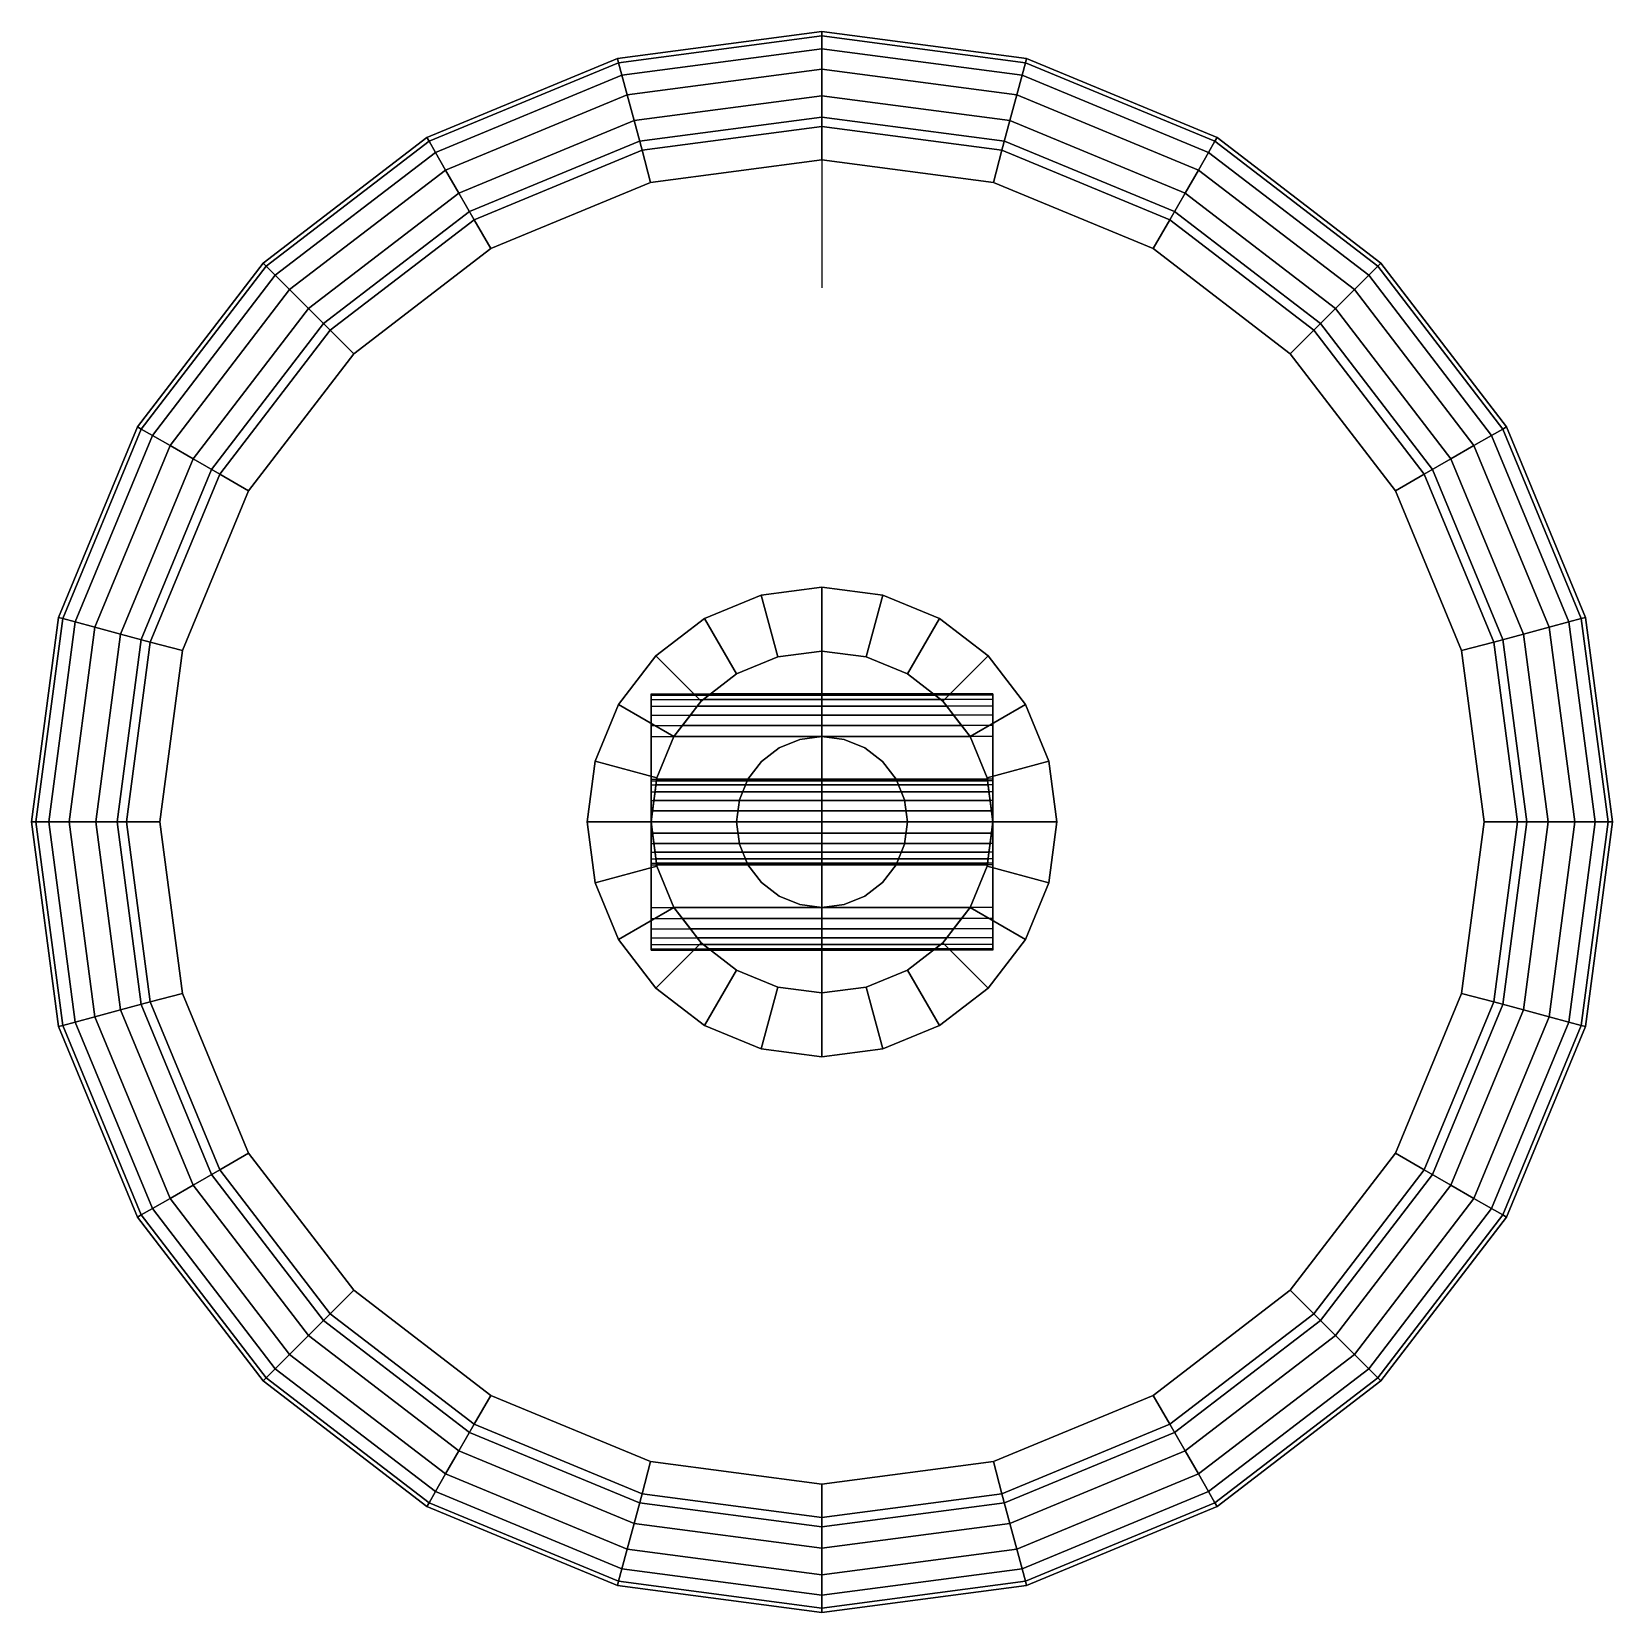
# Model space of a CAD drawing. Header units: metres. Extents: x 1.2911 to 1.3281, y 0.9762 to 1.0132.
import ezdxf

# ---------------------------------------------------------------- set-up
doc = ezdxf.new("R2010")
doc.units = ezdxf.units.M

msp = doc.modelspace()

# ---------------------------------------------------------------- linework, layer by layer
at = {"layer": '[0136_Charcoal]'}
for p, q in [((1.309617, 1.013234, 1.581), (1.309617, 1.007234, 1.581)), ((1.305617, 0.997699, 1.605741), (1.305617, 0.997734, 1.606)), ((1.305617, 0.997734, 1.606), (1.305617, 0.997699, 1.606259)), ((1.305617, 0.997734, 1.606), (1.307013, 0.997734, 1.606)), ((1.305617, 0.9976, 1.6055), (1.305617, 0.997699, 1.605741)), ((1.305617, 0.997699, 1.606259), (1.305617, 0.9976, 1.6065)), ((1.305617, 0.997699, 1.605741), (1.306968, 0.997699, 1.605741)), ((1.305617, 0.997699, 1.606259), (1.306968, 0.997699, 1.606259)), ((1.305617, 0.9976, 1.6065), (1.305617, 0.997441, 1.606707)), ((1.305617, 0.997441, 1.605293), (1.305617, 0.9976, 1.6055)), ((1.305617, 0.9976, 1.6055), (1.306838, 0.9976, 1.6055)), ((1.305617, 0.9976, 1.6065), (1.306838, 0.9976, 1.6065)), ((1.313617, 0.997734, 1.606), (1.312222, 0.997734, 1.606)), ((1.313617, 0.997699, 1.605741), (1.312267, 0.997699, 1.605741)), ((1.313617, 0.997699, 1.606259), (1.312267, 0.997699, 1.606259)), ((1.313617, 0.9976, 1.6055), (1.312397, 0.9976, 1.6055)), ((1.313617, 0.9976, 1.6065), (1.312397, 0.9976, 1.6065)), ((1.313617, 0.997734, 1.606), (1.313617, 0.997699, 1.605741)), ((1.313617, 0.997699, 1.606259), (1.313617, 0.997734, 1.606)), ((1.313617, 0.9976, 1.6065), (1.313617, 0.997699, 1.606259)), ((1.313617, 0.997699, 1.605741), (1.313617, 0.9976, 1.6055)), ((1.313617, 0.997441, 1.606707), (1.313617, 0.9976, 1.6065)), ((1.313617, 0.9976, 1.6055), (1.313617, 0.997441, 1.605293)), ((1.305617, 0.997441, 1.606707), (1.305617, 0.997234, 1.606866)), ((1.305617, 0.997234, 1.605134), (1.305617, 0.997441, 1.605293)), ((1.305617, 0.997441, 1.605293), (1.306696, 0.997441, 1.605293)), ((1.305617, 0.997441, 1.606707), (1.306696, 0.997441, 1.606707)), ((1.305617, 0.996992, 1.605034), (1.305617, 0.997234, 1.605134)), ((1.305617, 0.997234, 1.606866), (1.305617, 0.996992, 1.606966)), ((1.305617, 0.997234, 1.605134), (1.306537, 0.997234, 1.605134)), ((1.305617, 0.997234, 1.606866), (1.306537, 0.997234, 1.606866)), ((1.313617, 0.997441, 1.605293), (1.312539, 0.997441, 1.605293)), ((1.313617, 0.997441, 1.606707), (1.312539, 0.997441, 1.606707)), ((1.313617, 0.997234, 1.605134), (1.312698, 0.997234, 1.605134)), ((1.313617, 0.997234, 1.606866), (1.312698, 0.997234, 1.606866)), ((1.313617, 0.997441, 1.605293), (1.313617, 0.997234, 1.605134)), ((1.313617, 0.997234, 1.606866), (1.313617, 0.997441, 1.606707)), ((1.313617, 0.996992, 1.606966), (1.313617, 0.997234, 1.606866)), ((1.313617, 0.997234, 1.605134), (1.313617, 0.996992, 1.605034)), ((1.305617, 0.996734, 1.605), (1.305617, 0.996992, 1.605034)), ((1.305617, 0.996992, 1.606966), (1.305617, 0.996734, 1.607)), ((1.305617, 0.996992, 1.605034), (1.306352, 0.996992, 1.605034)), ((1.305617, 0.996992, 1.606966), (1.306352, 0.996992, 1.606966)), ((1.313617, 0.996992, 1.605034), (1.312883, 0.996992, 1.605034)), ((1.313617, 0.996992, 1.606966), (1.312883, 0.996992, 1.606966)), ((1.313617, 0.996992, 1.605034), (1.313617, 0.996734, 1.605)), ((1.313617, 0.996734, 1.607), (1.313617, 0.996992, 1.606966)), ((1.305617, 0.996734, 1.607), (1.306153, 0.996734, 1.607)), ((1.305617, 0.996734, 1.605), (1.306153, 0.996734, 1.605)), ((1.305617, 0.994734, 1.605), (1.305617, 0.996734, 1.605)), ((1.305617, 0.996734, 1.607), (1.305617, 0.994734, 1.607)), ((1.313617, 0.996734, 1.607), (1.313082, 0.996734, 1.607)), ((1.313617, 0.996734, 1.605), (1.313082, 0.996734, 1.605)), ((1.313617, 0.996734, 1.605), (1.313617, 0.994734, 1.605)), ((1.313617, 0.994734, 1.607), (1.313617, 0.996734, 1.607)), ((1.305617, 0.995734, 1.594), (1.305617, 0.995699, 1.594259)), ((1.305617, 0.995699, 1.593741), (1.305617, 0.995734, 1.594)), ((1.305617, 0.995699, 1.599741), (1.305617, 0.995734, 1.6)), ((1.305617, 0.995734, 1.6), (1.305617, 0.995699, 1.600259)), ((1.305617, 0.995734, 1.594), (1.305749, 0.995734, 1.594)), ((1.305617, 0.995734, 1.6), (1.305749, 0.995734, 1.6)), ((1.305617, 0.995699, 1.594259), (1.305617, 0.9956, 1.5945)), ((1.305617, 0.9956, 1.5935), (1.305617, 0.995699, 1.593741)), ((1.305617, 0.9956, 1.5995), (1.305617, 0.995699, 1.599741)), ((1.305617, 0.995699, 1.600259), (1.305617, 0.9956, 1.6005)), ((1.305617, 0.995699, 1.594259), (1.305745, 0.995699, 1.594259)), ((1.305617, 0.995699, 1.593741), (1.305745, 0.995699, 1.593741)), ((1.305617, 0.995699, 1.600259), (1.305745, 0.995699, 1.600259)), ((1.305617, 0.995699, 1.599741), (1.305745, 0.995699, 1.599741)), ((1.313617, 0.995734, 1.603), (1.313486, 0.995734, 1.603)), ((1.313617, 0.995734, 1.597), (1.313486, 0.995734, 1.597)), ((1.313617, 0.995699, 1.603259), (1.31349, 0.995699, 1.603259)), ((1.313617, 0.995699, 1.602741), (1.31349, 0.995699, 1.602741)), ((1.313617, 0.995699, 1.597259), (1.31349, 0.995699, 1.597259)), ((1.313617, 0.995699, 1.596741), (1.31349, 0.995699, 1.596741)), ((1.313617, 0.995699, 1.596741), (1.313617, 0.995734, 1.597)), ((1.313617, 0.995734, 1.603), (1.313617, 0.995699, 1.603259)), ((1.313617, 0.995699, 1.602741), (1.313617, 0.995734, 1.603)), ((1.313617, 0.995734, 1.597), (1.313617, 0.995699, 1.597259)), ((1.313617, 0.995699, 1.603259), (1.313617, 0.9956, 1.6035)), ((1.313617, 0.9956, 1.6025), (1.313617, 0.995699, 1.602741)), ((1.313617, 0.995699, 1.597259), (1.313617, 0.9956, 1.5975)), ((1.313617, 0.9956, 1.5965), (1.313617, 0.995699, 1.596741)), ((1.305617, 0.9956, 1.5945), (1.305617, 0.995441, 1.594707)), ((1.305617, 0.995441, 1.593293), (1.305617, 0.9956, 1.5935)), ((1.305617, 0.9956, 1.6005), (1.305617, 0.995441, 1.600707)), ((1.305617, 0.995441, 1.599293), (1.305617, 0.9956, 1.5995)), ((1.305617, 0.9956, 1.5945), (1.305731, 0.9956, 1.5945)), ((1.305617, 0.9956, 1.5935), (1.305731, 0.9956, 1.5935)), ((1.305617, 0.9956, 1.6005), (1.305731, 0.9956, 1.6005)), ((1.305617, 0.9956, 1.5995), (1.305731, 0.9956, 1.5995)), ((1.305617, 0.995441, 1.594707), (1.305617, 0.995234, 1.594866)), ((1.305617, 0.995234, 1.593134), (1.305617, 0.995441, 1.593293)), ((1.305617, 0.995441, 1.600707), (1.305617, 0.995234, 1.600866)), ((1.305617, 0.995234, 1.599134), (1.305617, 0.995441, 1.599293)), ((1.305617, 0.995441, 1.594707), (1.305711, 0.995441, 1.594707)), ((1.305617, 0.995441, 1.593293), (1.305711, 0.995441, 1.593293)), ((1.305617, 0.995441, 1.600707), (1.305711, 0.995441, 1.600707)), ((1.305617, 0.995441, 1.599293), (1.305711, 0.995441, 1.599293)), ((1.313617, 0.9956, 1.6035), (1.313503, 0.9956, 1.6035)), ((1.313617, 0.9956, 1.6025), (1.313503, 0.9956, 1.6025)), ((1.313617, 0.9956, 1.5975), (1.313503, 0.9956, 1.5975)), ((1.313617, 0.9956, 1.5965), (1.313503, 0.9956, 1.5965)), ((1.313617, 0.995441, 1.603707), (1.313524, 0.995441, 1.603707)), ((1.313617, 0.995441, 1.602293), (1.313524, 0.995441, 1.602293)), ((1.313617, 0.995441, 1.597707), (1.313524, 0.995441, 1.597707)), ((1.313617, 0.995441, 1.596293), (1.313524, 0.995441, 1.596293)), ((1.313617, 0.9956, 1.5975), (1.313617, 0.995441, 1.597707)), ((1.313617, 0.9956, 1.6035), (1.313617, 0.995441, 1.603707)), ((1.313617, 0.995441, 1.602293), (1.313617, 0.9956, 1.6025)), ((1.313617, 0.995441, 1.596293), (1.313617, 0.9956, 1.5965)), ((1.313617, 0.995441, 1.603707), (1.313617, 0.995234, 1.603866)), ((1.313617, 0.995234, 1.602134), (1.313617, 0.995441, 1.602293)), ((1.313617, 0.995441, 1.597707), (1.313617, 0.995234, 1.597866)), ((1.313617, 0.995234, 1.596134), (1.313617, 0.995441, 1.596293)), ((1.305617, 0.995234, 1.594866), (1.305617, 0.994992, 1.594966)), ((1.305617, 0.994992, 1.593034), (1.305617, 0.995234, 1.593134)), ((1.305617, 0.995234, 1.600866), (1.305617, 0.994992, 1.600966)), ((1.305617, 0.994992, 1.599034), (1.305617, 0.995234, 1.599134)), ((1.305617, 0.995234, 1.594866), (1.305683, 0.995234, 1.594866)), ((1.305617, 0.995234, 1.593134), (1.305683, 0.995234, 1.593134)), ((1.305617, 0.995234, 1.600866), (1.305683, 0.995234, 1.600866)), ((1.305617, 0.995234, 1.599134), (1.305683, 0.995234, 1.599134)), ((1.305617, 0.994992, 1.594966), (1.305617, 0.994734, 1.595)), ((1.305617, 0.994992, 1.600966), (1.305617, 0.994734, 1.601)), ((1.305617, 0.994734, 1.599), (1.305617, 0.994992, 1.599034)), ((1.305617, 0.994992, 1.593034), (1.305652, 0.994992, 1.593034)), ((1.305617, 0.994992, 1.594966), (1.305652, 0.994992, 1.594966)), ((1.305617, 0.994992, 1.599034), (1.305652, 0.994992, 1.599034)), ((1.305617, 0.994992, 1.600966), (1.305652, 0.994992, 1.600966)), ((1.305617, 0.994734, 1.593), (1.305617, 0.994992, 1.593034)), ((1.313617, 0.995234, 1.603866), (1.313552, 0.995234, 1.603866)), ((1.313617, 0.995234, 1.602134), (1.313552, 0.995234, 1.602134)), ((1.313617, 0.995234, 1.597866), (1.313552, 0.995234, 1.597866)), ((1.313617, 0.995234, 1.596134), (1.313552, 0.995234, 1.596134)), ((1.313617, 0.994992, 1.602034), (1.313583, 0.994992, 1.602034)), ((1.313617, 0.994992, 1.603966), (1.313583, 0.994992, 1.603966)), ((1.313617, 0.994992, 1.596034), (1.313583, 0.994992, 1.596034)), ((1.313617, 0.994992, 1.597966), (1.313583, 0.994992, 1.597966)), ((1.313617, 0.995234, 1.603866), (1.313617, 0.994992, 1.603966)), ((1.313617, 0.994992, 1.602034), (1.313617, 0.995234, 1.602134)), ((1.313617, 0.995234, 1.597866), (1.313617, 0.994992, 1.597966)), ((1.313617, 0.994992, 1.596034), (1.313617, 0.995234, 1.596134)), ((1.313617, 0.994734, 1.602), (1.313617, 0.994992, 1.602034)), ((1.313617, 0.994992, 1.603966), (1.313617, 0.994734, 1.604)), ((1.313617, 0.994992, 1.597966), (1.313617, 0.994734, 1.598)), ((1.313617, 0.994734, 1.596), (1.313617, 0.994992, 1.596034)), ((1.305617, 0.994475, 1.597966), (1.305617, 0.994734, 1.598)), ((1.305617, 0.994734, 1.596), (1.305617, 0.994475, 1.596034)), ((1.305617, 0.994734, 1.602), (1.305617, 0.994475, 1.602034)), ((1.305617, 0.992734, 1.605), (1.305617, 0.994734, 1.605)), ((1.305617, 0.994475, 1.603966), (1.305617, 0.994734, 1.604)), ((1.305617, 0.994734, 1.605), (1.305617, 0.994734, 1.607)), ((1.305617, 0.994734, 1.607), (1.305617, 0.992734, 1.607)), ((1.313617, 0.992734, 1.607), (1.313617, 0.994734, 1.607)), ((1.313617, 0.994734, 1.605), (1.313617, 0.992734, 1.605)), ((1.313617, 0.994475, 1.600966), (1.313617, 0.994734, 1.601)), ((1.313617, 0.994734, 1.599), (1.313617, 0.994475, 1.599034)), ((1.313617, 0.994475, 1.594966), (1.313617, 0.994734, 1.595)), ((1.313617, 0.994734, 1.593), (1.313617, 0.994475, 1.593034)), ((1.305617, 0.994234, 1.597866), (1.305617, 0.994475, 1.597966)), ((1.305617, 0.994475, 1.596034), (1.305617, 0.994234, 1.596134)), ((1.305617, 0.994475, 1.602034), (1.305617, 0.994234, 1.602134)), ((1.305617, 0.994234, 1.603866), (1.305617, 0.994475, 1.603966)), ((1.305617, 0.994475, 1.602034), (1.305652, 0.994475, 1.602034)), ((1.305617, 0.994475, 1.603966), (1.305652, 0.994475, 1.603966)), ((1.305617, 0.994475, 1.596034), (1.305652, 0.994475, 1.596034)), ((1.305617, 0.994475, 1.597966), (1.305652, 0.994475, 1.597966)), ((1.305617, 0.994026, 1.597707), (1.305617, 0.994234, 1.597866)), ((1.305617, 0.994234, 1.596134), (1.305617, 0.994026, 1.596293)), ((1.305617, 0.994234, 1.602134), (1.305617, 0.994026, 1.602293)), ((1.305617, 0.994026, 1.603707), (1.305617, 0.994234, 1.603866)), ((1.305617, 0.994234, 1.602134), (1.305683, 0.994234, 1.602134)), ((1.305617, 0.994234, 1.603866), (1.305683, 0.994234, 1.603866)), ((1.305617, 0.994234, 1.596134), (1.305683, 0.994234, 1.596134)), ((1.305617, 0.994234, 1.597866), (1.305683, 0.994234, 1.597866)), ((1.313617, 0.994234, 1.599134), (1.313552, 0.994234, 1.599134)), ((1.313617, 0.994234, 1.600866), (1.313552, 0.994234, 1.600866)), ((1.313617, 0.994234, 1.594866), (1.313552, 0.994234, 1.594866)), ((1.313617, 0.994234, 1.593134), (1.313552, 0.994234, 1.593134)), ((1.313617, 0.994475, 1.600966), (1.313583, 0.994475, 1.600966)), ((1.313617, 0.994475, 1.599034), (1.313583, 0.994475, 1.599034)), ((1.313617, 0.994475, 1.594966), (1.313583, 0.994475, 1.594966)), ((1.313617, 0.994475, 1.593034), (1.313583, 0.994475, 1.593034)), ((1.313617, 0.994475, 1.599034), (1.313617, 0.994234, 1.599134)), ((1.313617, 0.994475, 1.593034), (1.313617, 0.994234, 1.593134)), ((1.313617, 0.994234, 1.600866), (1.313617, 0.994475, 1.600966)), ((1.313617, 0.994234, 1.594866), (1.313617, 0.994475, 1.594966)), ((1.313617, 0.994234, 1.599134), (1.313617, 0.994026, 1.599293)), ((1.313617, 0.994026, 1.600707), (1.313617, 0.994234, 1.600866)), ((1.313617, 0.994234, 1.593134), (1.313617, 0.994026, 1.593293)), ((1.313617, 0.994026, 1.594707), (1.313617, 0.994234, 1.594866)), ((1.305617, 0.993868, 1.5975), (1.305617, 0.994026, 1.597707)), ((1.305617, 0.994026, 1.596293), (1.305617, 0.993868, 1.5965)), ((1.305617, 0.994026, 1.602293), (1.305617, 0.993868, 1.6025)), ((1.305617, 0.993868, 1.6035), (1.305617, 0.994026, 1.603707)), ((1.305617, 0.994026, 1.602293), (1.305711, 0.994026, 1.602293)), ((1.305617, 0.994026, 1.603707), (1.305711, 0.994026, 1.603707)), ((1.305617, 0.994026, 1.596293), (1.305711, 0.994026, 1.596293)), ((1.305617, 0.994026, 1.597707), (1.305711, 0.994026, 1.597707)), ((1.305617, 0.993768, 1.597259), (1.305617, 0.993868, 1.5975)), ((1.305617, 0.993868, 1.5965), (1.305617, 0.993768, 1.596741)), ((1.305617, 0.993868, 1.6025), (1.305617, 0.993768, 1.602741)), ((1.305617, 0.993768, 1.603259), (1.305617, 0.993868, 1.6035)), ((1.305617, 0.993868, 1.6025), (1.305731, 0.993868, 1.6025)), ((1.305617, 0.993868, 1.6035), (1.305731, 0.993868, 1.6035)), ((1.305617, 0.993868, 1.5965), (1.305731, 0.993868, 1.5965)), ((1.305617, 0.993868, 1.5975), (1.305731, 0.993868, 1.5975)), ((1.313617, 0.993868, 1.5995), (1.313503, 0.993868, 1.5995)), ((1.313617, 0.993868, 1.6005), (1.313503, 0.993868, 1.6005)), ((1.313617, 0.993868, 1.5945), (1.313503, 0.993868, 1.5945)), ((1.313617, 0.993868, 1.5935), (1.313503, 0.993868, 1.5935)), ((1.313617, 0.994026, 1.599293), (1.313524, 0.994026, 1.599293)), ((1.313617, 0.994026, 1.600707), (1.313524, 0.994026, 1.600707)), ((1.313617, 0.994026, 1.594707), (1.313524, 0.994026, 1.594707)), ((1.313617, 0.994026, 1.593293), (1.313524, 0.994026, 1.593293)), ((1.313617, 0.994026, 1.599293), (1.313617, 0.993868, 1.5995)), ((1.313617, 0.993868, 1.5945), (1.313617, 0.994026, 1.594707)), ((1.313617, 0.993868, 1.6005), (1.313617, 0.994026, 1.600707)), ((1.313617, 0.994026, 1.593293), (1.313617, 0.993868, 1.5935)), ((1.313617, 0.993868, 1.5995), (1.313617, 0.993768, 1.599741)), ((1.313617, 0.993768, 1.600259), (1.313617, 0.993868, 1.6005)), ((1.313617, 0.993768, 1.594259), (1.313617, 0.993868, 1.5945)), ((1.313617, 0.993868, 1.5935), (1.313617, 0.993768, 1.593741)), ((1.305617, 0.993734, 1.597), (1.305617, 0.993768, 1.597259)), ((1.305617, 0.993768, 1.596741), (1.305617, 0.993734, 1.597)), ((1.305617, 0.993768, 1.602741), (1.305617, 0.993734, 1.603)), ((1.305617, 0.993734, 1.603), (1.305617, 0.993768, 1.603259)), ((1.305617, 0.993768, 1.602741), (1.305745, 0.993768, 1.602741)), ((1.305617, 0.993768, 1.603259), (1.305745, 0.993768, 1.603259)), ((1.305617, 0.993768, 1.596741), (1.305745, 0.993768, 1.596741)), ((1.305617, 0.993768, 1.597259), (1.305745, 0.993768, 1.597259)), ((1.305617, 0.993734, 1.603), (1.305749, 0.993734, 1.603)), ((1.305617, 0.993734, 1.597), (1.305749, 0.993734, 1.597)), ((1.313617, 0.993734, 1.6), (1.313486, 0.993734, 1.6)), ((1.313617, 0.993734, 1.594), (1.313486, 0.993734, 1.594)), ((1.313617, 0.993768, 1.599741), (1.31349, 0.993768, 1.599741)), ((1.313617, 0.993768, 1.600259), (1.31349, 0.993768, 1.600259)), ((1.313617, 0.993768, 1.594259), (1.31349, 0.993768, 1.594259)), ((1.313617, 0.993768, 1.593741), (1.31349, 0.993768, 1.593741)), ((1.313617, 0.993768, 1.599741), (1.313617, 0.993734, 1.6)), ((1.313617, 0.993734, 1.6), (1.313617, 0.993768, 1.600259)), ((1.313617, 0.993768, 1.593741), (1.313617, 0.993734, 1.594)), ((1.313617, 0.993734, 1.594), (1.313617, 0.993768, 1.594259)), ((1.305617, 0.992475, 1.605034), (1.305617, 0.992734, 1.605)), ((1.305617, 0.992734, 1.607), (1.305617, 0.992475, 1.606966)), ((1.305617, 0.992734, 1.607), (1.306153, 0.992734, 1.607)), ((1.305617, 0.992734, 1.605), (1.306153, 0.992734, 1.605)), ((1.313617, 0.992734, 1.607), (1.313082, 0.992734, 1.607)), ((1.313617, 0.992734, 1.605), (1.313082, 0.992734, 1.605)), ((1.313617, 0.992475, 1.606966), (1.313617, 0.992734, 1.607)), ((1.313617, 0.992734, 1.605), (1.313617, 0.992475, 1.605034)), ((1.305617, 0.992234, 1.605134), (1.305617, 0.992475, 1.605034)), ((1.305617, 0.992475, 1.606966), (1.305617, 0.992234, 1.606866)), ((1.305617, 0.992475, 1.606966), (1.306352, 0.992475, 1.606966)), ((1.305617, 0.992475, 1.605034), (1.306352, 0.992475, 1.605034)), ((1.313617, 0.992475, 1.606966), (1.312883, 0.992475, 1.606966)), ((1.313617, 0.992475, 1.605034), (1.312883, 0.992475, 1.605034)), ((1.313617, 0.992234, 1.606866), (1.313617, 0.992475, 1.606966)), ((1.313617, 0.992475, 1.605034), (1.313617, 0.992234, 1.605134)), ((1.305617, 0.992026, 1.605293), (1.305617, 0.992234, 1.605134)), ((1.305617, 0.992234, 1.606866), (1.305617, 0.992026, 1.606707)), ((1.305617, 0.992234, 1.606866), (1.306537, 0.992234, 1.606866)), ((1.305617, 0.992234, 1.605134), (1.306537, 0.992234, 1.605134)), ((1.305617, 0.991868, 1.6055), (1.305617, 0.992026, 1.605293)), ((1.305617, 0.992026, 1.606707), (1.305617, 0.991868, 1.6065)), ((1.305617, 0.992026, 1.606707), (1.306696, 0.992026, 1.606707)), ((1.305617, 0.992026, 1.605293), (1.306696, 0.992026, 1.605293)), ((1.313617, 0.992026, 1.606707), (1.312539, 0.992026, 1.606707)), ((1.313617, 0.992026, 1.605293), (1.312539, 0.992026, 1.605293)), ((1.313617, 0.992234, 1.606866), (1.312698, 0.992234, 1.606866)), ((1.313617, 0.992234, 1.605134), (1.312698, 0.992234, 1.605134)), ((1.313617, 0.992026, 1.606707), (1.313617, 0.992234, 1.606866)), ((1.313617, 0.992234, 1.605134), (1.313617, 0.992026, 1.605293)), ((1.313617, 0.991868, 1.6065), (1.313617, 0.992026, 1.606707)), ((1.313617, 0.992026, 1.605293), (1.313617, 0.991868, 1.6055)), ((1.305617, 0.991868, 1.6065), (1.305617, 0.991768, 1.606259)), ((1.305617, 0.991768, 1.605741), (1.305617, 0.991868, 1.6055)), ((1.305617, 0.991868, 1.6065), (1.306838, 0.991868, 1.6065)), ((1.305617, 0.991868, 1.6055), (1.306838, 0.991868, 1.6055)), ((1.305617, 0.991768, 1.606259), (1.305617, 0.991734, 1.606)), ((1.305617, 0.991734, 1.606), (1.305617, 0.991768, 1.605741)), ((1.305617, 0.991768, 1.606259), (1.306968, 0.991768, 1.606259)), ((1.305617, 0.991768, 1.605741), (1.306968, 0.991768, 1.605741)), ((1.305617, 0.991734, 1.606), (1.307013, 0.991734, 1.606)), ((1.313617, 0.991734, 1.606), (1.312222, 0.991734, 1.606)), ((1.313617, 0.991768, 1.606259), (1.312267, 0.991768, 1.606259)), ((1.313617, 0.991768, 1.605741), (1.312267, 0.991768, 1.605741)), ((1.313617, 0.991868, 1.6065), (1.312397, 0.991868, 1.6065)), ((1.313617, 0.991868, 1.6055), (1.312397, 0.991868, 1.6055)), ((1.313617, 0.991768, 1.606259), (1.313617, 0.991868, 1.6065)), ((1.313617, 0.991868, 1.6055), (1.313617, 0.991768, 1.605741)), ((1.313617, 0.991768, 1.605741), (1.313617, 0.991734, 1.606)), ((1.313617, 0.991734, 1.606), (1.313617, 0.991768, 1.606259))]:
    msp.add_line(p, q, dxfattribs=at)
for points, invisible_edges in [([(1.309617, 0.976234, 1.443), (1.304829, 1.012603, 1.443), (1.309617, 1.013234, 1.443)], 13), ([(1.304829, 1.012603, 1.581), (1.309617, 1.013234, 1.443), (1.304829, 1.012603, 1.443)], 1), ([(1.309617, 1.013234, 1.443), (1.304829, 1.012603, 1.581), (1.309617, 1.013234, 1.581)], 1), ([(1.309617, 1.013131, -0.048776), (1.304829, 1.012603, -0.048), (1.309617, 1.013234, -0.048)], 1), ([(1.304829, 1.012603), (1.309617, 1.013234, -0.048), (1.304829, 1.012603, -0.048)], 1), ([(1.309617, 1.013234, -0.048), (1.304829, 1.012603), (1.309617, 1.013234)], 1), ([(1.304829, 1.012603), (1.309617, 0.976234), (1.309617, 1.013234)], 3), ([(1.304856, 1.012504, 1.581776), (1.309617, 1.013234, 1.581), (1.304829, 1.012603, 1.581)], 1), ([(1.304829, 1.012603, -0.048), (1.309617, 1.013131, -0.048776), (1.304856, 1.012504, -0.048776)], 1), ([(1.309617, 1.013234, 1.581), (1.304856, 1.012504, 1.581776), (1.309617, 1.013131, 1.581776)], 1), ([(1.309617, 1.012832, -0.0495), (1.304856, 1.012504, -0.048776), (1.309617, 1.013131, -0.048776)], 1), ([(1.304933, 1.012215, 1.5825), (1.309617, 1.013131, 1.581776), (1.304856, 1.012504, 1.581776)], 1), ([(1.309617, 1.013131, 1.581776), (1.304933, 1.012215, 1.5825), (1.309617, 1.012832, 1.5825)], 1), ([(1.309617, 0.976234, 1.443), (1.309617, 1.013234, 1.443), (1.314406, 0.976864, 1.443)], 3), ([(1.314406, 0.976864, 1.443), (1.309617, 1.013234, 1.443), (1.314406, 1.012603, 1.443)], 13), ([(1.309617, 1.013234, 1.581), (1.314406, 1.012603, 1.443), (1.309617, 1.013234, 1.443)], 1), ([(1.314406, 1.012603, 1.443), (1.309617, 1.013234, 1.581), (1.314406, 1.012603, 1.581)], 1), ([(1.309617, 1.013234, -0.048), (1.314379, 1.012504, -0.048776), (1.309617, 1.013131, -0.048776)], 1), ([(1.314379, 1.012504, -0.048776), (1.309617, 1.013234, -0.048), (1.314406, 1.012603, -0.048)], 1), ([(1.309617, 1.013131, 1.581776), (1.314406, 1.012603, 1.581), (1.309617, 1.013234, 1.581)], 1), ([(1.309617, 1.013234), (1.314406, 1.012603, -0.048), (1.309617, 1.013234, -0.048)], 1), ([(1.314406, 1.012603, -0.048), (1.309617, 1.013234), (1.314406, 1.012603)], 1), ([(1.309617, 1.013234), (1.309617, 0.976234), (1.314406, 0.976864)], 13), ([(1.309617, 1.013234), (1.314406, 0.976864), (1.314406, 1.012603)], 3), ([(1.309617, 1.013131, -0.048776), (1.314302, 1.012215, -0.0495), (1.309617, 1.012832, -0.0495)], 1), ([(1.314302, 1.012215, -0.0495), (1.309617, 1.013131, -0.048776), (1.314379, 1.012504, -0.048776)], 1), ([(1.314406, 1.012603, 1.581), (1.309617, 1.013131, 1.581776), (1.314379, 1.012504, 1.581776)], 1), ([(1.309617, 1.012832, 1.5825), (1.314379, 1.012504, 1.581776), (1.309617, 1.013131, 1.581776)], 1), ([(1.304856, 1.012504, -0.048776), (1.309617, 1.012832, -0.0495), (1.304933, 1.012215, -0.0495)], 1), ([(1.309617, 1.012355, -0.050121), (1.304933, 1.012215, -0.0495), (1.309617, 1.012832, -0.0495)], 1), ([(1.305057, 1.011754, 1.583121), (1.309617, 1.012832, 1.5825), (1.304933, 1.012215, 1.5825)], 1), ([(1.309617, 1.012832, 1.5825), (1.305057, 1.011754, 1.583121), (1.309617, 1.012355, 1.583121)], 1), ([(1.309617, 1.012355, 1.583121), (1.314302, 1.012215, 1.5825), (1.309617, 1.012832, 1.5825)], 1), ([(1.309617, 1.012832, -0.0495), (1.314178, 1.011754, -0.050121), (1.309617, 1.012355, -0.050121)], 1), ([(1.314178, 1.011754, -0.050121), (1.309617, 1.012832, -0.0495), (1.314302, 1.012215, -0.0495)], 1), ([(1.314379, 1.012504, 1.581776), (1.309617, 1.012832, 1.5825), (1.314302, 1.012215, 1.5825)], 1), ([(1.304829, 0.976864, 1.443), (1.300367, 1.010755, 1.443), (1.304829, 1.012603, 1.443)], 13), ([(1.300419, 1.010666, 1.581776), (1.304829, 1.012603, 1.581), (1.300367, 1.010755, 1.581)], 1), ([(1.300367, 1.010755, 1.581), (1.304829, 1.012603, 1.443), (1.300367, 1.010755, 1.443)], 1), ([(1.304829, 1.012603, 1.443), (1.300367, 1.010755, 1.581), (1.304829, 1.012603, 1.581)], 1), ([(1.300367, 1.010755), (1.304829, 0.976864), (1.304829, 1.012603)], 3), ([(1.304856, 1.012504, -0.048776), (1.300367, 1.010755, -0.048), (1.304829, 1.012603, -0.048)], 1), ([(1.300367, 1.010755), (1.304829, 1.012603, -0.048), (1.300367, 1.010755, -0.048)], 1), ([(1.304829, 1.012603, -0.048), (1.300367, 1.010755), (1.304829, 1.012603)], 1), ([(1.300367, 1.010755, -0.048), (1.304856, 1.012504, -0.048776), (1.300419, 1.010666, -0.048776)], 1), ([(1.304829, 1.012603, 1.581), (1.300419, 1.010666, 1.581776), (1.304856, 1.012504, 1.581776)], 1), ([(1.304933, 1.012215, -0.0495), (1.300419, 1.010666, -0.048776), (1.304856, 1.012504, -0.048776)], 1), ([(1.300568, 1.010407, 1.5825), (1.304856, 1.012504, 1.581776), (1.300419, 1.010666, 1.581776)], 1), ([(1.304856, 1.012504, 1.581776), (1.300568, 1.010407, 1.5825), (1.304933, 1.012215, 1.5825)], 1), ([(1.304829, 0.976864, 1.443), (1.304829, 1.012603, 1.443), (1.309617, 0.976234, 1.443)], 3), ([(1.304829, 1.012603), (1.304829, 0.976864), (1.309617, 0.976234)], 13), ([(1.304933, 1.012215, -0.0495), (1.309617, 1.012355, -0.050121), (1.305057, 1.011754, -0.050121)], 1), ([(1.305218, 1.011154, 1.583598), (1.309617, 1.012355, 1.583121), (1.305057, 1.011754, 1.583121)], 1), ([(1.309617, 1.012355, -0.050121), (1.305218, 1.011154, -0.050598), (1.305057, 1.011754, -0.050121)], 1), ([(1.309617, 1.012355, 1.583121), (1.305218, 1.011154, 1.583598), (1.309617, 1.011734, 1.583598)], 1), ([(1.305218, 1.011154, -0.050598), (1.309617, 1.012355, -0.050121), (1.309617, 1.011734, -0.050598)], 1), ([(1.314017, 1.011154, 1.583598), (1.309617, 1.012355, 1.583121), (1.309617, 1.011734, 1.583598)], 1), ([(1.309617, 1.012355, 1.583121), (1.314017, 1.011154, 1.583598), (1.314178, 1.011754, 1.583121)], 1), ([(1.314178, 1.011754, -0.050121), (1.309617, 1.011734, -0.050598), (1.309617, 1.012355, -0.050121)], 1), ([(1.314302, 1.012215, 1.5825), (1.309617, 1.012355, 1.583121), (1.314178, 1.011754, 1.583121)], 1), ([(1.314302, 1.012215, 1.5825), (1.318816, 1.010666, 1.581776), (1.314379, 1.012504, 1.581776)], 1), ([(1.314379, 1.012504, -0.048776), (1.318666, 1.010407, -0.0495), (1.314302, 1.012215, -0.0495)], 1), ([(1.314379, 1.012504, 1.581776), (1.318867, 1.010755, 1.581), (1.314406, 1.012603, 1.581)], 1), ([(1.314406, 1.012603, -0.048), (1.318816, 1.010666, -0.048776), (1.314379, 1.012504, -0.048776)], 1), ([(1.318867, 1.010755, 1.581), (1.314379, 1.012504, 1.581776), (1.318816, 1.010666, 1.581776)], 1), ([(1.318666, 1.010407, -0.0495), (1.314379, 1.012504, -0.048776), (1.318816, 1.010666, -0.048776)], 1), ([(1.314406, 0.976864, 1.443), (1.314406, 1.012603, 1.443), (1.318867, 0.978712, 1.443)], 3), ([(1.318867, 0.978712, 1.443), (1.314406, 1.012603, 1.443), (1.318867, 1.010755, 1.443)], 13), ([(1.318816, 1.010666, -0.048776), (1.314406, 1.012603, -0.048), (1.318867, 1.010755, -0.048)], 1), ([(1.314406, 1.012603), (1.318867, 1.010755, -0.048), (1.314406, 1.012603, -0.048)], 1), ([(1.318867, 1.010755, -0.048), (1.314406, 1.012603), (1.318867, 1.010755)], 1), ([(1.314406, 1.012603), (1.314406, 0.976864), (1.318867, 0.978712)], 13), ([(1.314406, 1.012603), (1.318867, 0.978712), (1.318867, 1.010755)], 3), ([(1.314406, 1.012603, 1.581), (1.318867, 1.010755, 1.443), (1.314406, 1.012603, 1.443)], 1), ([(1.318867, 1.010755, 1.443), (1.314406, 1.012603, 1.581), (1.318867, 1.010755, 1.581)], 1), ([(1.300419, 1.010666, -0.048776), (1.304933, 1.012215, -0.0495), (1.300568, 1.010407, -0.0495)], 1), ([(1.300807, 1.009994, 1.583121), (1.304933, 1.012215, 1.5825), (1.300568, 1.010407, 1.5825)], 1), ([(1.305057, 1.011754, -0.050121), (1.300568, 1.010407, -0.0495), (1.304933, 1.012215, -0.0495)], 1), ([(1.304933, 1.012215, 1.5825), (1.300807, 1.009994, 1.583121), (1.305057, 1.011754, 1.583121)], 1), ([(1.314302, 1.012215, -0.0495), (1.318428, 1.009994, -0.050121), (1.314178, 1.011754, -0.050121)], 1), ([(1.314178, 1.011754, 1.583121), (1.318666, 1.010407, 1.5825), (1.314302, 1.012215, 1.5825)], 1), ([(1.318428, 1.009994, -0.050121), (1.314302, 1.012215, -0.0495), (1.318666, 1.010407, -0.0495)], 1), ([(1.318816, 1.010666, 1.581776), (1.314302, 1.012215, 1.5825), (1.318666, 1.010407, 1.5825)], 1), ([(1.300568, 1.010407, -0.0495), (1.305057, 1.011754, -0.050121), (1.300807, 1.009994, -0.050121)], 1), ([(1.301117, 1.009456, 1.583598), (1.305057, 1.011754, 1.583121), (1.300807, 1.009994, 1.583121)], 1), ([(1.305057, 1.011754, -0.050121), (1.301117, 1.009456, -0.050598), (1.300807, 1.009994, -0.050121)], 1), ([(1.305057, 1.011754, 1.583121), (1.301117, 1.009456, 1.583598), (1.305218, 1.011154, 1.583598)], 1), ([(1.301117, 1.009456, -0.050598), (1.305057, 1.011754, -0.050121), (1.305218, 1.011154, -0.050598)], 1), ([(1.309617, 1.011734, -0.050598), (1.305405, 1.010455, -0.050898), (1.305218, 1.011154, -0.050598)], 1), ([(1.305405, 1.010455, 1.583898), (1.309617, 1.011734, 1.583598), (1.305218, 1.011154, 1.583598)], 1), ([(1.305405, 1.010455, -0.050898), (1.309617, 1.011734, -0.050598), (1.309617, 1.01101, -0.050898)], 1), ([(1.309617, 1.011734, 1.583598), (1.305405, 1.010455, 1.583898), (1.309617, 1.01101, 1.583898)], 1), ([(1.309617, 1.011734, -0.050598), (1.314178, 1.011754, -0.050121), (1.314017, 1.011154, -0.050598)], 1), ([(1.31383, 1.010455, 1.583898), (1.309617, 1.011734, 1.583598), (1.309617, 1.01101, 1.583898)], 1), ([(1.309617, 1.011734, 1.583598), (1.31383, 1.010455, 1.583898), (1.314017, 1.011154, 1.583598)], 1), ([(1.314017, 1.011154, -0.050598), (1.309617, 1.01101, -0.050898), (1.309617, 1.011734, -0.050598)], 1), ([(1.314178, 1.011754, -0.050121), (1.318117, 1.009456, -0.050598), (1.314017, 1.011154, -0.050598)], 1), ([(1.318117, 1.009456, 1.583598), (1.314178, 1.011754, 1.583121), (1.314017, 1.011154, 1.583598)], 1), ([(1.318117, 1.009456, -0.050598), (1.314178, 1.011754, -0.050121), (1.318428, 1.009994, -0.050121)], 1), ([(1.314178, 1.011754, 1.583121), (1.318117, 1.009456, 1.583598), (1.318428, 1.009994, 1.583121)], 1), ([(1.318666, 1.010407, 1.5825), (1.314178, 1.011754, 1.583121), (1.318428, 1.009994, 1.583121)], 1), ([(1.309617, 1.011234, 1.443), (1.305347, 1.010671), (1.309617, 1.011234)], 1), ([(1.305347, 1.010671), (1.309617, 1.011234, 1.443), (1.305347, 1.010671, 1.443)], 1), ([(1.313888, 1.010671, 1.443), (1.309617, 1.011234), (1.313888, 1.010671)], 1), ([(1.309617, 1.011234), (1.313888, 1.010671, 1.443), (1.309617, 1.011234, 1.443)], 1), ([(1.305218, 1.011154, -0.050598), (1.301479, 1.008829, -0.050898), (1.301117, 1.009456, -0.050598)], 1), ([(1.301479, 1.008829, 1.583898), (1.305218, 1.011154, 1.583598), (1.301117, 1.009456, 1.583598)], 1), ([(1.301479, 1.008829, -0.050898), (1.305218, 1.011154, -0.050598), (1.305405, 1.010455, -0.050898)], 1), ([(1.305218, 1.011154, 1.583598), (1.301479, 1.008829, 1.583898), (1.305405, 1.010455, 1.583898)], 1), ([(1.309617, 1.01101, -0.050898), (1.305606, 1.009705, -0.051), (1.305405, 1.010455, -0.050898)], 1), ([(1.305606, 1.009705, 1.584), (1.309617, 1.01101, 1.583898), (1.305405, 1.010455, 1.583898)], 1), ([(1.305606, 1.009705, -0.051), (1.309617, 1.01101, -0.050898), (1.309617, 1.010234, -0.051)], 1), ([(1.309617, 1.01101, 1.583898), (1.305606, 1.009705, 1.584), (1.309617, 1.010234, 1.584)], 1), ([(1.309617, 1.01101, -0.050898), (1.314017, 1.011154, -0.050598), (1.31383, 1.010455, -0.050898)], 1), ([(1.31383, 1.010455, -0.050898), (1.309617, 1.010234, -0.051), (1.309617, 1.01101, -0.050898)], 1), ([(1.313629, 1.009705, 1.584), (1.309617, 1.01101, 1.583898), (1.309617, 1.010234, 1.584)], 1), ([(1.309617, 1.01101, 1.583898), (1.313629, 1.009705, 1.584), (1.31383, 1.010455, 1.583898)], 1), ([(1.317756, 1.008829, 1.583898), (1.314017, 1.011154, 1.583598), (1.31383, 1.010455, 1.583898)], 1), ([(1.314017, 1.011154, -0.050598), (1.317756, 1.008829, -0.050898), (1.31383, 1.010455, -0.050898)], 1), ([(1.314017, 1.011154, 1.583598), (1.317756, 1.008829, 1.583898), (1.318117, 1.009456, 1.583598)], 1), ([(1.317756, 1.008829, -0.050898), (1.314017, 1.011154, -0.050598), (1.318117, 1.009456, -0.050598)], 1), ([(1.300367, 0.978712, 1.443), (1.296536, 1.007815, 1.443), (1.300367, 1.010755, 1.443)], 13), ([(1.300419, 1.010666, -0.048776), (1.296536, 1.007815, -0.048), (1.300367, 1.010755, -0.048)], 1), ([(1.296608, 1.007743, 1.581776), (1.300367, 1.010755, 1.581), (1.296536, 1.007815, 1.581)], 1), ([(1.296536, 1.007815, 1.581), (1.300367, 1.010755, 1.443), (1.296536, 1.007815, 1.443)], 1), ([(1.300367, 1.010755, 1.443), (1.296536, 1.007815, 1.581), (1.300367, 1.010755, 1.581)], 1), ([(1.296536, 1.007815), (1.300367, 0.978712), (1.300367, 1.010755)], 3), ([(1.296536, 1.007815), (1.300367, 1.010755, -0.048), (1.296536, 1.007815, -0.048)], 1), ([(1.300367, 1.010755, -0.048), (1.296536, 1.007815), (1.300367, 1.010755)], 1), ([(1.296536, 1.007815, -0.048), (1.300419, 1.010666, -0.048776), (1.296608, 1.007743, -0.048776)], 1), ([(1.300367, 1.010755, 1.581), (1.296608, 1.007743, 1.581776), (1.300419, 1.010666, 1.581776)], 1), ([(1.300568, 1.010407, -0.0495), (1.296608, 1.007743, -0.048776), (1.300419, 1.010666, -0.048776)], 1), ([(1.29682, 1.007531, 1.5825), (1.300419, 1.010666, 1.581776), (1.296608, 1.007743, 1.581776)], 1), ([(1.300419, 1.010666, 1.581776), (1.29682, 1.007531, 1.5825), (1.300568, 1.010407, 1.5825)], 1), ([(1.300367, 0.978712, 1.443), (1.300367, 1.010755, 1.443), (1.304829, 0.976864, 1.443)], 3), ([(1.300367, 1.010755), (1.300367, 0.978712), (1.304829, 0.976864)], 13), ([(1.305347, 1.010671, 1.443), (1.301367, 1.009023), (1.305347, 1.010671)], 1), ([(1.301367, 1.009023), (1.305347, 1.010671, 1.443), (1.301367, 1.009023, 1.443)], 1), ([(1.317867, 1.009023, 1.443), (1.313888, 1.010671), (1.317867, 1.009023)], 1), ([(1.313888, 1.010671), (1.317867, 1.009023, 1.443), (1.313888, 1.010671, 1.443)], 1), ([(1.318666, 1.010407, 1.5825), (1.322627, 1.007743, 1.581776), (1.318816, 1.010666, 1.581776)], 1), ([(1.318816, 1.010666, -0.048776), (1.322415, 1.007531, -0.0495), (1.318666, 1.010407, -0.0495)], 1), ([(1.318867, 1.010755, -0.048), (1.322627, 1.007743, -0.048776), (1.318816, 1.010666, -0.048776)], 1), ([(1.318816, 1.010666, 1.581776), (1.322699, 1.007815, 1.581), (1.318867, 1.010755, 1.581)], 1), ([(1.322699, 1.007815, 1.581), (1.318816, 1.010666, 1.581776), (1.322627, 1.007743, 1.581776)], 1), ([(1.322415, 1.007531, -0.0495), (1.318816, 1.010666, -0.048776), (1.322627, 1.007743, -0.048776)], 1), ([(1.318867, 0.978712, 1.443), (1.318867, 1.010755, 1.443), (1.322699, 0.981652, 1.443)], 3), ([(1.322699, 0.981652, 1.443), (1.318867, 1.010755, 1.443), (1.322699, 1.007815, 1.443)], 13), ([(1.322627, 1.007743, -0.048776), (1.318867, 1.010755, -0.048), (1.322699, 1.007815, -0.048)], 1), ([(1.318867, 1.010755), (1.322699, 1.007815, -0.048), (1.318867, 1.010755, -0.048)], 1), ([(1.322699, 1.007815, -0.048), (1.318867, 1.010755), (1.322699, 1.007815)], 1), ([(1.318867, 1.010755), (1.318867, 0.978712), (1.322699, 0.981652)], 13), ([(1.318867, 1.010755), (1.322699, 0.981652), (1.322699, 1.007815)], 3), ([(1.318867, 1.010755, 1.581), (1.322699, 1.007815, 1.443), (1.318867, 1.010755, 1.443)], 1), ([(1.322699, 1.007815, 1.443), (1.318867, 1.010755, 1.581), (1.322699, 1.007815, 1.581)], 1), ([(1.296608, 1.007743, -0.048776), (1.300568, 1.010407, -0.0495), (1.29682, 1.007531, -0.0495)], 1), ([(1.300807, 1.009994, -0.050121), (1.29682, 1.007531, -0.0495), (1.300568, 1.010407, -0.0495)], 1), ([(1.297157, 1.007194, 1.583121), (1.300568, 1.010407, 1.5825), (1.29682, 1.007531, 1.5825)], 1), ([(1.300568, 1.010407, 1.5825), (1.297157, 1.007194, 1.583121), (1.300807, 1.009994, 1.583121)], 1), ([(1.305405, 1.010455, -0.050898), (1.301867, 1.008157, -0.051), (1.301479, 1.008829, -0.050898)], 1), ([(1.301867, 1.008157, 1.584), (1.305405, 1.010455, 1.583898), (1.301479, 1.008829, 1.583898)], 1), ([(1.301867, 1.008157, -0.051), (1.305405, 1.010455, -0.050898), (1.305606, 1.009705, -0.051)], 1), ([(1.305405, 1.010455, 1.583898), (1.301867, 1.008157, 1.584), (1.305606, 1.009705, 1.584)], 1), ([(1.309617, 0.979234, -0.051), (1.305606, 1.009705, -0.051), (1.309617, 1.010234, -0.051)], 13), ([(1.305606, 1.009705, 1.584), (1.305728, 0.998623, 1.584), (1.309617, 1.010234, 1.584)], 3), ([(1.309617, 1.010234, 1.584), (1.305728, 0.998623, 1.584), (1.306867, 0.999497, 1.584)], 13), ([(1.309617, 1.010234, 1.584), (1.306867, 0.999497, 1.584), (1.308194, 1.000046, 1.584)], 13), ([(1.309617, 1.010234, 1.584), (1.308194, 1.000046, 1.584), (1.309617, 1.000234, 1.584)], 13), ([(1.309617, 1.010234, -0.051), (1.31383, 1.010455, -0.050898), (1.313629, 1.009705, -0.051)], 1), ([(1.309617, 0.979234, -0.051), (1.309617, 1.010234, -0.051), (1.313629, 0.979762, -0.051)], 3), ([(1.313629, 0.979762, -0.051), (1.309617, 1.010234, -0.051), (1.313629, 1.009705, -0.051)], 13), ([(1.309617, 1.010234, 1.584), (1.309617, 1.000234, 1.584), (1.311041, 1.000046, 1.584)], 13), ([(1.309617, 1.010234, 1.584), (1.311041, 1.000046, 1.584), (1.313629, 1.009705, 1.584)], 3), ([(1.31383, 1.010455, -0.050898), (1.317367, 1.008157, -0.051), (1.313629, 1.009705, -0.051)], 1), ([(1.317367, 1.008157, 1.584), (1.31383, 1.010455, 1.583898), (1.313629, 1.009705, 1.584)], 1), ([(1.317367, 1.008157, -0.051), (1.31383, 1.010455, -0.050898), (1.317756, 1.008829, -0.050898)], 1), ([(1.31383, 1.010455, 1.583898), (1.317367, 1.008157, 1.584), (1.317756, 1.008829, 1.583898)], 1), ([(1.318666, 1.010407, -0.0495), (1.322078, 1.007194, -0.050121), (1.318428, 1.009994, -0.050121)], 1), ([(1.318428, 1.009994, 1.583121), (1.322415, 1.007531, 1.5825), (1.318666, 1.010407, 1.5825)], 1), ([(1.322078, 1.007194, -0.050121), (1.318666, 1.010407, -0.0495), (1.322415, 1.007531, -0.0495)], 1), ([(1.322627, 1.007743, 1.581776), (1.318666, 1.010407, 1.5825), (1.322415, 1.007531, 1.5825)], 1), ([(1.29682, 1.007531, -0.0495), (1.300807, 1.009994, -0.050121), (1.297157, 1.007194, -0.050121)], 1), ([(1.300807, 1.009994, -0.050121), (1.297597, 1.006754, -0.050598), (1.297157, 1.007194, -0.050121)], 1), ([(1.297597, 1.006754, 1.583598), (1.300807, 1.009994, 1.583121), (1.297157, 1.007194, 1.583121)], 1), ([(1.297597, 1.006754, -0.050598), (1.300807, 1.009994, -0.050121), (1.301117, 1.009456, -0.050598)], 1), ([(1.300807, 1.009994, 1.583121), (1.297597, 1.006754, 1.583598), (1.301117, 1.009456, 1.583598)], 1), ([(1.318428, 1.009994, -0.050121), (1.321638, 1.006754, -0.050598), (1.318117, 1.009456, -0.050598)], 1), ([(1.321638, 1.006754, 1.583598), (1.318428, 1.009994, 1.583121), (1.318117, 1.009456, 1.583598)], 1), ([(1.322415, 1.007531, 1.5825), (1.318428, 1.009994, 1.583121), (1.322078, 1.007194, 1.583121)], 1), ([(1.321638, 1.006754, -0.050598), (1.318428, 1.009994, -0.050121), (1.322078, 1.007194, -0.050121)], 1), ([(1.318428, 1.009994, 1.583121), (1.321638, 1.006754, 1.583598), (1.322078, 1.007194, 1.583121)], 1), ([(1.298108, 1.006243, 1.583898), (1.301117, 1.009456, 1.583598), (1.297597, 1.006754, 1.583598)], 1), ([(1.301117, 1.009456, -0.050598), (1.298108, 1.006243, -0.050898), (1.297597, 1.006754, -0.050598)], 1), ([(1.301117, 1.009456, 1.583598), (1.298108, 1.006243, 1.583898), (1.301479, 1.008829, 1.583898)], 1), ([(1.298108, 1.006243, -0.050898), (1.301117, 1.009456, -0.050598), (1.301479, 1.008829, -0.050898)], 1), ([(1.305606, 0.979762, -0.051), (1.301867, 1.008157, -0.051), (1.305606, 1.009705, -0.051)], 13), ([(1.304117, 0.994734, 1.584), (1.305606, 1.009705, 1.584), (1.301867, 1.008157, 1.584)], 13), ([(1.305606, 1.009705, 1.584), (1.304117, 0.994734, 1.584), (1.304305, 0.996157, 1.584)], 13), ([(1.305606, 1.009705, 1.584), (1.304305, 0.996157, 1.584), (1.304854, 0.997484, 1.584)], 13), ([(1.305606, 1.009705, 1.584), (1.304854, 0.997484, 1.584), (1.305728, 0.998623, 1.584)], 13), ([(1.305606, 0.979762, -0.051), (1.305606, 1.009705, -0.051), (1.309617, 0.979234, -0.051)], 3), ([(1.313629, 1.009705, 1.584), (1.311041, 1.000046, 1.584), (1.312367, 0.999497, 1.584)], 13), ([(1.313629, 1.009705, 1.584), (1.312367, 0.999497, 1.584), (1.313507, 0.998623, 1.584)], 13), ([(1.313629, 1.009705, 1.584), (1.313507, 0.998623, 1.584), (1.314381, 0.997484, 1.584)], 13), ([(1.313629, 0.979762, -0.051), (1.313629, 1.009705, -0.051), (1.317367, 0.98131, -0.051)], 3), ([(1.317367, 0.98131, -0.051), (1.313629, 1.009705, -0.051), (1.317367, 1.008157, -0.051)], 13), ([(1.313629, 1.009705, 1.584), (1.314381, 0.997484, 1.584), (1.317367, 1.008157, 1.584)], 3), ([(1.321127, 1.006243, 1.583898), (1.318117, 1.009456, 1.583598), (1.317756, 1.008829, 1.583898)], 1), ([(1.318117, 1.009456, -0.050598), (1.321127, 1.006243, -0.050898), (1.317756, 1.008829, -0.050898)], 1), ([(1.318117, 1.009456, 1.583598), (1.321127, 1.006243, 1.583898), (1.321638, 1.006754, 1.583598)], 1), ([(1.321127, 1.006243, -0.050898), (1.318117, 1.009456, -0.050598), (1.321638, 1.006754, -0.050598)], 1), ([(1.301367, 1.009023, 1.443), (1.29795, 1.006401), (1.301367, 1.009023)], 1), ([(1.29795, 1.006401), (1.301367, 1.009023, 1.443), (1.29795, 1.006401, 1.443)], 1), ([(1.321285, 1.006401, 1.443), (1.317867, 1.009023), (1.321285, 1.006401)], 1), ([(1.317867, 1.009023), (1.321285, 1.006401, 1.443), (1.317867, 1.009023, 1.443)], 1), ([(1.301479, 1.008829, -0.050898), (1.298657, 1.005694, -0.051), (1.298108, 1.006243, -0.050898)], 1), ([(1.298657, 1.005694, 1.584), (1.301479, 1.008829, 1.583898), (1.298108, 1.006243, 1.583898)], 1), ([(1.298657, 1.005694, -0.051), (1.301479, 1.008829, -0.050898), (1.301867, 1.008157, -0.051)], 1), ([(1.301479, 1.008829, 1.583898), (1.298657, 1.005694, 1.584), (1.301867, 1.008157, 1.584)], 1), ([(1.320578, 1.005694, 1.584), (1.317756, 1.008829, 1.583898), (1.317367, 1.008157, 1.584)], 1), ([(1.317756, 1.008829, -0.050898), (1.320578, 1.005694, -0.051), (1.317367, 1.008157, -0.051)], 1), ([(1.317756, 1.008829, 1.583898), (1.320578, 1.005694, 1.584), (1.321127, 1.006243, 1.583898)], 1), ([(1.320578, 1.005694, -0.051), (1.317756, 1.008829, -0.050898), (1.321127, 1.006243, -0.050898)], 1), ([(1.301867, 0.98131, -0.051), (1.298657, 1.005694, -0.051), (1.301867, 1.008157, -0.051)], 13), ([(1.298657, 1.005694, 1.584), (1.301867, 0.98131, 1.584), (1.301867, 1.008157, 1.584)], 3), ([(1.301867, 0.98131, -0.051), (1.301867, 1.008157, -0.051), (1.305606, 0.979762, -0.051)], 3), ([(1.301867, 1.008157, 1.584), (1.301867, 0.98131, 1.584), (1.305606, 0.979762, 1.584)], 13), ([(1.301867, 1.008157, 1.584), (1.305606, 0.979762, 1.584), (1.304117, 0.994734, 1.584)], 15), ([(1.317367, 1.008157, 1.584), (1.314381, 0.997484, 1.584), (1.31493, 0.996157, 1.584)], 13), ([(1.317367, 1.008157, 1.584), (1.31493, 0.996157, 1.584), (1.315117, 0.994734, 1.584)], 13), ([(1.317367, 1.008157, 1.584), (1.315117, 0.994734, 1.584), (1.317367, 0.98131, 1.584)], 15), ([(1.317367, 0.98131, -0.051), (1.317367, 1.008157, -0.051), (1.320578, 0.983773, -0.051)], 3), ([(1.320578, 0.983773, -0.051), (1.317367, 1.008157, -0.051), (1.320578, 1.005694, -0.051)], 13), ([(1.317367, 1.008157, 1.584), (1.317367, 0.98131, 1.584), (1.320578, 0.983773, 1.584)], 13), ([(1.317367, 1.008157, 1.584), (1.320578, 0.983773, 1.584), (1.320578, 1.005694, 1.584)], 3), ([(1.296536, 0.981652, 1.443), (1.293596, 1.003984, 1.443), (1.296536, 1.007815, 1.443)], 13), ([(1.293596, 1.003984, 1.581), (1.296608, 1.007743, 1.581776), (1.296536, 1.007815, 1.581)], 1), ([(1.296608, 1.007743, -0.048776), (1.293596, 1.003984, -0.048), (1.296536, 1.007815, -0.048)], 1), ([(1.296536, 1.007815, 1.581), (1.293596, 1.003984, 1.443), (1.293596, 1.003984, 1.581)], 1), ([(1.293596, 1.003984, 1.443), (1.296536, 1.007815, 1.581), (1.296536, 1.007815, 1.443)], 1), ([(1.296536, 1.007815), (1.293596, 1.003984, -0.048), (1.293596, 1.003984)], 1), ([(1.293596, 1.003984, -0.048), (1.296536, 1.007815), (1.296536, 1.007815, -0.048)], 1), ([(1.293596, 1.003984), (1.296536, 0.981652), (1.296536, 1.007815)], 3), ([(1.296608, 1.007743, 1.581776), (1.293596, 1.003984, 1.581), (1.293685, 1.003932, 1.581776)], 1), ([(1.293596, 1.003984, -0.048), (1.296608, 1.007743, -0.048776), (1.293685, 1.003932, -0.048776)], 1), ([(1.29682, 1.007531, -0.0495), (1.293685, 1.003932, -0.048776), (1.296608, 1.007743, -0.048776)], 1), ([(1.293685, 1.003932, 1.581776), (1.29682, 1.007531, 1.5825), (1.296608, 1.007743, 1.581776)], 1), ([(1.293685, 1.003932, -0.048776), (1.29682, 1.007531, -0.0495), (1.293944, 1.003783, -0.0495)], 1), ([(1.29682, 1.007531, 1.5825), (1.293685, 1.003932, 1.581776), (1.293944, 1.003783, 1.5825)], 1), ([(1.297157, 1.007194, -0.050121), (1.293944, 1.003783, -0.0495), (1.29682, 1.007531, -0.0495)], 1), ([(1.293944, 1.003783, 1.5825), (1.297157, 1.007194, 1.583121), (1.29682, 1.007531, 1.5825)], 1), ([(1.296536, 0.981652, 1.443), (1.296536, 1.007815, 1.443), (1.300367, 0.978712, 1.443)], 3), ([(1.296536, 1.007815), (1.296536, 0.981652), (1.300367, 0.978712)], 13), ([(1.325291, 1.003783, -0.0495), (1.322078, 1.007194, -0.050121), (1.322415, 1.007531, -0.0495)], 1), ([(1.322078, 1.007194, 1.583121), (1.325291, 1.003783, 1.5825), (1.322415, 1.007531, 1.5825)], 1), ([(1.322415, 1.007531, 1.5825), (1.32555, 1.003932, 1.581776), (1.322627, 1.007743, 1.581776)], 1), ([(1.32555, 1.003932, -0.048776), (1.322415, 1.007531, -0.0495), (1.322627, 1.007743, -0.048776)], 1), ([(1.32555, 1.003932, 1.581776), (1.322415, 1.007531, 1.5825), (1.325291, 1.003783, 1.5825)], 1), ([(1.322415, 1.007531, -0.0495), (1.32555, 1.003932, -0.048776), (1.325291, 1.003783, -0.0495)], 1), ([(1.322627, 1.007743, 1.581776), (1.325639, 1.003984, 1.581), (1.322699, 1.007815, 1.581)], 1), ([(1.325639, 1.003984, -0.048), (1.322627, 1.007743, -0.048776), (1.322699, 1.007815, -0.048)], 1), ([(1.325639, 1.003984, 1.581), (1.322627, 1.007743, 1.581776), (1.32555, 1.003932, 1.581776)], 1), ([(1.322627, 1.007743, -0.048776), (1.325639, 1.003984, -0.048), (1.32555, 1.003932, -0.048776)], 1), ([(1.322699, 0.981652, 1.443), (1.322699, 1.007815, 1.443), (1.325639, 0.985484, 1.443)], 3), ([(1.325639, 0.985484, 1.443), (1.322699, 1.007815, 1.443), (1.325639, 1.003984, 1.443)], 13), ([(1.322699, 1.007815, -0.048), (1.325639, 1.003984), (1.325639, 1.003984, -0.048)], 1), ([(1.325639, 1.003984), (1.322699, 1.007815, -0.048), (1.322699, 1.007815)], 1), ([(1.322699, 1.007815), (1.322699, 0.981652), (1.325639, 0.985484)], 13), ([(1.322699, 1.007815), (1.325639, 0.985484), (1.325639, 1.003984)], 3), ([(1.322699, 1.007815, 1.443), (1.325639, 1.003984, 1.581), (1.325639, 1.003984, 1.443)], 1), ([(1.325639, 1.003984, 1.581), (1.322699, 1.007815, 1.443), (1.322699, 1.007815, 1.581)], 1), ([(1.293944, 1.003783, -0.0495), (1.297157, 1.007194, -0.050121), (1.294357, 1.003544, -0.050121)], 1), ([(1.297157, 1.007194, 1.583121), (1.293944, 1.003783, 1.5825), (1.294357, 1.003544, 1.583121)], 1), ([(1.294895, 1.003234, 1.583598), (1.297157, 1.007194, 1.583121), (1.294357, 1.003544, 1.583121)], 1), ([(1.297157, 1.007194, -0.050121), (1.294895, 1.003234, -0.050598), (1.294357, 1.003544, -0.050121)], 1), ([(1.297157, 1.007194, 1.583121), (1.294895, 1.003234, 1.583598), (1.297597, 1.006754, 1.583598)], 1), ([(1.294895, 1.003234, -0.050598), (1.297157, 1.007194, -0.050121), (1.297597, 1.006754, -0.050598)], 1), ([(1.322078, 1.007194, -0.050121), (1.32434, 1.003234, -0.050598), (1.321638, 1.006754, -0.050598)], 1), ([(1.32434, 1.003234, 1.583598), (1.322078, 1.007194, 1.583121), (1.321638, 1.006754, 1.583598)], 1), ([(1.322078, 1.007194, -0.050121), (1.325291, 1.003783, -0.0495), (1.324878, 1.003544, -0.050121)], 1), ([(1.32434, 1.003234, -0.050598), (1.322078, 1.007194, -0.050121), (1.324878, 1.003544, -0.050121)], 1), ([(1.325291, 1.003783, 1.5825), (1.322078, 1.007194, 1.583121), (1.324878, 1.003544, 1.583121)], 1), ([(1.322078, 1.007194, 1.583121), (1.32434, 1.003234, 1.583598), (1.324878, 1.003544, 1.583121)], 1), ([(1.295522, 1.002872, 1.583898), (1.297597, 1.006754, 1.583598), (1.294895, 1.003234, 1.583598)], 1), ([(1.297597, 1.006754, -0.050598), (1.295522, 1.002872, -0.050898), (1.294895, 1.003234, -0.050598)], 1), ([(1.29795, 1.006401), (1.295328, 1.002984, 1.443), (1.295328, 1.002984)], 1), ([(1.295328, 1.002984, 1.443), (1.29795, 1.006401), (1.29795, 1.006401, 1.443)], 1), ([(1.297597, 1.006754, 1.583598), (1.295522, 1.002872, 1.583898), (1.298108, 1.006243, 1.583898)], 1), ([(1.295522, 1.002872, -0.050898), (1.297597, 1.006754, -0.050598), (1.298108, 1.006243, -0.050898)], 1), ([(1.323713, 1.002872, 1.583898), (1.321638, 1.006754, 1.583598), (1.321127, 1.006243, 1.583898)], 1), ([(1.321638, 1.006754, -0.050598), (1.323713, 1.002872, -0.050898), (1.321127, 1.006243, -0.050898)], 1), ([(1.321285, 1.006401, 1.443), (1.323907, 1.002984), (1.323907, 1.002984, 1.443)], 1), ([(1.323907, 1.002984), (1.321285, 1.006401, 1.443), (1.321285, 1.006401)], 1), ([(1.321638, 1.006754, 1.583598), (1.323713, 1.002872, 1.583898), (1.32434, 1.003234, 1.583598)], 1), ([(1.323713, 1.002872, -0.050898), (1.321638, 1.006754, -0.050598), (1.32434, 1.003234, -0.050598)], 1), ([(1.296194, 1.002484, 1.584), (1.298108, 1.006243, 1.583898), (1.295522, 1.002872, 1.583898)], 1), ([(1.298108, 1.006243, -0.050898), (1.296194, 1.002484, -0.051), (1.295522, 1.002872, -0.050898)], 1), ([(1.298108, 1.006243, 1.583898), (1.296194, 1.002484, 1.584), (1.298657, 1.005694, 1.584)], 1), ([(1.296194, 1.002484, -0.051), (1.298108, 1.006243, -0.050898), (1.298657, 1.005694, -0.051)], 1), ([(1.323041, 1.002484, 1.584), (1.321127, 1.006243, 1.583898), (1.320578, 1.005694, 1.584)], 1), ([(1.321127, 1.006243, -0.050898), (1.323041, 1.002484, -0.051), (1.320578, 1.005694, -0.051)], 1), ([(1.321127, 1.006243, 1.583898), (1.323041, 1.002484, 1.584), (1.323713, 1.002872, 1.583898)], 1), ([(1.323041, 1.002484, -0.051), (1.321127, 1.006243, -0.050898), (1.323713, 1.002872, -0.050898)], 1), ([(1.298657, 0.983773, -0.051), (1.296194, 1.002484, -0.051), (1.298657, 1.005694, -0.051)], 13), ([(1.296194, 1.002484, 1.584), (1.298657, 0.983773, 1.584), (1.298657, 1.005694, 1.584)], 3), ([(1.298657, 0.983773, -0.051), (1.298657, 1.005694, -0.051), (1.301867, 0.98131, -0.051)], 3), ([(1.298657, 1.005694, 1.584), (1.298657, 0.983773, 1.584), (1.301867, 0.98131, 1.584)], 13), ([(1.320578, 0.983773, -0.051), (1.320578, 1.005694, -0.051), (1.323041, 1.002484, -0.051)], 13), ([(1.320578, 1.005694, 1.584), (1.320578, 0.983773, 1.584), (1.323041, 0.986984, 1.584)], 13), ([(1.320578, 1.005694, 1.584), (1.323041, 0.986984, 1.584), (1.323041, 1.002484, 1.584)], 3), ([(1.293596, 0.985484, 1.443), (1.291748, 0.999522, 1.443), (1.293596, 1.003984, 1.443)], 13), ([(1.293685, 1.003932, -0.048776), (1.291748, 0.999522, -0.048), (1.293596, 1.003984, -0.048)], 1), ([(1.293596, 1.003984, 1.581), (1.291748, 0.999522, 1.443), (1.291748, 0.999522, 1.581)], 1), ([(1.291748, 0.999522, 1.443), (1.293596, 1.003984, 1.581), (1.293596, 1.003984, 1.443)], 1), ([(1.291748, 0.999522, 1.581), (1.293685, 1.003932, 1.581776), (1.293596, 1.003984, 1.581)], 1), ([(1.293596, 1.003984), (1.291748, 0.999522, -0.048), (1.291748, 0.999522)], 1), ([(1.291748, 0.999522, -0.048), (1.293596, 1.003984), (1.293596, 1.003984, -0.048)], 1), ([(1.291748, 0.999522), (1.293596, 0.985484), (1.293596, 1.003984)], 3), ([(1.291748, 0.999522, -0.048), (1.293685, 1.003932, -0.048776), (1.291847, 0.999495, -0.048776)], 1), ([(1.293685, 1.003932, 1.581776), (1.291748, 0.999522, 1.581), (1.291847, 0.999495, 1.581776)], 1), ([(1.291847, 0.999495, 1.581776), (1.293944, 1.003783, 1.5825), (1.293685, 1.003932, 1.581776)], 1), ([(1.293944, 1.003783, -0.0495), (1.291847, 0.999495, -0.048776), (1.293685, 1.003932, -0.048776)], 1), ([(1.293596, 0.985484, 1.443), (1.293596, 1.003984, 1.443), (1.296536, 0.981652, 1.443)], 3), ([(1.293596, 1.003984), (1.293596, 0.985484), (1.296536, 0.981652)], 13), ([(1.327388, 0.999495, -0.048776), (1.325291, 1.003783, -0.0495), (1.32555, 1.003932, -0.048776)], 1), ([(1.325291, 1.003783, 1.5825), (1.327388, 0.999495, 1.581776), (1.32555, 1.003932, 1.581776)], 1), ([(1.327487, 0.999522, -0.048), (1.32555, 1.003932, -0.048776), (1.325639, 1.003984, -0.048)], 1), ([(1.32555, 1.003932, 1.581776), (1.327487, 0.999522, 1.581), (1.325639, 1.003984, 1.581)], 1), ([(1.32555, 1.003932, -0.048776), (1.327487, 0.999522, -0.048), (1.327388, 0.999495, -0.048776)], 1), ([(1.327487, 0.999522, 1.581), (1.32555, 1.003932, 1.581776), (1.327388, 0.999495, 1.581776)], 1), ([(1.325639, 0.985484, 1.443), (1.325639, 1.003984, 1.443), (1.327487, 0.989945, 1.443)], 3), ([(1.327487, 0.989945, 1.443), (1.325639, 1.003984, 1.443), (1.327487, 0.999522, 1.443)], 13), ([(1.325639, 1.003984), (1.325639, 0.985484), (1.327487, 0.989945)], 13), ([(1.325639, 1.003984), (1.327487, 0.989945), (1.327487, 0.999522)], 3), ([(1.325639, 1.003984, 1.443), (1.327487, 0.999522, 1.581), (1.327487, 0.999522, 1.443)], 1), ([(1.327487, 0.999522, 1.581), (1.325639, 1.003984, 1.443), (1.325639, 1.003984, 1.581)], 1), ([(1.325639, 1.003984, -0.048), (1.327487, 0.999522), (1.327487, 0.999522, -0.048)], 1), ([(1.327487, 0.999522), (1.325639, 1.003984, -0.048), (1.325639, 1.003984)], 1), ([(1.293944, 1.003783, 1.5825), (1.291847, 0.999495, 1.581776), (1.292136, 0.999418, 1.5825)], 1), ([(1.291847, 0.999495, -0.048776), (1.293944, 1.003783, -0.0495), (1.292136, 0.999418, -0.0495)], 1), ([(1.294357, 1.003544, -0.050121), (1.292136, 0.999418, -0.0495), (1.293944, 1.003783, -0.0495)], 1), ([(1.292136, 0.999418, 1.5825), (1.294357, 1.003544, 1.583121), (1.293944, 1.003783, 1.5825)], 1), ([(1.292136, 0.999418, -0.0495), (1.294357, 1.003544, -0.050121), (1.292597, 0.999294, -0.050121)], 1), ([(1.294357, 1.003544, 1.583121), (1.292136, 0.999418, 1.5825), (1.292597, 0.999294, 1.583121)], 1), ([(1.293197, 0.999133, 1.583598), (1.294357, 1.003544, 1.583121), (1.292597, 0.999294, 1.583121)], 1), ([(1.294357, 1.003544, -0.050121), (1.293197, 0.999133, -0.050598), (1.292597, 0.999294, -0.050121)], 1), ([(1.294357, 1.003544, 1.583121), (1.293197, 0.999133, 1.583598), (1.294895, 1.003234, 1.583598)], 1), ([(1.293197, 0.999133, -0.050598), (1.294357, 1.003544, -0.050121), (1.294895, 1.003234, -0.050598)], 1), ([(1.324878, 1.003544, -0.050121), (1.326038, 0.999133, -0.050598), (1.32434, 1.003234, -0.050598)], 1), ([(1.326038, 0.999133, 1.583598), (1.324878, 1.003544, 1.583121), (1.32434, 1.003234, 1.583598)], 1), ([(1.327099, 0.999418, -0.0495), (1.324878, 1.003544, -0.050121), (1.325291, 1.003783, -0.0495)], 1), ([(1.324878, 1.003544, 1.583121), (1.327099, 0.999418, 1.5825), (1.325291, 1.003783, 1.5825)], 1), ([(1.324878, 1.003544, -0.050121), (1.327099, 0.999418, -0.0495), (1.326638, 0.999294, -0.050121)], 1), ([(1.327099, 0.999418, 1.5825), (1.324878, 1.003544, 1.583121), (1.326638, 0.999294, 1.583121)], 1), ([(1.326038, 0.999133, -0.050598), (1.324878, 1.003544, -0.050121), (1.326638, 0.999294, -0.050121)], 1), ([(1.324878, 1.003544, 1.583121), (1.326038, 0.999133, 1.583598), (1.326638, 0.999294, 1.583121)], 1), ([(1.325291, 1.003783, -0.0495), (1.327388, 0.999495, -0.048776), (1.327099, 0.999418, -0.0495)], 1), ([(1.327388, 0.999495, 1.581776), (1.325291, 1.003783, 1.5825), (1.327099, 0.999418, 1.5825)], 1), ([(1.294895, 1.003234, -0.050598), (1.293896, 0.998946, -0.050898), (1.293197, 0.999133, -0.050598)], 1), ([(1.293896, 0.998946, 1.583898), (1.294895, 1.003234, 1.583598), (1.293197, 0.999133, 1.583598)], 1), ([(1.293896, 0.998946, -0.050898), (1.294895, 1.003234, -0.050598), (1.295522, 1.002872, -0.050898)], 1), ([(1.294895, 1.003234, 1.583598), (1.293896, 0.998946, 1.583898), (1.295522, 1.002872, 1.583898)], 1), ([(1.32434, 1.003234, -0.050598), (1.325339, 0.998946, -0.050898), (1.323713, 1.002872, -0.050898)], 1), ([(1.325339, 0.998946, 1.583898), (1.32434, 1.003234, 1.583598), (1.323713, 1.002872, 1.583898)], 1), ([(1.325339, 0.998946, -0.050898), (1.32434, 1.003234, -0.050598), (1.326038, 0.999133, -0.050598)], 1), ([(1.32434, 1.003234, 1.583598), (1.325339, 0.998946, 1.583898), (1.326038, 0.999133, 1.583598)], 1), ([(1.295328, 1.002984), (1.29368, 0.999004, 1.443), (1.29368, 0.999004)], 1), ([(1.29368, 0.999004, 1.443), (1.295328, 1.002984), (1.295328, 1.002984, 1.443)], 1), ([(1.295522, 1.002872, -0.050898), (1.294646, 0.998745, -0.051), (1.293896, 0.998946, -0.050898)], 1), ([(1.294646, 0.998745, 1.584), (1.295522, 1.002872, 1.583898), (1.293896, 0.998946, 1.583898)], 1), ([(1.294646, 0.998745, -0.051), (1.295522, 1.002872, -0.050898), (1.296194, 1.002484, -0.051)], 1), ([(1.295522, 1.002872, 1.583898), (1.294646, 0.998745, 1.584), (1.296194, 1.002484, 1.584)], 1), ([(1.323713, 1.002872, -0.050898), (1.324589, 0.998745, -0.051), (1.323041, 1.002484, -0.051)], 1), ([(1.324589, 0.998745, 1.584), (1.323713, 1.002872, 1.583898), (1.323041, 1.002484, 1.584)], 1), ([(1.324589, 0.998745, -0.051), (1.323713, 1.002872, -0.050898), (1.325339, 0.998946, -0.050898)], 1), ([(1.323713, 1.002872, 1.583898), (1.324589, 0.998745, 1.584), (1.325339, 0.998946, 1.583898)], 1), ([(1.323907, 1.002984, 1.443), (1.325555, 0.999004), (1.325555, 0.999004, 1.443)], 1), ([(1.325555, 0.999004), (1.323907, 1.002984, 1.443), (1.323907, 1.002984)], 1), ([(1.296194, 0.986984, -0.051), (1.294646, 0.998745, -0.051), (1.296194, 1.002484, -0.051)], 13), ([(1.294646, 0.998745, 1.584), (1.296194, 0.986984, 1.584), (1.296194, 1.002484, 1.584)], 3), ([(1.296194, 0.986984, -0.051), (1.296194, 1.002484, -0.051), (1.298657, 0.983773, -0.051)], 3), ([(1.296194, 1.002484, 1.584), (1.296194, 0.986984, 1.584), (1.298657, 0.983773, 1.584)], 13), ([(1.320578, 0.983773, -0.051), (1.323041, 1.002484, -0.051), (1.323041, 0.986984, -0.051)], 3), ([(1.323041, 0.986984, -0.051), (1.323041, 1.002484, -0.051), (1.324589, 0.990722, -0.051)], 3), ([(1.324589, 0.990722, -0.051), (1.323041, 1.002484, -0.051), (1.324589, 0.998745, -0.051)], 13), ([(1.323041, 1.002484, 1.584), (1.323041, 0.986984, 1.584), (1.324589, 0.990722, 1.584)], 13), ([(1.323041, 1.002484, 1.584), (1.324589, 0.990722, 1.584), (1.324589, 0.998745, 1.584)], 3), ([(1.308582, 0.998597, 1.589), (1.309617, 1.000234, 1.584), (1.308194, 1.000046, 1.584)], 1), ([(1.309617, 1.000234, 1.584), (1.308582, 0.998597, 1.589), (1.309617, 0.998734, 1.589)], 1), ([(1.309617, 0.998734, 1.589), (1.311041, 1.000046, 1.584), (1.309617, 1.000234, 1.584)], 1), ([(1.307617, 0.998198, 1.589), (1.308194, 1.000046, 1.584), (1.306867, 0.999497, 1.584)], 1), ([(1.308194, 1.000046, 1.584), (1.307617, 0.998198, 1.589), (1.308582, 0.998597, 1.589)], 1), ([(1.311041, 1.000046, 1.584), (1.309617, 0.998734, 1.589), (1.310653, 0.998597, 1.589)], 1), ([(1.310653, 0.998597, 1.589), (1.312367, 0.999497, 1.584), (1.311041, 1.000046, 1.584)], 1), ([(1.291748, 0.999522, 1.443), (1.291748, 0.989945, 1.443), (1.291117, 0.994734, 1.443)], 1), ([(1.291748, 0.999522, -0.048), (1.29122, 0.994734, -0.048776), (1.291117, 0.994734, -0.048)], 1), ([(1.291748, 0.999522, 1.581), (1.291117, 0.994734, 1.443), (1.291117, 0.994734, 1.581)], 1), ([(1.291117, 0.994734, 1.443), (1.291748, 0.999522, 1.581), (1.291748, 0.999522, 1.443)], 1), ([(1.291748, 0.999522), (1.291117, 0.994734, -0.048), (1.291117, 0.994734)], 1), ([(1.291117, 0.994734, -0.048), (1.291748, 0.999522), (1.291748, 0.999522, -0.048)], 1), ([(1.291748, 0.989945), (1.291748, 0.999522), (1.291117, 0.994734)], 1), ([(1.291117, 0.994734, 1.581), (1.291847, 0.999495, 1.581776), (1.291748, 0.999522, 1.581)], 1), ([(1.291847, 0.999495, 1.581776), (1.291117, 0.994734, 1.581), (1.29122, 0.994734, 1.581776)], 1), ([(1.29122, 0.994734, -0.048776), (1.291748, 0.999522, -0.048), (1.291847, 0.999495, -0.048776)], 1), ([(1.291847, 0.999495, -0.048776), (1.291519, 0.994734, -0.0495), (1.29122, 0.994734, -0.048776)], 1), ([(1.29122, 0.994734, 1.581776), (1.292136, 0.999418, 1.5825), (1.291847, 0.999495, 1.581776)], 1), ([(1.292136, 0.999418, 1.5825), (1.29122, 0.994734, 1.581776), (1.291519, 0.994734, 1.5825)], 1), ([(1.291519, 0.994734, -0.0495), (1.291847, 0.999495, -0.048776), (1.292136, 0.999418, -0.0495)], 1), ([(1.292136, 0.999418, -0.0495), (1.291996, 0.994734, -0.050121), (1.291519, 0.994734, -0.0495)], 1), ([(1.291519, 0.994734, 1.5825), (1.292597, 0.999294, 1.583121), (1.292136, 0.999418, 1.5825)], 1), ([(1.291748, 0.989945, 1.443), (1.291748, 0.999522, 1.443), (1.293596, 0.985484, 1.443)], 3), ([(1.291748, 0.999522), (1.291748, 0.989945), (1.293596, 0.985484)], 13), ([(1.291996, 0.994734, -0.050121), (1.292136, 0.999418, -0.0495), (1.292597, 0.999294, -0.050121)], 1), ([(1.306789, 0.997562, 1.589), (1.306867, 0.999497, 1.584), (1.305728, 0.998623, 1.584)], 1), ([(1.306867, 0.999497, 1.584), (1.306789, 0.997562, 1.589), (1.307617, 0.998198, 1.589)], 1), ([(1.312367, 0.999497, 1.584), (1.310653, 0.998597, 1.589), (1.311617, 0.998198, 1.589)], 1), ([(1.311617, 0.998198, 1.589), (1.313507, 0.998623, 1.584), (1.312367, 0.999497, 1.584)], 1), ([(1.327716, 0.994734, -0.0495), (1.326638, 0.999294, -0.050121), (1.327099, 0.999418, -0.0495)], 1), ([(1.327239, 0.994734, 1.583121), (1.327099, 0.999418, 1.5825), (1.326638, 0.999294, 1.583121)], 1), ([(1.328015, 0.994734, -0.048776), (1.327099, 0.999418, -0.0495), (1.327388, 0.999495, -0.048776)], 1), ([(1.327716, 0.994734, 1.5825), (1.327388, 0.999495, 1.581776), (1.327099, 0.999418, 1.5825)], 1), ([(1.327099, 0.999418, -0.0495), (1.328015, 0.994734, -0.048776), (1.327716, 0.994734, -0.0495)], 1), ([(1.327099, 0.999418, 1.5825), (1.327239, 0.994734, 1.583121), (1.327716, 0.994734, 1.5825)], 1), ([(1.328117, 0.994734, -0.048), (1.327388, 0.999495, -0.048776), (1.327487, 0.999522, -0.048)], 1), ([(1.328015, 0.994734, 1.581776), (1.327487, 0.999522, 1.581), (1.327388, 0.999495, 1.581776)], 1), ([(1.327388, 0.999495, -0.048776), (1.328117, 0.994734, -0.048), (1.328015, 0.994734, -0.048776)], 1), ([(1.327388, 0.999495, 1.581776), (1.327716, 0.994734, 1.5825), (1.328015, 0.994734, 1.581776)], 1), ([(1.327487, 0.989945, 1.443), (1.327487, 0.999522, 1.443), (1.328117, 0.994734, 1.443)], 1), ([(1.327487, 0.999522, 1.581), (1.328015, 0.994734, 1.581776), (1.328117, 0.994734, 1.581)], 1), ([(1.327487, 0.999522, 1.443), (1.328117, 0.994734, 1.581), (1.328117, 0.994734, 1.443)], 1), ([(1.328117, 0.994734, 1.581), (1.327487, 0.999522, 1.443), (1.327487, 0.999522, 1.581)], 1), ([(1.327487, 0.999522), (1.327487, 0.989945), (1.328117, 0.994734)], 1), ([(1.327487, 0.999522, -0.048), (1.328117, 0.994734), (1.328117, 0.994734, -0.048)], 1), ([(1.328117, 0.994734), (1.327487, 0.999522, -0.048), (1.327487, 0.999522)], 1), ([(1.292597, 0.999294, 1.583121), (1.291519, 0.994734, 1.5825), (1.291996, 0.994734, 1.583121)], 1), ([(1.292597, 0.999294, -0.050121), (1.292617, 0.994734, -0.050598), (1.291996, 0.994734, -0.050121)], 1), ([(1.292617, 0.994734, 1.583598), (1.292597, 0.999294, 1.583121), (1.291996, 0.994734, 1.583121)], 1), ([(1.292617, 0.994734, -0.050598), (1.292597, 0.999294, -0.050121), (1.293197, 0.999133, -0.050598)], 1), ([(1.292597, 0.999294, 1.583121), (1.292617, 0.994734, 1.583598), (1.293197, 0.999133, 1.583598)], 1), ([(1.293341, 0.994734, 1.583898), (1.293197, 0.999133, 1.583598), (1.292617, 0.994734, 1.583598)], 1), ([(1.293197, 0.999133, -0.050598), (1.293341, 0.994734, -0.050898), (1.292617, 0.994734, -0.050598)], 1), ([(1.29368, 0.999004), (1.293117, 0.994734, 1.443), (1.293117, 0.994734)], 1), ([(1.293117, 0.994734, 1.443), (1.29368, 0.999004), (1.29368, 0.999004, 1.443)], 1), ([(1.293197, 0.999133, 1.583598), (1.293341, 0.994734, 1.583898), (1.293896, 0.998946, 1.583898)], 1), ([(1.293341, 0.994734, -0.050898), (1.293197, 0.999133, -0.050598), (1.293896, 0.998946, -0.050898)], 1), ([(1.326038, 0.999133, -0.050598), (1.325894, 0.994734, -0.050898), (1.325339, 0.998946, -0.050898)], 1), ([(1.325894, 0.994734, 1.583898), (1.326038, 0.999133, 1.583598), (1.325339, 0.998946, 1.583898)], 1), ([(1.325555, 0.999004, 1.443), (1.326117, 0.994734), (1.326117, 0.994734, 1.443)], 1), ([(1.326117, 0.994734), (1.325555, 0.999004, 1.443), (1.325555, 0.999004)], 1), ([(1.325894, 0.994734, -0.050898), (1.326038, 0.999133, -0.050598), (1.326617, 0.994734, -0.050598)], 1), ([(1.326038, 0.999133, 1.583598), (1.325894, 0.994734, 1.583898), (1.326617, 0.994734, 1.583598)], 1), ([(1.326638, 0.999294, -0.050121), (1.326617, 0.994734, -0.050598), (1.326038, 0.999133, -0.050598)], 1), ([(1.326617, 0.994734, 1.583598), (1.326638, 0.999294, 1.583121), (1.326038, 0.999133, 1.583598)], 1), ([(1.326617, 0.994734, -0.050598), (1.326638, 0.999294, -0.050121), (1.327239, 0.994734, -0.050121)], 1), ([(1.326638, 0.999294, 1.583121), (1.326617, 0.994734, 1.583598), (1.327239, 0.994734, 1.583121)], 1), ([(1.326638, 0.999294, -0.050121), (1.327716, 0.994734, -0.0495), (1.327239, 0.994734, -0.050121)], 1), ([(1.293896, 0.998946, -0.050898), (1.294117, 0.994734, -0.051), (1.293341, 0.994734, -0.050898)], 1), ([(1.294117, 0.994734, 1.584), (1.293896, 0.998946, 1.583898), (1.293341, 0.994734, 1.583898)], 1), ([(1.294117, 0.994734, -0.051), (1.293896, 0.998946, -0.050898), (1.294646, 0.998745, -0.051)], 1), ([(1.293896, 0.998946, 1.583898), (1.294117, 0.994734, 1.584), (1.294646, 0.998745, 1.584)], 1), ([(1.294646, 0.998745, -0.051), (1.294646, 0.990722, -0.051), (1.294117, 0.994734, -0.051)], 1), ([(1.294646, 0.990722, 1.584), (1.294646, 0.998745, 1.584), (1.294117, 0.994734, 1.584)], 1), ([(1.294646, 0.990722, -0.051), (1.294646, 0.998745, -0.051), (1.296194, 0.986984, -0.051)], 3), ([(1.294646, 0.998745, 1.584), (1.294646, 0.990722, 1.584), (1.296194, 0.986984, 1.584)], 13), ([(1.309617, 0.994734, 1.602), (1.308582, 0.998597, 1.602), (1.309617, 0.998734, 1.602)], 1), ([(1.308582, 0.998597, 1.602), (1.309617, 0.998734, 1.598), (1.308582, 0.998597, 1.598)], 1), ([(1.309617, 0.998734, 1.598), (1.308582, 0.998597, 1.602), (1.309617, 0.998734, 1.599)], 3), ([(1.309617, 0.998734, 1.599), (1.308582, 0.998597, 1.602), (1.309617, 0.998734, 1.601)], 3), ([(1.309617, 0.998734, 1.601), (1.308582, 0.998597, 1.602), (1.309617, 0.998734, 1.602)], 1), ([(1.308582, 0.998597, 1.604), (1.309617, 0.998734, 1.608), (1.309617, 0.998734, 1.604)], 1), ([(1.309617, 0.998734, 1.608), (1.308582, 0.998597, 1.604), (1.308582, 0.998597, 1.608)], 1), ([(1.309617, 0.994734, 1.596), (1.308582, 0.998597, 1.596), (1.309617, 0.998734, 1.596)], 1), ([(1.308582, 0.998597, 1.596), (1.309617, 0.998734, 1.589), (1.308582, 0.998597, 1.589)], 1), ([(1.309617, 0.998734, 1.589), (1.308582, 0.998597, 1.596), (1.309617, 0.998734, 1.593)], 3), ([(1.309617, 0.998734, 1.593), (1.308582, 0.998597, 1.596), (1.309617, 0.998734, 1.595)], 3), ([(1.309617, 0.998734, 1.595), (1.308582, 0.998597, 1.596), (1.309617, 0.998734, 1.596)], 1), ([(1.308582, 0.998597, 1.608), (1.308617, 0.996466, 1.608), (1.309617, 0.998734, 1.608)], 3), ([(1.308582, 0.998597, 1.598), (1.309617, 0.994734, 1.598), (1.309617, 0.998734, 1.598)], 1), ([(1.308582, 0.998597, 1.604), (1.309617, 0.994734, 1.604), (1.309617, 0.998734, 1.604)], 1), ([(1.309617, 0.998734, 1.608), (1.308617, 0.996466, 1.608), (1.3091, 0.996665, 1.608)], 13), ([(1.309617, 0.998734, 1.608), (1.3091, 0.996665, 1.608), (1.309617, 0.996734, 1.608)], 13), ([(1.309617, 0.998734, 1.602), (1.309617, 0.994992, 1.602034), (1.309617, 0.994734, 1.602)], 1), ([(1.309617, 0.994992, 1.602034), (1.309617, 0.998734, 1.602), (1.309617, 0.995234, 1.602134)], 3), ([(1.309617, 0.995234, 1.602134), (1.309617, 0.998734, 1.602), (1.309617, 0.995441, 1.602293)], 3), ([(1.309617, 0.995441, 1.602293), (1.309617, 0.998734, 1.602), (1.309617, 0.9956, 1.6025)], 3), ([(1.309617, 0.9956, 1.6025), (1.309617, 0.998734, 1.602), (1.309617, 0.995699, 1.602741)], 3), ([(1.309617, 0.995699, 1.602741), (1.309617, 0.998734, 1.602), (1.309617, 0.995734, 1.603)], 3), ([(1.309617, 0.995734, 1.603), (1.309617, 0.998734, 1.602), (1.309617, 0.998734, 1.604)], 13), ([(1.309617, 0.994992, 1.603966), (1.309617, 0.998734, 1.604), (1.309617, 0.994734, 1.604)], 1), ([(1.309617, 0.998734, 1.604), (1.309617, 0.994992, 1.603966), (1.309617, 0.995234, 1.603866)], 13), ([(1.309617, 0.998734, 1.604), (1.309617, 0.995234, 1.603866), (1.309617, 0.995441, 1.603707)], 13), ([(1.309617, 0.998734, 1.604), (1.309617, 0.995441, 1.603707), (1.309617, 0.9956, 1.6035)], 13), ([(1.309617, 0.998734, 1.604), (1.309617, 0.9956, 1.6035), (1.309617, 0.995699, 1.603259)], 13), ([(1.309617, 0.998734, 1.604), (1.309617, 0.995699, 1.603259), (1.309617, 0.995734, 1.603)], 13), ([(1.309617, 0.998734, 1.601), (1.309617, 0.994992, 1.600966), (1.309617, 0.994734, 1.601)], 1), ([(1.309617, 0.994992, 1.600966), (1.309617, 0.998734, 1.601), (1.309617, 0.995234, 1.600866)], 3), ([(1.309617, 0.995234, 1.600866), (1.309617, 0.998734, 1.601), (1.309617, 0.995441, 1.600707)], 3), ([(1.309617, 0.995441, 1.600707), (1.309617, 0.998734, 1.601), (1.309617, 0.9956, 1.6005)], 3), ([(1.309617, 0.9956, 1.6005), (1.309617, 0.998734, 1.601), (1.309617, 0.995699, 1.600259)], 3), ([(1.309617, 0.995699, 1.600259), (1.309617, 0.998734, 1.601), (1.309617, 0.995734, 1.6)], 3), ([(1.309617, 0.994992, 1.599034), (1.309617, 0.998734, 1.599), (1.309617, 0.994734, 1.599)], 1), ([(1.309617, 0.998734, 1.599), (1.309617, 0.994992, 1.599034), (1.309617, 0.995234, 1.599134)], 13), ([(1.309617, 0.998734, 1.599), (1.309617, 0.995234, 1.599134), (1.309617, 0.995441, 1.599293)], 13), ([(1.309617, 0.998734, 1.599), (1.309617, 0.995441, 1.599293), (1.309617, 0.9956, 1.5995)], 13), ([(1.309617, 0.998734, 1.599), (1.309617, 0.9956, 1.5995), (1.309617, 0.995699, 1.599741)], 13), ([(1.309617, 0.998734, 1.599), (1.309617, 0.995699, 1.599741), (1.309617, 0.995734, 1.6)], 13), ([(1.309617, 0.998734, 1.599), (1.309617, 0.995734, 1.6), (1.309617, 0.998734, 1.601)], 3), ([(1.309617, 0.998734, 1.596), (1.309617, 0.994992, 1.596034), (1.309617, 0.994734, 1.596)], 1), ([(1.309617, 0.994992, 1.596034), (1.309617, 0.998734, 1.596), (1.309617, 0.995234, 1.596134)], 3), ([(1.309617, 0.995234, 1.596134), (1.309617, 0.998734, 1.596), (1.309617, 0.995441, 1.596293)], 3), ([(1.309617, 0.995441, 1.596293), (1.309617, 0.998734, 1.596), (1.309617, 0.9956, 1.5965)], 3), ([(1.309617, 0.9956, 1.5965), (1.309617, 0.998734, 1.596), (1.309617, 0.995699, 1.596741)], 3), ([(1.309617, 0.995699, 1.596741), (1.309617, 0.998734, 1.596), (1.309617, 0.995734, 1.597)], 3), ([(1.309617, 0.995734, 1.597), (1.309617, 0.998734, 1.596), (1.309617, 0.998734, 1.598)], 13), ([(1.309617, 0.994992, 1.597966), (1.309617, 0.998734, 1.598), (1.309617, 0.994734, 1.598)], 1), ([(1.309617, 0.998734, 1.598), (1.309617, 0.994992, 1.597966), (1.309617, 0.995234, 1.597866)], 13), ([(1.309617, 0.998734, 1.598), (1.309617, 0.995234, 1.597866), (1.309617, 0.995441, 1.597707)], 13), ([(1.309617, 0.998734, 1.598), (1.309617, 0.995441, 1.597707), (1.309617, 0.9956, 1.5975)], 13), ([(1.309617, 0.998734, 1.598), (1.309617, 0.9956, 1.5975), (1.309617, 0.995699, 1.597259)], 13), ([(1.309617, 0.998734, 1.598), (1.309617, 0.995699, 1.597259), (1.309617, 0.995734, 1.597)], 13), ([(1.310653, 0.998597, 1.599), (1.309617, 0.994734, 1.599), (1.309617, 0.998734, 1.599)], 1), ([(1.313617, 0.994734, 1.595), (1.309617, 0.998734, 1.595), (1.309617, 0.994734, 1.595)], 1), ([(1.309617, 0.998734, 1.595), (1.313617, 0.994734, 1.595), (1.310653, 0.998597, 1.595)], 3), ([(1.309617, 0.998734, 1.595), (1.309617, 0.994992, 1.594966), (1.309617, 0.994734, 1.595)], 1), ([(1.309617, 0.994992, 1.594966), (1.309617, 0.998734, 1.595), (1.309617, 0.995234, 1.594866)], 3), ([(1.309617, 0.995234, 1.594866), (1.309617, 0.998734, 1.595), (1.309617, 0.995441, 1.594707)], 3), ([(1.309617, 0.995441, 1.594707), (1.309617, 0.998734, 1.595), (1.309617, 0.9956, 1.5945)], 3), ([(1.309617, 0.9956, 1.5945), (1.309617, 0.998734, 1.595), (1.309617, 0.995699, 1.594259)], 3), ([(1.309617, 0.995699, 1.594259), (1.309617, 0.998734, 1.595), (1.309617, 0.995734, 1.594)], 3), ([(1.309617, 0.994992, 1.593034), (1.309617, 0.998734, 1.593), (1.309617, 0.994734, 1.593)], 1), ([(1.309617, 0.998734, 1.593), (1.309617, 0.994992, 1.593034), (1.309617, 0.995234, 1.593134)], 13), ([(1.309617, 0.998734, 1.593), (1.309617, 0.995234, 1.593134), (1.309617, 0.995441, 1.593293)], 13), ([(1.309617, 0.998734, 1.593), (1.309617, 0.995441, 1.593293), (1.309617, 0.9956, 1.5935)], 13), ([(1.309617, 0.998734, 1.593), (1.309617, 0.9956, 1.5935), (1.309617, 0.995699, 1.593741)], 13), ([(1.309617, 0.998734, 1.593), (1.309617, 0.995699, 1.593741), (1.309617, 0.995734, 1.594)], 13), ([(1.309617, 0.998734, 1.593), (1.309617, 0.995734, 1.594), (1.309617, 0.998734, 1.595)], 3), ([(1.309617, 0.998734, 1.602), (1.310653, 0.998597, 1.601), (1.309617, 0.998734, 1.601)], 1), ([(1.310653, 0.998597, 1.601), (1.309617, 0.998734, 1.602), (1.310653, 0.998597, 1.608)], 3), ([(1.310653, 0.998597, 1.608), (1.309617, 0.998734, 1.602), (1.309617, 0.998734, 1.604)], 13), ([(1.310653, 0.998597, 1.608), (1.309617, 0.998734, 1.604), (1.309617, 0.998734, 1.608)], 1), ([(1.313617, 0.994734, 1.601), (1.309617, 0.998734, 1.601), (1.309617, 0.994734, 1.601)], 1), ([(1.309617, 0.998734, 1.601), (1.313617, 0.994734, 1.601), (1.310653, 0.998597, 1.601)], 3), ([(1.309617, 0.998734, 1.596), (1.310653, 0.998597, 1.595), (1.309617, 0.998734, 1.595)], 1), ([(1.310653, 0.998597, 1.595), (1.309617, 0.998734, 1.596), (1.310653, 0.998597, 1.599)], 3), ([(1.310653, 0.998597, 1.599), (1.309617, 0.998734, 1.596), (1.309617, 0.998734, 1.598)], 13), ([(1.310653, 0.998597, 1.599), (1.309617, 0.998734, 1.598), (1.309617, 0.998734, 1.599)], 1), ([(1.309617, 0.998734, 1.593), (1.310653, 0.998597, 1.589), (1.309617, 0.998734, 1.589)], 1), ([(1.310653, 0.998597, 1.589), (1.309617, 0.998734, 1.593), (1.310653, 0.998597, 1.593)], 1), ([(1.310653, 0.998597, 1.593), (1.309617, 0.994734, 1.593), (1.309617, 0.998734, 1.593)], 1), ([(1.309617, 0.998734, 1.608), (1.309617, 0.996734, 1.608), (1.310135, 0.996665, 1.608)], 13), ([(1.309617, 0.998734, 1.608), (1.310135, 0.996665, 1.608), (1.310653, 0.998597, 1.608)], 3), ([(1.325339, 0.998946, -0.050898), (1.325117, 0.994734, -0.051), (1.324589, 0.998745, -0.051)], 1), ([(1.325117, 0.994734, 1.584), (1.325339, 0.998946, 1.583898), (1.324589, 0.998745, 1.584)], 1), ([(1.324589, 0.990722, -0.051), (1.324589, 0.998745, -0.051), (1.325117, 0.994734, -0.051)], 1), ([(1.324589, 0.998745, 1.584), (1.324589, 0.990722, 1.584), (1.325117, 0.994734, 1.584)], 1), ([(1.325117, 0.994734, -0.051), (1.325339, 0.998946, -0.050898), (1.325894, 0.994734, -0.050898)], 1), ([(1.325339, 0.998946, 1.583898), (1.325117, 0.994734, 1.584), (1.325894, 0.994734, 1.583898)], 1), ([(1.304854, 0.997484, 1.584), (1.306789, 0.997562, 1.589), (1.305728, 0.998623, 1.584)], 1), ([(1.309617, 0.994734, 1.602), (1.307617, 0.998198, 1.602), (1.308582, 0.998597, 1.602)], 13), ([(1.307617, 0.998198, 1.608), (1.308582, 0.998597, 1.604), (1.307617, 0.998198, 1.604)], 1), ([(1.308582, 0.998597, 1.604), (1.307617, 0.998198, 1.608), (1.308582, 0.998597, 1.608)], 1), ([(1.307617, 0.998198, 1.596), (1.308582, 0.998597, 1.589), (1.307617, 0.998198, 1.589)], 1), ([(1.308582, 0.998597, 1.589), (1.307617, 0.998198, 1.596), (1.308582, 0.998597, 1.596)], 1), ([(1.307617, 0.998198, 1.598), (1.308582, 0.998597, 1.602), (1.308582, 0.998597, 1.598)], 1), ([(1.308582, 0.998597, 1.602), (1.307617, 0.998198, 1.598), (1.307617, 0.998198, 1.602)], 1), ([(1.309617, 0.994734, 1.596), (1.307617, 0.998198, 1.596), (1.308582, 0.998597, 1.596)], 13), ([(1.307617, 0.998198, 1.608), (1.307686, 0.995251, 1.608), (1.308582, 0.998597, 1.608)], 3), ([(1.307617, 0.998198, 1.598), (1.309617, 0.994734, 1.598), (1.308582, 0.998597, 1.598)], 3), ([(1.307617, 0.998198, 1.604), (1.309617, 0.994734, 1.604), (1.308582, 0.998597, 1.604)], 3), ([(1.308582, 0.998597, 1.608), (1.307686, 0.995251, 1.608), (1.307885, 0.995734, 1.608)], 13), ([(1.308582, 0.998597, 1.608), (1.307885, 0.995734, 1.608), (1.308203, 0.996148, 1.608)], 13), ([(1.308582, 0.998597, 1.608), (1.308203, 0.996148, 1.608), (1.308617, 0.996466, 1.608)], 13), ([(1.309617, 0.994734, 1.599), (1.310653, 0.998597, 1.599), (1.313617, 0.994734, 1.599)], 3), ([(1.309617, 0.994734, 1.593), (1.310653, 0.998597, 1.593), (1.313617, 0.994734, 1.593)], 3), ([(1.310653, 0.998597, 1.608), (1.310135, 0.996665, 1.608), (1.310617, 0.996466, 1.608)], 13), ([(1.310653, 0.998597, 1.608), (1.310617, 0.996466, 1.608), (1.311032, 0.996148, 1.608)], 13), ([(1.313617, 0.994734, 1.599), (1.310653, 0.998597, 1.599), (1.311617, 0.998198, 1.599)], 13), ([(1.310653, 0.998597, 1.595), (1.313617, 0.994734, 1.595), (1.311617, 0.998198, 1.595)], 3), ([(1.310653, 0.998597, 1.601), (1.313617, 0.994734, 1.601), (1.311617, 0.998198, 1.601)], 3), ([(1.310653, 0.998597, 1.593), (1.311617, 0.998198, 1.589), (1.310653, 0.998597, 1.589)], 1), ([(1.311617, 0.998198, 1.589), (1.310653, 0.998597, 1.593), (1.311617, 0.998198, 1.593)], 1), ([(1.313617, 0.994734, 1.593), (1.310653, 0.998597, 1.593), (1.311617, 0.998198, 1.593)], 13), ([(1.310653, 0.998597, 1.608), (1.311617, 0.998198, 1.601), (1.310653, 0.998597, 1.601)], 1), ([(1.311617, 0.998198, 1.601), (1.310653, 0.998597, 1.608), (1.311617, 0.998198, 1.608)], 1), ([(1.310653, 0.998597, 1.599), (1.311617, 0.998198, 1.595), (1.310653, 0.998597, 1.595)], 1), ([(1.311617, 0.998198, 1.595), (1.310653, 0.998597, 1.599), (1.311617, 0.998198, 1.599)], 1), ([(1.310653, 0.998597, 1.608), (1.311032, 0.996148, 1.608), (1.311617, 0.998198, 1.608)], 3), ([(1.313507, 0.998623, 1.584), (1.311617, 0.998198, 1.589), (1.312446, 0.997562, 1.589)], 1), ([(1.312446, 0.997562, 1.589), (1.314381, 0.997484, 1.584), (1.313507, 0.998623, 1.584)], 1), ([(1.309617, 0.994734, 1.602), (1.306789, 0.997562, 1.602), (1.307617, 0.998198, 1.602)], 13), ([(1.306789, 0.997562, 1.605451), (1.307617, 0.998198, 1.604), (1.306789, 0.997562, 1.604)], 1), ([(1.307617, 0.998198, 1.604), (1.306789, 0.997562, 1.605451), (1.306838, 0.9976, 1.6055)], 13), ([(1.307617, 0.998198, 1.608), (1.306838, 0.9976, 1.6065), (1.306789, 0.997562, 1.606549)], 13), ([(1.307617, 0.998198, 1.608), (1.306789, 0.997562, 1.606549), (1.306789, 0.997562, 1.608)], 1), ([(1.309617, 0.994734, 1.596), (1.306789, 0.997562, 1.596), (1.307617, 0.998198, 1.596)], 13), ([(1.306789, 0.997562, 1.596), (1.307617, 0.998198, 1.589), (1.306789, 0.997562, 1.589)], 1), ([(1.307617, 0.998198, 1.589), (1.306789, 0.997562, 1.596), (1.307617, 0.998198, 1.596)], 1), ([(1.306789, 0.997562, 1.602), (1.307617, 0.998198, 1.598), (1.306789, 0.997562, 1.598)], 1), ([(1.307617, 0.998198, 1.598), (1.306789, 0.997562, 1.602), (1.307617, 0.998198, 1.602)], 1), ([(1.306789, 0.997562, 1.608), (1.307617, 0.991269, 1.608), (1.307617, 0.998198, 1.608)], 3), ([(1.306789, 0.997562, 1.598), (1.309617, 0.994734, 1.598), (1.307617, 0.998198, 1.598)], 3), ([(1.306789, 0.997562, 1.604), (1.309617, 0.994734, 1.604), (1.307617, 0.998198, 1.604)], 3), ([(1.307617, 0.998198, 1.604), (1.306838, 0.9976, 1.6055), (1.306968, 0.997699, 1.605741)], 13), ([(1.307617, 0.998198, 1.608), (1.306968, 0.997699, 1.606259), (1.306838, 0.9976, 1.6065)], 13), ([(1.307617, 0.998198, 1.604), (1.306968, 0.997699, 1.605741), (1.307617, 0.998198, 1.608)], 3), ([(1.307617, 0.998198, 1.608), (1.306968, 0.997699, 1.605741), (1.307013, 0.997734, 1.606)], 13), ([(1.307617, 0.998198, 1.608), (1.307013, 0.997734, 1.606), (1.306968, 0.997699, 1.606259)], 13), ([(1.307617, 0.998198, 1.608), (1.307617, 0.991269, 1.608), (1.307617, 0.994734, 1.608)], 15), ([(1.307617, 0.998198, 1.608), (1.307617, 0.994734, 1.608), (1.307686, 0.995251, 1.608)], 13), ([(1.311617, 0.998198, 1.608), (1.311032, 0.996148, 1.608), (1.31135, 0.995734, 1.608)], 13), ([(1.311617, 0.998198, 1.608), (1.31135, 0.995734, 1.608), (1.311549, 0.995251, 1.608)], 13), ([(1.311617, 0.998198, 1.608), (1.311549, 0.995251, 1.608), (1.311617, 0.994734, 1.608)], 13), ([(1.313617, 0.994734, 1.599), (1.311617, 0.998198, 1.599), (1.312446, 0.997562, 1.599)], 13), ([(1.311617, 0.998198, 1.595), (1.313617, 0.994734, 1.595), (1.312446, 0.997562, 1.595)], 3), ([(1.311617, 0.998198, 1.593), (1.312446, 0.997562, 1.589), (1.311617, 0.998198, 1.589)], 1), ([(1.312446, 0.997562, 1.589), (1.311617, 0.998198, 1.593), (1.312446, 0.997562, 1.593)], 1), ([(1.311617, 0.998198, 1.601), (1.313617, 0.994734, 1.601), (1.312446, 0.997562, 1.601)], 3), ([(1.311617, 0.998198, 1.601), (1.312446, 0.997562, 1.605451), (1.312446, 0.997562, 1.601)], 1), ([(1.312446, 0.997562, 1.605451), (1.311617, 0.998198, 1.601), (1.312397, 0.9976, 1.6055)], 3), ([(1.312397, 0.9976, 1.6055), (1.311617, 0.998198, 1.601), (1.312267, 0.997699, 1.605741)], 3), ([(1.312267, 0.997699, 1.605741), (1.311617, 0.998198, 1.601), (1.311617, 0.998198, 1.608)], 13), ([(1.312267, 0.997699, 1.605741), (1.311617, 0.998198, 1.608), (1.312222, 0.997734, 1.606)], 3), ([(1.312222, 0.997734, 1.606), (1.311617, 0.998198, 1.608), (1.312267, 0.997699, 1.606259)], 3), ([(1.312267, 0.997699, 1.606259), (1.311617, 0.998198, 1.608), (1.312397, 0.9976, 1.6065)], 3), ([(1.312397, 0.9976, 1.6065), (1.311617, 0.998198, 1.608), (1.312446, 0.997562, 1.606549)], 3), ([(1.312446, 0.997562, 1.606549), (1.311617, 0.998198, 1.608), (1.312446, 0.997562, 1.608)], 1), ([(1.313617, 0.994734, 1.593), (1.311617, 0.998198, 1.593), (1.312446, 0.997562, 1.593)], 13), ([(1.311617, 0.998198, 1.599), (1.312446, 0.997562, 1.595), (1.311617, 0.998198, 1.595)], 1), ([(1.312446, 0.997562, 1.595), (1.311617, 0.998198, 1.599), (1.312446, 0.997562, 1.599)], 1), ([(1.311617, 0.994734, 1.608), (1.311617, 0.991269, 1.608), (1.311617, 0.998198, 1.608)], 15), ([(1.311617, 0.998198, 1.608), (1.311617, 0.991269, 1.608), (1.312446, 0.997562, 1.608)], 3), ([(1.306789, 0.997562, 1.589), (1.304854, 0.997484, 1.584), (1.306153, 0.996734, 1.589)], 1), ([(1.309617, 0.994734, 1.602), (1.306153, 0.996734, 1.602), (1.306789, 0.997562, 1.602)], 13), ([(1.309617, 0.994734, 1.596), (1.306153, 0.996734, 1.596), (1.306789, 0.997562, 1.596)], 13), ([(1.306789, 0.997562, 1.596), (1.306153, 0.996734, 1.589), (1.306153, 0.996734, 1.596)], 1), ([(1.306153, 0.996734, 1.589), (1.306789, 0.997562, 1.596), (1.306789, 0.997562, 1.589)], 1), ([(1.306352, 0.996992, 1.606966), (1.306153, 0.996734, 1.608), (1.306789, 0.997562, 1.608)], 13), ([(1.306153, 0.996734, 1.604), (1.306352, 0.996992, 1.605034), (1.306789, 0.997562, 1.604)], 3), ([(1.306789, 0.997562, 1.602), (1.306153, 0.996734, 1.598), (1.306153, 0.996734, 1.602)], 1), ([(1.306153, 0.996734, 1.598), (1.306789, 0.997562, 1.602), (1.306789, 0.997562, 1.598)], 1), ([(1.306153, 0.996734, 1.608), (1.306153, 0.992734, 1.608), (1.306789, 0.997562, 1.608)], 3), ([(1.306789, 0.997562, 1.608), (1.306153, 0.992734, 1.608), (1.306789, 0.991905, 1.608)], 13), ([(1.306153, 0.996734, 1.598), (1.309617, 0.994734, 1.598), (1.306789, 0.997562, 1.598)], 3), ([(1.306153, 0.996734, 1.604), (1.309617, 0.994734, 1.604), (1.306789, 0.997562, 1.604)], 3), ([(1.306352, 0.996992, 1.606966), (1.306789, 0.997562, 1.608), (1.306537, 0.997234, 1.606866)], 3), ([(1.306789, 0.997562, 1.604), (1.306352, 0.996992, 1.605034), (1.306537, 0.997234, 1.605134)], 13), ([(1.306537, 0.997234, 1.606866), (1.306789, 0.997562, 1.608), (1.306696, 0.997441, 1.606707)], 3), ([(1.306789, 0.997562, 1.604), (1.306537, 0.997234, 1.605134), (1.306696, 0.997441, 1.605293)], 13), ([(1.306789, 0.997562, 1.605451), (1.309617, 0.997441, 1.605293), (1.306696, 0.997441, 1.605293)], 1), ([(1.306696, 0.997441, 1.606707), (1.306789, 0.997562, 1.608), (1.306789, 0.997562, 1.606549)], 1), ([(1.306789, 0.997562, 1.604), (1.306696, 0.997441, 1.605293), (1.306789, 0.997562, 1.605451)], 1), ([(1.309617, 0.997441, 1.606707), (1.306789, 0.997562, 1.606549), (1.306696, 0.997441, 1.606707)], 1), ([(1.309617, 0.997441, 1.605293), (1.306789, 0.997562, 1.605451), (1.309617, 0.9976, 1.6055)], 3), ([(1.309617, 0.9976, 1.6055), (1.306789, 0.997562, 1.605451), (1.306838, 0.9976, 1.6055)], 1), ([(1.306789, 0.997562, 1.606549), (1.309617, 0.9976, 1.6065), (1.306838, 0.9976, 1.6065)], 1), ([(1.309617, 0.9976, 1.6065), (1.306789, 0.997562, 1.606549), (1.309617, 0.997441, 1.606707)], 3), ([(1.306789, 0.997562, 1.608), (1.306789, 0.991905, 1.608), (1.307617, 0.991269, 1.608)], 13), ([(1.306968, 0.997699, 1.605741), (1.309617, 0.9976, 1.6055), (1.306838, 0.9976, 1.6055)], 1), ([(1.309617, 0.9976, 1.6065), (1.306968, 0.997699, 1.606259), (1.306838, 0.9976, 1.6065)], 1), ([(1.309617, 0.997699, 1.606259), (1.307013, 0.997734, 1.606), (1.306968, 0.997699, 1.606259)], 1), ([(1.307013, 0.997734, 1.606), (1.309617, 0.997699, 1.605741), (1.306968, 0.997699, 1.605741)], 1), ([(1.309617, 0.9976, 1.6055), (1.306968, 0.997699, 1.605741), (1.309617, 0.997699, 1.605741)], 1), ([(1.306968, 0.997699, 1.606259), (1.309617, 0.9976, 1.6065), (1.309617, 0.997699, 1.606259)], 1), ([(1.307013, 0.997734, 1.606), (1.309617, 0.997699, 1.606259), (1.309617, 0.997734, 1.606)], 1), ([(1.309617, 0.997699, 1.605741), (1.307013, 0.997734, 1.606), (1.309617, 0.997734, 1.606)], 1), ([(1.309617, 0.997734, 1.606), (1.312267, 0.997699, 1.605741), (1.309617, 0.997699, 1.605741)], 1), ([(1.312267, 0.997699, 1.605741), (1.309617, 0.997734, 1.606), (1.312222, 0.997734, 1.606)], 1), ([(1.309617, 0.997699, 1.605741), (1.309617, 0.997699, 1.606259), (1.309617, 0.997734, 1.606)], 1), ([(1.309617, 0.997699, 1.606259), (1.312222, 0.997734, 1.606), (1.309617, 0.997734, 1.606)], 1), ([(1.312222, 0.997734, 1.606), (1.309617, 0.997699, 1.606259), (1.312267, 0.997699, 1.606259)], 1), ([(1.309617, 0.997699, 1.606259), (1.312397, 0.9976, 1.6065), (1.312267, 0.997699, 1.606259)], 1), ([(1.312397, 0.9976, 1.6065), (1.309617, 0.997699, 1.606259), (1.309617, 0.9976, 1.6065)], 1), ([(1.309617, 0.9976, 1.6055), (1.309617, 0.9976, 1.6065), (1.309617, 0.997699, 1.606259)], 13), ([(1.309617, 0.9976, 1.6055), (1.309617, 0.997699, 1.606259), (1.309617, 0.997699, 1.605741)], 3), ([(1.309617, 0.9976, 1.6055), (1.312267, 0.997699, 1.605741), (1.312397, 0.9976, 1.6055)], 1), ([(1.312267, 0.997699, 1.605741), (1.309617, 0.9976, 1.6055), (1.309617, 0.997699, 1.605741)], 1), ([(1.309617, 0.997441, 1.606707), (1.312397, 0.9976, 1.6065), (1.309617, 0.9976, 1.6065)], 1), ([(1.312397, 0.9976, 1.6065), (1.309617, 0.997441, 1.606707), (1.312446, 0.997562, 1.606549)], 3), ([(1.312446, 0.997562, 1.605451), (1.309617, 0.997441, 1.605293), (1.309617, 0.9976, 1.6055)], 13), ([(1.312446, 0.997562, 1.605451), (1.309617, 0.9976, 1.6055), (1.312397, 0.9976, 1.6055)], 1), ([(1.309617, 0.997441, 1.605293), (1.309617, 0.997441, 1.606707), (1.309617, 0.9976, 1.6065)], 13), ([(1.309617, 0.997441, 1.605293), (1.309617, 0.9976, 1.6065), (1.309617, 0.9976, 1.6055)], 3), ([(1.312446, 0.997562, 1.606549), (1.309617, 0.997441, 1.606707), (1.312539, 0.997441, 1.606707)], 1), ([(1.309617, 0.997441, 1.605293), (1.312446, 0.997562, 1.605451), (1.312539, 0.997441, 1.605293)], 1), ([(1.312446, 0.997562, 1.608), (1.311617, 0.991269, 1.608), (1.312446, 0.991905, 1.608)], 13), ([(1.313082, 0.996734, 1.607), (1.312446, 0.997562, 1.608), (1.313082, 0.996734, 1.608)], 1), ([(1.312446, 0.997562, 1.608), (1.313082, 0.996734, 1.607), (1.312883, 0.996992, 1.606966)], 13), ([(1.312446, 0.997562, 1.608), (1.312883, 0.996992, 1.606966), (1.312698, 0.997234, 1.606866)], 13), ([(1.312446, 0.997562, 1.608), (1.312698, 0.997234, 1.606866), (1.312539, 0.997441, 1.606707)], 13), ([(1.312446, 0.997562, 1.608), (1.312539, 0.997441, 1.606707), (1.312446, 0.997562, 1.606549)], 1), ([(1.314381, 0.997484, 1.584), (1.312446, 0.997562, 1.589), (1.313082, 0.996734, 1.589)], 1), ([(1.313617, 0.994734, 1.599), (1.312446, 0.997562, 1.599), (1.313082, 0.996734, 1.599)], 13), ([(1.312446, 0.997562, 1.595), (1.313617, 0.994734, 1.595), (1.313082, 0.996734, 1.595)], 3), ([(1.312446, 0.997562, 1.601), (1.313082, 0.996734, 1.605), (1.313082, 0.996734, 1.601)], 1), ([(1.313082, 0.996734, 1.605), (1.312446, 0.997562, 1.601), (1.312883, 0.996992, 1.605034)], 3), ([(1.312883, 0.996992, 1.605034), (1.312446, 0.997562, 1.601), (1.312698, 0.997234, 1.605134)], 3), ([(1.312698, 0.997234, 1.605134), (1.312446, 0.997562, 1.601), (1.312539, 0.997441, 1.605293)], 3), ([(1.312539, 0.997441, 1.605293), (1.312446, 0.997562, 1.601), (1.312446, 0.997562, 1.605451)], 1), ([(1.312446, 0.997562, 1.601), (1.313617, 0.994734, 1.601), (1.313082, 0.996734, 1.601)], 3), ([(1.312446, 0.997562, 1.589), (1.313082, 0.996734, 1.593), (1.313082, 0.996734, 1.589)], 1), ([(1.313082, 0.996734, 1.593), (1.312446, 0.997562, 1.589), (1.312446, 0.997562, 1.593)], 1), ([(1.313617, 0.994734, 1.593), (1.312446, 0.997562, 1.593), (1.313082, 0.996734, 1.593)], 13), ([(1.312446, 0.997562, 1.608), (1.312446, 0.991905, 1.608), (1.313082, 0.992734, 1.608)], 13), ([(1.312446, 0.997562, 1.608), (1.313082, 0.992734, 1.608), (1.313082, 0.996734, 1.608)], 3), ([(1.312446, 0.997562, 1.595), (1.313082, 0.996734, 1.599), (1.313082, 0.996734, 1.595)], 1), ([(1.313082, 0.996734, 1.599), (1.312446, 0.997562, 1.595), (1.312446, 0.997562, 1.599)], 1), ([(1.304305, 0.996157, 1.584), (1.306153, 0.996734, 1.589), (1.304854, 0.997484, 1.584)], 1), ([(1.306537, 0.997234, 1.605134), (1.309617, 0.996992, 1.605034), (1.306352, 0.996992, 1.605034)], 1), ([(1.309617, 0.996992, 1.606966), (1.306537, 0.997234, 1.606866), (1.306352, 0.996992, 1.606966)], 1), ([(1.306696, 0.997441, 1.605293), (1.309617, 0.997234, 1.605134), (1.306537, 0.997234, 1.605134)], 1), ([(1.309617, 0.997234, 1.606866), (1.306696, 0.997441, 1.606707), (1.306537, 0.997234, 1.606866)], 1), ([(1.309617, 0.996992, 1.605034), (1.306537, 0.997234, 1.605134), (1.309617, 0.997234, 1.605134)], 1), ([(1.306537, 0.997234, 1.606866), (1.309617, 0.996992, 1.606966), (1.309617, 0.997234, 1.606866)], 1), ([(1.309617, 0.997234, 1.605134), (1.306696, 0.997441, 1.605293), (1.309617, 0.997441, 1.605293)], 1), ([(1.306696, 0.997441, 1.606707), (1.309617, 0.997234, 1.606866), (1.309617, 0.997441, 1.606707)], 1), ([(1.312698, 0.997234, 1.606866), (1.309617, 0.997441, 1.606707), (1.309617, 0.997234, 1.606866)], 1), ([(1.309617, 0.997441, 1.606707), (1.312698, 0.997234, 1.606866), (1.312539, 0.997441, 1.606707)], 1), ([(1.312539, 0.997441, 1.605293), (1.309617, 0.997234, 1.605134), (1.309617, 0.997441, 1.605293)], 1), ([(1.309617, 0.997234, 1.605134), (1.312539, 0.997441, 1.605293), (1.312698, 0.997234, 1.605134)], 1), ([(1.309617, 0.997234, 1.605134), (1.309617, 0.997234, 1.606866), (1.309617, 0.997441, 1.606707)], 13), ([(1.309617, 0.997234, 1.605134), (1.309617, 0.997441, 1.606707), (1.309617, 0.997441, 1.605293)], 3), ([(1.312698, 0.997234, 1.605134), (1.309617, 0.996992, 1.605034), (1.309617, 0.997234, 1.605134)], 1), ([(1.309617, 0.996992, 1.605034), (1.312698, 0.997234, 1.605134), (1.312883, 0.996992, 1.605034)], 1), ([(1.312883, 0.996992, 1.606966), (1.309617, 0.997234, 1.606866), (1.309617, 0.996992, 1.606966)], 1), ([(1.309617, 0.997234, 1.606866), (1.312883, 0.996992, 1.606966), (1.312698, 0.997234, 1.606866)], 1), ([(1.309617, 0.996992, 1.605034), (1.309617, 0.996992, 1.606966), (1.309617, 0.997234, 1.606866)], 13), ([(1.309617, 0.996992, 1.605034), (1.309617, 0.997234, 1.606866), (1.309617, 0.997234, 1.605134)], 3), ([(1.313082, 0.996734, 1.589), (1.31493, 0.996157, 1.584), (1.314381, 0.997484, 1.584)], 1), ([(1.309617, 0.996734, 1.607), (1.306352, 0.996992, 1.606966), (1.306153, 0.996734, 1.607)], 1), ([(1.306153, 0.996734, 1.608), (1.306352, 0.996992, 1.606966), (1.306153, 0.996734, 1.607)], 1), ([(1.306352, 0.996992, 1.605034), (1.306153, 0.996734, 1.604), (1.306153, 0.996734, 1.605)], 1), ([(1.306352, 0.996992, 1.605034), (1.309617, 0.996734, 1.605), (1.306153, 0.996734, 1.605)], 1), ([(1.306352, 0.996992, 1.606966), (1.309617, 0.996734, 1.607), (1.309617, 0.996992, 1.606966)], 1), ([(1.309617, 0.996734, 1.605), (1.306352, 0.996992, 1.605034), (1.309617, 0.996992, 1.605034)], 1), ([(1.313082, 0.996734, 1.607), (1.309617, 0.996992, 1.606966), (1.309617, 0.996734, 1.607)], 1), ([(1.309617, 0.996992, 1.606966), (1.313082, 0.996734, 1.607), (1.312883, 0.996992, 1.606966)], 1), ([(1.312883, 0.996992, 1.605034), (1.309617, 0.996734, 1.605), (1.309617, 0.996992, 1.605034)], 1), ([(1.309617, 0.996734, 1.605), (1.312883, 0.996992, 1.605034), (1.313082, 0.996734, 1.605)], 1), ([(1.309617, 0.996734, 1.605), (1.309617, 0.996734, 1.607), (1.309617, 0.996992, 1.606966)], 13), ([(1.309617, 0.996734, 1.605), (1.309617, 0.996992, 1.606966), (1.309617, 0.996992, 1.605034)], 3), ([(1.306153, 0.996734, 1.589), (1.304305, 0.996157, 1.584), (1.305754, 0.995769, 1.589)], 1), ([(1.306153, 0.996734, 1.605), (1.305754, 0.995769, 1.604), (1.305754, 0.995769, 1.605)], 1), ([(1.305754, 0.995769, 1.604), (1.306153, 0.996734, 1.605), (1.306153, 0.996734, 1.604)], 1), ([(1.309617, 0.994734, 1.602), (1.305754, 0.995769, 1.602), (1.306153, 0.996734, 1.602)], 13), ([(1.306153, 0.996734, 1.602), (1.305754, 0.995769, 1.598), (1.305754, 0.995769, 1.602)], 1), ([(1.305754, 0.995769, 1.598), (1.306153, 0.996734, 1.602), (1.306153, 0.996734, 1.598)], 1), ([(1.306153, 0.996734, 1.608), (1.305754, 0.995769, 1.607), (1.305754, 0.995769, 1.608)], 1), ([(1.305754, 0.995769, 1.607), (1.306153, 0.996734, 1.608), (1.306153, 0.996734, 1.607)], 1), ([(1.309617, 0.994734, 1.596), (1.305754, 0.995769, 1.596), (1.306153, 0.996734, 1.596)], 13), ([(1.306153, 0.996734, 1.596), (1.305754, 0.995769, 1.589), (1.305754, 0.995769, 1.596)], 1), ([(1.305754, 0.995769, 1.589), (1.306153, 0.996734, 1.596), (1.306153, 0.996734, 1.589)], 1), ([(1.305754, 0.995769, 1.607), (1.305754, 0.993698, 1.607), (1.306153, 0.996734, 1.607)], 3), ([(1.306153, 0.996734, 1.607), (1.305754, 0.993698, 1.607), (1.306153, 0.992734, 1.607)], 13), ([(1.305754, 0.995769, 1.608), (1.306153, 0.992734, 1.608), (1.306153, 0.996734, 1.608)], 3), ([(1.309617, 0.994734, 1.605), (1.305754, 0.995769, 1.605), (1.306153, 0.996734, 1.605)], 13), ([(1.305754, 0.995769, 1.598), (1.309617, 0.994734, 1.598), (1.306153, 0.996734, 1.598)], 3), ([(1.305754, 0.995769, 1.604), (1.309617, 0.994734, 1.604), (1.306153, 0.996734, 1.604)], 3), ([(1.306153, 0.996734, 1.607), (1.306153, 0.992734, 1.607), (1.309617, 0.996734, 1.607)], 3), ([(1.309617, 0.996734, 1.607), (1.306153, 0.992734, 1.607), (1.309617, 0.992734, 1.607)], 1), ([(1.309617, 0.994734, 1.605), (1.306153, 0.996734, 1.605), (1.309617, 0.996734, 1.605)], 1), ([(1.308203, 0.996148, 1.589), (1.308617, 0.993001, 1.589), (1.308617, 0.996466, 1.589)], 3), ([(1.308617, 0.996466, 1.608), (1.308203, 0.996148, 1.589), (1.308617, 0.996466, 1.589)], 1), ([(1.308203, 0.996148, 1.589), (1.308617, 0.996466, 1.608), (1.308203, 0.996148, 1.608)], 1), ([(1.308617, 0.993001, 1.608), (1.308203, 0.996148, 1.608), (1.308617, 0.996466, 1.608)], 13), ([(1.308617, 0.996466, 1.589), (1.3091, 0.992802, 1.589), (1.3091, 0.996665, 1.589)], 3), ([(1.3091, 0.996665, 1.608), (1.308617, 0.996466, 1.589), (1.3091, 0.996665, 1.589)], 1), ([(1.308617, 0.996466, 1.589), (1.3091, 0.996665, 1.608), (1.308617, 0.996466, 1.608)], 1), ([(1.3091, 0.992802, 1.608), (1.308617, 0.996466, 1.608), (1.3091, 0.996665, 1.608)], 13), ([(1.308617, 0.996466, 1.589), (1.308617, 0.993001, 1.589), (1.3091, 0.992802, 1.589)], 13), ([(1.308617, 0.993001, 1.608), (1.308617, 0.996466, 1.608), (1.3091, 0.992802, 1.608)], 3), ([(1.3091, 0.996665, 1.589), (1.309617, 0.992734, 1.589), (1.309617, 0.996734, 1.589)], 3), ([(1.309617, 0.996734, 1.608), (1.3091, 0.996665, 1.589), (1.309617, 0.996734, 1.589)], 1), ([(1.3091, 0.996665, 1.589), (1.309617, 0.996734, 1.608), (1.3091, 0.996665, 1.608)], 1), ([(1.309617, 0.992734, 1.608), (1.3091, 0.996665, 1.608), (1.309617, 0.996734, 1.608)], 13), ([(1.3091, 0.996665, 1.589), (1.3091, 0.992802, 1.589), (1.309617, 0.992734, 1.589)], 13), ([(1.3091, 0.992802, 1.608), (1.3091, 0.996665, 1.608), (1.309617, 0.992734, 1.608)], 3), ([(1.313082, 0.996734, 1.605), (1.309617, 0.994734, 1.605), (1.309617, 0.996734, 1.605)], 1), ([(1.309617, 0.994734, 1.605), (1.313082, 0.996734, 1.605), (1.313617, 0.994734, 1.605)], 3), ([(1.309617, 0.996734, 1.589), (1.309617, 0.992734, 1.589), (1.310135, 0.992802, 1.589)], 13), ([(1.309617, 0.996734, 1.589), (1.310135, 0.992802, 1.589), (1.310135, 0.996665, 1.589)], 3), ([(1.309617, 0.992734, 1.605), (1.309617, 0.992734, 1.607), (1.309617, 0.996734, 1.607)], 13), ([(1.309617, 0.992734, 1.605), (1.309617, 0.996734, 1.607), (1.309617, 0.994734, 1.605)], 3), ([(1.309617, 0.994734, 1.605), (1.309617, 0.996734, 1.607), (1.309617, 0.996734, 1.605)], 3), ([(1.310135, 0.996665, 1.608), (1.309617, 0.996734, 1.589), (1.310135, 0.996665, 1.589)], 1), ([(1.309617, 0.996734, 1.589), (1.310135, 0.996665, 1.608), (1.309617, 0.996734, 1.608)], 1), ([(1.313082, 0.992734, 1.607), (1.309617, 0.996734, 1.607), (1.309617, 0.992734, 1.607)], 1), ([(1.309617, 0.996734, 1.607), (1.313082, 0.992734, 1.607), (1.313082, 0.996734, 1.607)], 3), ([(1.309617, 0.992734, 1.608), (1.309617, 0.996734, 1.608), (1.310135, 0.996665, 1.608)], 13), ([(1.309617, 0.992734, 1.608), (1.310135, 0.996665, 1.608), (1.310135, 0.992802, 1.608)], 3), ([(1.310135, 0.996665, 1.589), (1.310135, 0.992802, 1.589), (1.310617, 0.993001, 1.589)], 13), ([(1.310135, 0.996665, 1.589), (1.310617, 0.993001, 1.589), (1.310617, 0.996466, 1.589)], 3), ([(1.310617, 0.996466, 1.608), (1.310135, 0.996665, 1.589), (1.310617, 0.996466, 1.589)], 1), ([(1.310135, 0.996665, 1.589), (1.310617, 0.996466, 1.608), (1.310135, 0.996665, 1.608)], 1), ([(1.310135, 0.992802, 1.608), (1.310135, 0.996665, 1.608), (1.310617, 0.993001, 1.608)], 3), ([(1.310617, 0.993001, 1.608), (1.310135, 0.996665, 1.608), (1.310617, 0.996466, 1.608)], 13), ([(1.310617, 0.996466, 1.589), (1.310617, 0.993001, 1.589), (1.311032, 0.993319, 1.589)], 13), ([(1.310617, 0.996466, 1.589), (1.311032, 0.993319, 1.589), (1.311032, 0.996148, 1.589)], 3), ([(1.311032, 0.996148, 1.608), (1.310617, 0.996466, 1.589), (1.311032, 0.996148, 1.589)], 1), ([(1.310617, 0.996466, 1.589), (1.311032, 0.996148, 1.608), (1.310617, 0.996466, 1.608)], 1), ([(1.310617, 0.993001, 1.608), (1.310617, 0.996466, 1.608), (1.311032, 0.993319, 1.608)], 3), ([(1.311032, 0.993319, 1.608), (1.310617, 0.996466, 1.608), (1.311032, 0.996148, 1.608)], 13), ([(1.313617, 0.994734, 1.605), (1.313082, 0.996734, 1.605), (1.313481, 0.995769, 1.605)], 1), ([(1.313082, 0.996734, 1.607), (1.313481, 0.995769, 1.608), (1.313481, 0.995769, 1.607)], 1), ([(1.313481, 0.995769, 1.608), (1.313082, 0.996734, 1.607), (1.313082, 0.996734, 1.608)], 1), ([(1.31493, 0.996157, 1.584), (1.313082, 0.996734, 1.589), (1.313481, 0.995769, 1.589)], 1), ([(1.313082, 0.996734, 1.601), (1.313481, 0.995769, 1.605), (1.313481, 0.995769, 1.601)], 1), ([(1.313481, 0.995769, 1.605), (1.313082, 0.996734, 1.601), (1.313082, 0.996734, 1.605)], 1), ([(1.313617, 0.994734, 1.599), (1.313082, 0.996734, 1.599), (1.313481, 0.995769, 1.599)], 1), ([(1.313082, 0.996734, 1.595), (1.313617, 0.994734, 1.595), (1.313481, 0.995769, 1.595)], 1), ([(1.313082, 0.996734, 1.601), (1.313617, 0.994734, 1.601), (1.313481, 0.995769, 1.601)], 1), ([(1.313082, 0.996734, 1.595), (1.313481, 0.995769, 1.599), (1.313481, 0.995769, 1.595)], 1), ([(1.313481, 0.995769, 1.599), (1.313082, 0.996734, 1.595), (1.313082, 0.996734, 1.599)], 1), ([(1.313617, 0.994734, 1.593), (1.313082, 0.996734, 1.593), (1.313481, 0.995769, 1.593)], 1), ([(1.313082, 0.996734, 1.589), (1.313481, 0.995769, 1.593), (1.313481, 0.995769, 1.589)], 1), ([(1.313481, 0.995769, 1.593), (1.313082, 0.996734, 1.589), (1.313082, 0.996734, 1.593)], 1), ([(1.313082, 0.996734, 1.608), (1.313082, 0.992734, 1.608), (1.313481, 0.995769, 1.608)], 3), ([(1.313082, 0.996734, 1.607), (1.313082, 0.992734, 1.607), (1.313481, 0.995769, 1.607)], 3), ([(1.304117, 0.994734, 1.584), (1.305754, 0.995769, 1.589), (1.304305, 0.996157, 1.584)], 1), ([(1.307885, 0.995734, 1.589), (1.308203, 0.993319, 1.589), (1.308203, 0.996148, 1.589)], 3), ([(1.308203, 0.996148, 1.589), (1.307885, 0.995734, 1.608), (1.307885, 0.995734, 1.589)], 1), ([(1.307885, 0.995734, 1.608), (1.308203, 0.996148, 1.589), (1.308203, 0.996148, 1.608)], 1), ([(1.307885, 0.993734, 1.608), (1.307885, 0.995734, 1.608), (1.308203, 0.996148, 1.608)], 13), ([(1.307885, 0.993734, 1.608), (1.308203, 0.996148, 1.608), (1.308203, 0.993319, 1.608)], 3), ([(1.308203, 0.996148, 1.589), (1.308203, 0.993319, 1.589), (1.308617, 0.993001, 1.589)], 13), ([(1.308203, 0.993319, 1.608), (1.308203, 0.996148, 1.608), (1.308617, 0.993001, 1.608)], 3), ([(1.311032, 0.996148, 1.589), (1.311032, 0.993319, 1.589), (1.31135, 0.993734, 1.589)], 13), ([(1.311032, 0.996148, 1.589), (1.31135, 0.993734, 1.589), (1.31135, 0.995734, 1.589)], 3), ([(1.311032, 0.996148, 1.608), (1.31135, 0.995734, 1.589), (1.31135, 0.995734, 1.608)], 1), ([(1.31135, 0.995734, 1.589), (1.311032, 0.996148, 1.608), (1.311032, 0.996148, 1.589)], 1), ([(1.311032, 0.993319, 1.608), (1.311032, 0.996148, 1.608), (1.31135, 0.995734, 1.608)], 13), ([(1.313617, 0.994734, 1.589), (1.31493, 0.996157, 1.584), (1.313481, 0.995769, 1.589)], 1), ([(1.31493, 0.996157, 1.584), (1.313617, 0.994734, 1.589), (1.315117, 0.994734, 1.584)], 1), ([(1.305754, 0.995769, 1.589), (1.304117, 0.994734, 1.584), (1.305617, 0.994734, 1.589)], 1), ([(1.305754, 0.995769, 1.602), (1.309617, 0.994734, 1.602), (1.305617, 0.994734, 1.602)], 1), ([(1.305617, 0.994734, 1.608), (1.305754, 0.995769, 1.607), (1.305617, 0.994734, 1.607)], 1), ([(1.305754, 0.995769, 1.607), (1.305617, 0.994734, 1.608), (1.305754, 0.995769, 1.608)], 1), ([(1.305754, 0.995769, 1.596), (1.305617, 0.994734, 1.595), (1.305617, 0.994734, 1.596)], 1), ([(1.305617, 0.994734, 1.595), (1.305754, 0.995769, 1.596), (1.305652, 0.994992, 1.594966)], 3), ([(1.305617, 0.994734, 1.589), (1.305652, 0.994992, 1.593034), (1.305754, 0.995769, 1.589)], 3), ([(1.305617, 0.994734, 1.605), (1.305754, 0.995769, 1.604), (1.305617, 0.994734, 1.604)], 1), ([(1.305754, 0.995769, 1.604), (1.305617, 0.994734, 1.605), (1.305754, 0.995769, 1.605)], 1), ([(1.305754, 0.995769, 1.602), (1.305617, 0.994734, 1.601), (1.305617, 0.994734, 1.602)], 1), ([(1.305617, 0.994734, 1.601), (1.305754, 0.995769, 1.602), (1.305652, 0.994992, 1.600966)], 3), ([(1.305617, 0.994734, 1.599), (1.305754, 0.995769, 1.598), (1.305617, 0.994734, 1.598)], 1), ([(1.305754, 0.995769, 1.598), (1.305617, 0.994734, 1.599), (1.305652, 0.994992, 1.599034)], 13), ([(1.305754, 0.995769, 1.596), (1.309617, 0.994734, 1.596), (1.305617, 0.994734, 1.596)], 1), ([(1.305754, 0.993698, 1.607), (1.305754, 0.995769, 1.607), (1.305617, 0.994734, 1.607)], 1), ([(1.305754, 0.993698, 1.608), (1.305754, 0.995769, 1.608), (1.305617, 0.994734, 1.608)], 1), ([(1.305754, 0.995769, 1.605), (1.309617, 0.994734, 1.605), (1.305617, 0.994734, 1.605)], 1), ([(1.309617, 0.994734, 1.598), (1.305754, 0.995769, 1.598), (1.305617, 0.994734, 1.598)], 1), ([(1.309617, 0.994734, 1.604), (1.305754, 0.995769, 1.604), (1.305617, 0.994734, 1.604)], 1), ([(1.305652, 0.994992, 1.594966), (1.305754, 0.995769, 1.596), (1.305683, 0.995234, 1.594866)], 3), ([(1.305754, 0.995769, 1.589), (1.305652, 0.994992, 1.593034), (1.305683, 0.995234, 1.593134)], 13), ([(1.305652, 0.994992, 1.600966), (1.305754, 0.995769, 1.602), (1.305683, 0.995234, 1.600866)], 3), ([(1.305754, 0.995769, 1.598), (1.305652, 0.994992, 1.599034), (1.305683, 0.995234, 1.599134)], 13), ([(1.305683, 0.995234, 1.594866), (1.305754, 0.995769, 1.596), (1.305711, 0.995441, 1.594707)], 3), ([(1.305754, 0.995769, 1.589), (1.305683, 0.995234, 1.593134), (1.305711, 0.995441, 1.593293)], 13), ([(1.305683, 0.995234, 1.600866), (1.305754, 0.995769, 1.602), (1.305711, 0.995441, 1.600707)], 3), ([(1.305754, 0.995769, 1.598), (1.305683, 0.995234, 1.599134), (1.305711, 0.995441, 1.599293)], 13), ([(1.305711, 0.995441, 1.594707), (1.305754, 0.995769, 1.596), (1.305731, 0.9956, 1.5945)], 3), ([(1.305754, 0.995769, 1.589), (1.305711, 0.995441, 1.593293), (1.305731, 0.9956, 1.5935)], 13), ([(1.305711, 0.995441, 1.600707), (1.305754, 0.995769, 1.602), (1.305731, 0.9956, 1.6005)], 3), ([(1.305754, 0.995769, 1.598), (1.305711, 0.995441, 1.599293), (1.305731, 0.9956, 1.5995)], 13), ([(1.305731, 0.9956, 1.5945), (1.305754, 0.995769, 1.596), (1.305745, 0.995699, 1.594259)], 3), ([(1.305754, 0.995769, 1.589), (1.305731, 0.9956, 1.5935), (1.305745, 0.995699, 1.593741)], 13), ([(1.305731, 0.9956, 1.6005), (1.305754, 0.995769, 1.602), (1.305745, 0.995699, 1.600259)], 3), ([(1.305754, 0.995769, 1.598), (1.305731, 0.9956, 1.5995), (1.305745, 0.995699, 1.599741)], 13), ([(1.305731, 0.9956, 1.5945), (1.309617, 0.995699, 1.594259), (1.305745, 0.995699, 1.594259)], 1), ([(1.309617, 0.995699, 1.594259), (1.305731, 0.9956, 1.5945), (1.309617, 0.9956, 1.5945)], 1), ([(1.305745, 0.995699, 1.599741), (1.309617, 0.9956, 1.5995), (1.305731, 0.9956, 1.5995)], 1), ([(1.305731, 0.9956, 1.5935), (1.309617, 0.995699, 1.593741), (1.309617, 0.9956, 1.5935)], 1), ([(1.309617, 0.995699, 1.593741), (1.305731, 0.9956, 1.5935), (1.305745, 0.995699, 1.593741)], 1), ([(1.305731, 0.9956, 1.6005), (1.309617, 0.995699, 1.600259), (1.305745, 0.995699, 1.600259)], 1), ([(1.309617, 0.995699, 1.600259), (1.305731, 0.9956, 1.6005), (1.309617, 0.9956, 1.6005)], 1), ([(1.305745, 0.995699, 1.594259), (1.305754, 0.995769, 1.596), (1.305749, 0.995734, 1.594)], 3), ([(1.305754, 0.995769, 1.589), (1.305745, 0.995699, 1.593741), (1.305749, 0.995734, 1.594)], 13), ([(1.305745, 0.995699, 1.600259), (1.305754, 0.995769, 1.602), (1.305749, 0.995734, 1.6)], 3), ([(1.305754, 0.995769, 1.598), (1.305745, 0.995699, 1.599741), (1.305749, 0.995734, 1.6)], 13), ([(1.305745, 0.995699, 1.600259), (1.309617, 0.995734, 1.6), (1.305749, 0.995734, 1.6)], 1), ([(1.309617, 0.995734, 1.6), (1.305745, 0.995699, 1.600259), (1.309617, 0.995699, 1.600259)], 1), ([(1.305749, 0.995734, 1.6), (1.309617, 0.995699, 1.599741), (1.305745, 0.995699, 1.599741)], 1), ([(1.309617, 0.995699, 1.594259), (1.305749, 0.995734, 1.594), (1.305745, 0.995699, 1.594259)], 1), ([(1.305749, 0.995734, 1.594), (1.309617, 0.995699, 1.593741), (1.305745, 0.995699, 1.593741)], 1), ([(1.309617, 0.9956, 1.5995), (1.305745, 0.995699, 1.599741), (1.309617, 0.995699, 1.599741)], 1), ([(1.305754, 0.995769, 1.589), (1.305749, 0.995734, 1.594), (1.305754, 0.995769, 1.596)], 3), ([(1.305754, 0.995769, 1.598), (1.305749, 0.995734, 1.6), (1.305754, 0.995769, 1.602)], 3), ([(1.309617, 0.995699, 1.599741), (1.305749, 0.995734, 1.6), (1.309617, 0.995734, 1.6)], 1), ([(1.305749, 0.995734, 1.594), (1.309617, 0.995699, 1.594259), (1.309617, 0.995734, 1.594)], 1), ([(1.309617, 0.995699, 1.593741), (1.305749, 0.995734, 1.594), (1.309617, 0.995734, 1.594)], 1), ([(1.305754, 0.995769, 1.608), (1.305754, 0.993698, 1.608), (1.306153, 0.992734, 1.608)], 13), ([(1.307686, 0.995251, 1.589), (1.307885, 0.993734, 1.589), (1.307885, 0.995734, 1.589)], 3), ([(1.307885, 0.995734, 1.589), (1.307686, 0.995251, 1.608), (1.307686, 0.995251, 1.589)], 1), ([(1.307686, 0.995251, 1.608), (1.307885, 0.995734, 1.589), (1.307885, 0.995734, 1.608)], 1), ([(1.307686, 0.994216, 1.608), (1.307686, 0.995251, 1.608), (1.307885, 0.995734, 1.608)], 13), ([(1.307686, 0.994216, 1.608), (1.307885, 0.995734, 1.608), (1.307885, 0.993734, 1.608)], 3), ([(1.307885, 0.995734, 1.589), (1.307885, 0.993734, 1.589), (1.308203, 0.993319, 1.589)], 13), ([(1.309617, 0.995699, 1.593741), (1.309617, 0.995699, 1.594259), (1.309617, 0.995734, 1.594)], 1), ([(1.309617, 0.995699, 1.597259), (1.313486, 0.995734, 1.597), (1.309617, 0.995734, 1.597)], 1), ([(1.313486, 0.995734, 1.597), (1.309617, 0.995699, 1.597259), (1.31349, 0.995699, 1.597259)], 1), ([(1.309617, 0.995699, 1.603259), (1.313486, 0.995734, 1.603), (1.309617, 0.995734, 1.603)], 1), ([(1.313486, 0.995734, 1.603), (1.309617, 0.995699, 1.603259), (1.31349, 0.995699, 1.603259)], 1), ([(1.309617, 0.995699, 1.597259), (1.309617, 0.995699, 1.596741), (1.309617, 0.995734, 1.597)], 1), ([(1.309617, 0.995734, 1.597), (1.31349, 0.995699, 1.596741), (1.309617, 0.995699, 1.596741)], 1), ([(1.31349, 0.995699, 1.596741), (1.309617, 0.995734, 1.597), (1.313486, 0.995734, 1.597)], 1), ([(1.309617, 0.995699, 1.599741), (1.309617, 0.995699, 1.600259), (1.309617, 0.995734, 1.6)], 1), ([(1.309617, 0.995699, 1.603259), (1.309617, 0.995699, 1.602741), (1.309617, 0.995734, 1.603)], 1), ([(1.309617, 0.995699, 1.602741), (1.313486, 0.995734, 1.603), (1.31349, 0.995699, 1.602741)], 1), ([(1.313486, 0.995734, 1.603), (1.309617, 0.995699, 1.602741), (1.309617, 0.995734, 1.603)], 1), ([(1.309617, 0.9956, 1.5935), (1.309617, 0.9956, 1.5945), (1.309617, 0.995699, 1.594259)], 13), ([(1.309617, 0.9956, 1.5935), (1.309617, 0.995699, 1.594259), (1.309617, 0.995699, 1.593741)], 3), ([(1.309617, 0.995699, 1.597259), (1.313503, 0.9956, 1.5975), (1.31349, 0.995699, 1.597259)], 1), ([(1.313503, 0.9956, 1.5975), (1.309617, 0.995699, 1.597259), (1.309617, 0.9956, 1.5975)], 1), ([(1.309617, 0.9956, 1.5965), (1.31349, 0.995699, 1.596741), (1.313503, 0.9956, 1.5965)], 1), ([(1.31349, 0.995699, 1.596741), (1.309617, 0.9956, 1.5965), (1.309617, 0.995699, 1.596741)], 1), ([(1.309617, 0.995699, 1.602741), (1.313503, 0.9956, 1.6025), (1.309617, 0.9956, 1.6025)], 1), ([(1.313503, 0.9956, 1.6025), (1.309617, 0.995699, 1.602741), (1.31349, 0.995699, 1.602741)], 1), ([(1.309617, 0.9956, 1.5975), (1.309617, 0.9956, 1.5965), (1.309617, 0.995699, 1.596741)], 13), ([(1.309617, 0.9956, 1.5975), (1.309617, 0.995699, 1.596741), (1.309617, 0.995699, 1.597259)], 3), ([(1.309617, 0.995699, 1.603259), (1.313503, 0.9956, 1.6035), (1.31349, 0.995699, 1.603259)], 1), ([(1.313503, 0.9956, 1.6035), (1.309617, 0.995699, 1.603259), (1.309617, 0.9956, 1.6035)], 1), ([(1.309617, 0.9956, 1.5995), (1.309617, 0.9956, 1.6005), (1.309617, 0.995699, 1.600259)], 13), ([(1.309617, 0.9956, 1.5995), (1.309617, 0.995699, 1.600259), (1.309617, 0.995699, 1.599741)], 3), ([(1.309617, 0.9956, 1.6035), (1.309617, 0.9956, 1.6025), (1.309617, 0.995699, 1.602741)], 13), ([(1.309617, 0.9956, 1.6035), (1.309617, 0.995699, 1.602741), (1.309617, 0.995699, 1.603259)], 3), ([(1.311032, 0.993319, 1.608), (1.31135, 0.995734, 1.608), (1.31135, 0.993734, 1.608)], 3), ([(1.31135, 0.995734, 1.589), (1.31135, 0.993734, 1.589), (1.311549, 0.994216, 1.589)], 13), ([(1.31135, 0.995734, 1.589), (1.311549, 0.994216, 1.589), (1.311549, 0.995251, 1.589)], 3), ([(1.31135, 0.995734, 1.608), (1.311549, 0.995251, 1.589), (1.311549, 0.995251, 1.608)], 1), ([(1.311549, 0.995251, 1.589), (1.31135, 0.995734, 1.608), (1.31135, 0.995734, 1.589)], 1), ([(1.31135, 0.993734, 1.608), (1.31135, 0.995734, 1.608), (1.311549, 0.995251, 1.608)], 13), ([(1.313481, 0.995769, 1.608), (1.313082, 0.992734, 1.608), (1.313481, 0.993698, 1.608)], 13), ([(1.313481, 0.995769, 1.607), (1.313082, 0.992734, 1.607), (1.313481, 0.993698, 1.607)], 13), ([(1.313583, 0.994992, 1.602034), (1.313617, 0.994734, 1.601), (1.313481, 0.995769, 1.601)], 13), ([(1.313583, 0.994992, 1.602034), (1.313481, 0.995769, 1.601), (1.313552, 0.995234, 1.602134)], 3), ([(1.313552, 0.995234, 1.602134), (1.313481, 0.995769, 1.601), (1.313524, 0.995441, 1.602293)], 3), ([(1.313524, 0.995441, 1.602293), (1.313481, 0.995769, 1.601), (1.313503, 0.9956, 1.6025)], 3), ([(1.313503, 0.9956, 1.6025), (1.313481, 0.995769, 1.601), (1.31349, 0.995699, 1.602741)], 3), ([(1.31349, 0.995699, 1.602741), (1.313481, 0.995769, 1.601), (1.313486, 0.995734, 1.603)], 3), ([(1.313617, 0.994734, 1.605), (1.313583, 0.994992, 1.603966), (1.313481, 0.995769, 1.605)], 3), ([(1.313481, 0.995769, 1.605), (1.313583, 0.994992, 1.603966), (1.313552, 0.995234, 1.603866)], 13), ([(1.313481, 0.995769, 1.605), (1.313552, 0.995234, 1.603866), (1.313524, 0.995441, 1.603707)], 13), ([(1.313481, 0.995769, 1.605), (1.313524, 0.995441, 1.603707), (1.313503, 0.9956, 1.6035)], 13), ([(1.313481, 0.995769, 1.605), (1.313503, 0.9956, 1.6035), (1.31349, 0.995699, 1.603259)], 13), ([(1.313481, 0.995769, 1.605), (1.31349, 0.995699, 1.603259), (1.313486, 0.995734, 1.603)], 13), ([(1.313481, 0.995769, 1.605), (1.313486, 0.995734, 1.603), (1.313481, 0.995769, 1.601)], 3), ([(1.313481, 0.995769, 1.607), (1.313617, 0.994734, 1.608), (1.313617, 0.994734, 1.607)], 1), ([(1.313617, 0.994734, 1.608), (1.313481, 0.995769, 1.607), (1.313481, 0.995769, 1.608)], 1), ([(1.313583, 0.994992, 1.596034), (1.313617, 0.994734, 1.595), (1.313481, 0.995769, 1.595)], 13), ([(1.313583, 0.994992, 1.596034), (1.313481, 0.995769, 1.595), (1.313552, 0.995234, 1.596134)], 3), ([(1.313552, 0.995234, 1.596134), (1.313481, 0.995769, 1.595), (1.313524, 0.995441, 1.596293)], 3), ([(1.313524, 0.995441, 1.596293), (1.313481, 0.995769, 1.595), (1.313503, 0.9956, 1.5965)], 3), ([(1.313503, 0.9956, 1.5965), (1.313481, 0.995769, 1.595), (1.31349, 0.995699, 1.596741)], 3), ([(1.31349, 0.995699, 1.596741), (1.313481, 0.995769, 1.595), (1.313486, 0.995734, 1.597)], 3), ([(1.313617, 0.994734, 1.599), (1.313583, 0.994992, 1.597966), (1.313481, 0.995769, 1.599)], 3), ([(1.313481, 0.995769, 1.599), (1.313583, 0.994992, 1.597966), (1.313552, 0.995234, 1.597866)], 13), ([(1.313481, 0.995769, 1.599), (1.313552, 0.995234, 1.597866), (1.313524, 0.995441, 1.597707)], 13), ([(1.313481, 0.995769, 1.599), (1.313524, 0.995441, 1.597707), (1.313503, 0.9956, 1.5975)], 13), ([(1.313481, 0.995769, 1.599), (1.313503, 0.9956, 1.5975), (1.31349, 0.995699, 1.597259)], 13), ([(1.313481, 0.995769, 1.599), (1.31349, 0.995699, 1.597259), (1.313486, 0.995734, 1.597)], 13), ([(1.313481, 0.995769, 1.599), (1.313486, 0.995734, 1.597), (1.313481, 0.995769, 1.595)], 3), ([(1.313481, 0.995769, 1.589), (1.313617, 0.994734, 1.593), (1.313617, 0.994734, 1.589)], 1), ([(1.313617, 0.994734, 1.593), (1.313481, 0.995769, 1.589), (1.313481, 0.995769, 1.593)], 1), ([(1.313481, 0.995769, 1.608), (1.313481, 0.993698, 1.608), (1.313617, 0.994734, 1.608)], 1), ([(1.313481, 0.995769, 1.607), (1.313481, 0.993698, 1.607), (1.313617, 0.994734, 1.607)], 1), ([(1.309617, 0.995234, 1.594866), (1.305711, 0.995441, 1.594707), (1.305683, 0.995234, 1.594866)], 1), ([(1.305711, 0.995441, 1.593293), (1.309617, 0.995234, 1.593134), (1.305683, 0.995234, 1.593134)], 1), ([(1.309617, 0.995234, 1.600866), (1.305711, 0.995441, 1.600707), (1.305683, 0.995234, 1.600866)], 1), ([(1.305711, 0.995441, 1.599293), (1.309617, 0.995234, 1.599134), (1.305683, 0.995234, 1.599134)], 1), ([(1.305711, 0.995441, 1.600707), (1.309617, 0.9956, 1.6005), (1.305731, 0.9956, 1.6005)], 1), ([(1.309617, 0.9956, 1.6005), (1.305711, 0.995441, 1.600707), (1.309617, 0.995441, 1.600707)], 1), ([(1.305711, 0.995441, 1.594707), (1.309617, 0.9956, 1.5945), (1.305731, 0.9956, 1.5945)], 1), ([(1.309617, 0.9956, 1.5945), (1.305711, 0.995441, 1.594707), (1.309617, 0.995441, 1.594707)], 1), ([(1.305731, 0.9956, 1.5995), (1.309617, 0.995441, 1.599293), (1.305711, 0.995441, 1.599293)], 1), ([(1.305731, 0.9956, 1.5935), (1.309617, 0.995441, 1.593293), (1.305711, 0.995441, 1.593293)], 1), ([(1.305711, 0.995441, 1.594707), (1.309617, 0.995234, 1.594866), (1.309617, 0.995441, 1.594707)], 1), ([(1.309617, 0.995234, 1.593134), (1.305711, 0.995441, 1.593293), (1.309617, 0.995441, 1.593293)], 1), ([(1.305711, 0.995441, 1.600707), (1.309617, 0.995234, 1.600866), (1.309617, 0.995441, 1.600707)], 1), ([(1.309617, 0.995234, 1.599134), (1.305711, 0.995441, 1.599293), (1.309617, 0.995441, 1.599293)], 1), ([(1.309617, 0.995441, 1.599293), (1.305731, 0.9956, 1.5995), (1.309617, 0.9956, 1.5995)], 1), ([(1.309617, 0.995441, 1.593293), (1.305731, 0.9956, 1.5935), (1.309617, 0.9956, 1.5935)], 1), ([(1.309617, 0.995441, 1.593293), (1.309617, 0.995441, 1.594707), (1.309617, 0.9956, 1.5945)], 13), ([(1.309617, 0.995441, 1.593293), (1.309617, 0.9956, 1.5945), (1.309617, 0.9956, 1.5935)], 3), ([(1.309617, 0.995441, 1.596293), (1.313503, 0.9956, 1.5965), (1.313524, 0.995441, 1.596293)], 1), ([(1.313503, 0.9956, 1.5965), (1.309617, 0.995441, 1.596293), (1.309617, 0.9956, 1.5965)], 1), ([(1.309617, 0.995441, 1.597707), (1.309617, 0.995441, 1.596293), (1.309617, 0.9956, 1.5965)], 13), ([(1.309617, 0.995441, 1.597707), (1.309617, 0.9956, 1.5965), (1.309617, 0.9956, 1.5975)], 3), ([(1.309617, 0.995441, 1.602293), (1.313503, 0.9956, 1.6025), (1.313524, 0.995441, 1.602293)], 1), ([(1.313503, 0.9956, 1.6025), (1.309617, 0.995441, 1.602293), (1.309617, 0.9956, 1.6025)], 1), ([(1.309617, 0.995441, 1.599293), (1.309617, 0.995441, 1.600707), (1.309617, 0.9956, 1.6005)], 13), ([(1.309617, 0.995441, 1.599293), (1.309617, 0.9956, 1.6005), (1.309617, 0.9956, 1.5995)], 3), ([(1.309617, 0.995441, 1.603707), (1.313503, 0.9956, 1.6035), (1.309617, 0.9956, 1.6035)], 1), ([(1.313503, 0.9956, 1.6035), (1.309617, 0.995441, 1.603707), (1.313524, 0.995441, 1.603707)], 1), ([(1.309617, 0.995441, 1.603707), (1.309617, 0.995441, 1.602293), (1.309617, 0.9956, 1.6025)], 13), ([(1.309617, 0.995441, 1.603707), (1.309617, 0.9956, 1.6025), (1.309617, 0.9956, 1.6035)], 3), ([(1.309617, 0.995441, 1.597707), (1.313503, 0.9956, 1.5975), (1.309617, 0.9956, 1.5975)], 1), ([(1.313503, 0.9956, 1.5975), (1.309617, 0.995441, 1.597707), (1.313524, 0.995441, 1.597707)], 1), ([(1.309617, 0.995234, 1.593134), (1.309617, 0.995234, 1.594866), (1.309617, 0.995441, 1.594707)], 13), ([(1.309617, 0.995234, 1.593134), (1.309617, 0.995441, 1.594707), (1.309617, 0.995441, 1.593293)], 3), ([(1.309617, 0.995234, 1.597866), (1.309617, 0.995234, 1.596134), (1.309617, 0.995441, 1.596293)], 13), ([(1.309617, 0.995234, 1.597866), (1.309617, 0.995441, 1.596293), (1.309617, 0.995441, 1.597707)], 3), ([(1.313524, 0.995441, 1.602293), (1.309617, 0.995234, 1.602134), (1.309617, 0.995441, 1.602293)], 1), ([(1.309617, 0.995234, 1.602134), (1.313524, 0.995441, 1.602293), (1.313552, 0.995234, 1.602134)], 1), ([(1.313552, 0.995234, 1.603866), (1.309617, 0.995441, 1.603707), (1.309617, 0.995234, 1.603866)], 1), ([(1.309617, 0.995441, 1.603707), (1.313552, 0.995234, 1.603866), (1.313524, 0.995441, 1.603707)], 1), ([(1.313552, 0.995234, 1.597866), (1.309617, 0.995441, 1.597707), (1.309617, 0.995234, 1.597866)], 1), ([(1.309617, 0.995441, 1.597707), (1.313552, 0.995234, 1.597866), (1.313524, 0.995441, 1.597707)], 1), ([(1.309617, 0.995234, 1.599134), (1.309617, 0.995234, 1.600866), (1.309617, 0.995441, 1.600707)], 13), ([(1.309617, 0.995234, 1.599134), (1.309617, 0.995441, 1.600707), (1.309617, 0.995441, 1.599293)], 3), ([(1.309617, 0.995234, 1.603866), (1.309617, 0.995234, 1.602134), (1.309617, 0.995441, 1.602293)], 13), ([(1.309617, 0.995234, 1.603866), (1.309617, 0.995441, 1.602293), (1.309617, 0.995441, 1.603707)], 3), ([(1.313524, 0.995441, 1.596293), (1.309617, 0.995234, 1.596134), (1.309617, 0.995441, 1.596293)], 1), ([(1.309617, 0.995234, 1.596134), (1.313524, 0.995441, 1.596293), (1.313552, 0.995234, 1.596134)], 1), ([(1.309617, 0.994734, 1.595), (1.305652, 0.994992, 1.594966), (1.305617, 0.994734, 1.595)], 1), ([(1.305652, 0.994992, 1.593034), (1.309617, 0.994734, 1.593), (1.305617, 0.994734, 1.593)], 1), ([(1.305652, 0.994992, 1.593034), (1.305617, 0.994734, 1.589), (1.305617, 0.994734, 1.593)], 1), ([(1.305652, 0.994992, 1.599034), (1.309617, 0.994734, 1.599), (1.305617, 0.994734, 1.599)], 1), ([(1.309617, 0.994734, 1.601), (1.305652, 0.994992, 1.600966), (1.305617, 0.994734, 1.601)], 1), ([(1.309617, 0.994992, 1.594966), (1.305683, 0.995234, 1.594866), (1.305652, 0.994992, 1.594966)], 1), ([(1.305683, 0.995234, 1.599134), (1.309617, 0.994992, 1.599034), (1.305652, 0.994992, 1.599034)], 1), ([(1.305683, 0.995234, 1.593134), (1.309617, 0.994992, 1.593034), (1.305652, 0.994992, 1.593034)], 1), ([(1.309617, 0.994992, 1.600966), (1.305683, 0.995234, 1.600866), (1.305652, 0.994992, 1.600966)], 1), ([(1.305652, 0.994992, 1.594966), (1.309617, 0.994734, 1.595), (1.309617, 0.994992, 1.594966)], 1), ([(1.309617, 0.994734, 1.593), (1.305652, 0.994992, 1.593034), (1.309617, 0.994992, 1.593034)], 1), ([(1.309617, 0.994734, 1.599), (1.305652, 0.994992, 1.599034), (1.309617, 0.994992, 1.599034)], 1), ([(1.305652, 0.994992, 1.600966), (1.309617, 0.994734, 1.601), (1.309617, 0.994992, 1.600966)], 1), ([(1.305683, 0.995234, 1.594866), (1.309617, 0.994992, 1.594966), (1.309617, 0.995234, 1.594866)], 1), ([(1.309617, 0.994992, 1.599034), (1.305683, 0.995234, 1.599134), (1.309617, 0.995234, 1.599134)], 1), ([(1.309617, 0.994992, 1.593034), (1.305683, 0.995234, 1.593134), (1.309617, 0.995234, 1.593134)], 1), ([(1.305683, 0.995234, 1.600866), (1.309617, 0.994992, 1.600966), (1.309617, 0.995234, 1.600866)], 1), ([(1.307686, 0.994216, 1.589), (1.307686, 0.995251, 1.589), (1.307617, 0.994734, 1.589)], 1), ([(1.307686, 0.995251, 1.589), (1.307617, 0.994734, 1.608), (1.307617, 0.994734, 1.589)], 1), ([(1.307617, 0.994734, 1.608), (1.307686, 0.995251, 1.589), (1.307686, 0.995251, 1.608)], 1), ([(1.307686, 0.995251, 1.608), (1.307686, 0.994216, 1.608), (1.307617, 0.994734, 1.608)], 1), ([(1.307686, 0.995251, 1.589), (1.307686, 0.994216, 1.589), (1.307885, 0.993734, 1.589)], 13), ([(1.309617, 0.994992, 1.593034), (1.309617, 0.994992, 1.594966), (1.309617, 0.995234, 1.594866)], 13), ([(1.309617, 0.994992, 1.593034), (1.309617, 0.995234, 1.594866), (1.309617, 0.995234, 1.593134)], 3), ([(1.313552, 0.995234, 1.602134), (1.309617, 0.994992, 1.602034), (1.309617, 0.995234, 1.602134)], 1), ([(1.309617, 0.994992, 1.602034), (1.313552, 0.995234, 1.602134), (1.313583, 0.994992, 1.602034)], 1), ([(1.313583, 0.994992, 1.597966), (1.309617, 0.995234, 1.597866), (1.309617, 0.994992, 1.597966)], 1), ([(1.309617, 0.995234, 1.597866), (1.313583, 0.994992, 1.597966), (1.313552, 0.995234, 1.597866)], 1), ([(1.309617, 0.994992, 1.597966), (1.309617, 0.994992, 1.596034), (1.309617, 0.995234, 1.596134)], 13), ([(1.309617, 0.994992, 1.597966), (1.309617, 0.995234, 1.596134), (1.309617, 0.995234, 1.597866)], 3), ([(1.309617, 0.994992, 1.599034), (1.309617, 0.994992, 1.600966), (1.309617, 0.995234, 1.600866)], 13), ([(1.309617, 0.994992, 1.599034), (1.309617, 0.995234, 1.600866), (1.309617, 0.995234, 1.599134)], 3), ([(1.309617, 0.994992, 1.603966), (1.309617, 0.994992, 1.602034), (1.309617, 0.995234, 1.602134)], 13), ([(1.309617, 0.994992, 1.603966), (1.309617, 0.995234, 1.602134), (1.309617, 0.995234, 1.603866)], 3), ([(1.313552, 0.995234, 1.596134), (1.309617, 0.994992, 1.596034), (1.309617, 0.995234, 1.596134)], 1), ([(1.309617, 0.994992, 1.596034), (1.313552, 0.995234, 1.596134), (1.313583, 0.994992, 1.596034)], 1), ([(1.313583, 0.994992, 1.603966), (1.309617, 0.995234, 1.603866), (1.309617, 0.994992, 1.603966)], 1), ([(1.309617, 0.995234, 1.603866), (1.313583, 0.994992, 1.603966), (1.313552, 0.995234, 1.603866)], 1), ([(1.309617, 0.994992, 1.594966), (1.309617, 0.994734, 1.593), (1.309617, 0.994734, 1.595)], 1), ([(1.309617, 0.994734, 1.593), (1.309617, 0.994992, 1.594966), (1.309617, 0.994992, 1.593034)], 3), ([(1.313617, 0.994734, 1.604), (1.309617, 0.994992, 1.603966), (1.309617, 0.994734, 1.604)], 1), ([(1.309617, 0.994992, 1.603966), (1.313617, 0.994734, 1.604), (1.313583, 0.994992, 1.603966)], 1), ([(1.313617, 0.994734, 1.598), (1.309617, 0.994992, 1.597966), (1.309617, 0.994734, 1.598)], 1), ([(1.309617, 0.994992, 1.597966), (1.313617, 0.994734, 1.598), (1.313583, 0.994992, 1.597966)], 1), ([(1.313583, 0.994992, 1.596034), (1.309617, 0.994734, 1.596), (1.309617, 0.994992, 1.596034)], 1), ([(1.309617, 0.994734, 1.596), (1.313583, 0.994992, 1.596034), (1.313617, 0.994734, 1.596)], 1), ([(1.309617, 0.994992, 1.596034), (1.309617, 0.994734, 1.598), (1.309617, 0.994734, 1.596)], 1), ([(1.309617, 0.994734, 1.598), (1.309617, 0.994992, 1.596034), (1.309617, 0.994992, 1.597966)], 3), ([(1.313583, 0.994992, 1.602034), (1.309617, 0.994734, 1.602), (1.309617, 0.994992, 1.602034)], 1), ([(1.309617, 0.994734, 1.602), (1.313583, 0.994992, 1.602034), (1.313617, 0.994734, 1.602)], 1), ([(1.309617, 0.994992, 1.600966), (1.309617, 0.994734, 1.599), (1.309617, 0.994734, 1.601)], 1), ([(1.309617, 0.994734, 1.599), (1.309617, 0.994992, 1.600966), (1.309617, 0.994992, 1.599034)], 3), ([(1.309617, 0.994992, 1.602034), (1.309617, 0.994734, 1.604), (1.309617, 0.994734, 1.602)], 1), ([(1.309617, 0.994734, 1.604), (1.309617, 0.994992, 1.602034), (1.309617, 0.994992, 1.603966)], 3), ([(1.31135, 0.993734, 1.608), (1.311549, 0.995251, 1.608), (1.311549, 0.994216, 1.608)], 3), ([(1.311549, 0.995251, 1.589), (1.311549, 0.994216, 1.589), (1.311617, 0.994734, 1.589)], 1), ([(1.311549, 0.995251, 1.608), (1.311617, 0.994734, 1.589), (1.311617, 0.994734, 1.608)], 1), ([(1.311617, 0.994734, 1.589), (1.311549, 0.995251, 1.608), (1.311549, 0.995251, 1.589)], 1), ([(1.311549, 0.994216, 1.608), (1.311549, 0.995251, 1.608), (1.311617, 0.994734, 1.608)], 1), ([(1.313617, 0.994734, 1.601), (1.313583, 0.994992, 1.602034), (1.313617, 0.994734, 1.602)], 1), ([(1.313583, 0.994992, 1.603966), (1.313617, 0.994734, 1.605), (1.313617, 0.994734, 1.604)], 1), ([(1.313617, 0.994734, 1.595), (1.313583, 0.994992, 1.596034), (1.313617, 0.994734, 1.596)], 1), ([(1.313583, 0.994992, 1.597966), (1.313617, 0.994734, 1.599), (1.313617, 0.994734, 1.598)], 1), ([(1.291117, 0.994734, 1.581), (1.291748, 0.989945, 1.443), (1.291748, 0.989945, 1.581)], 1), ([(1.291748, 0.989945, 1.443), (1.291117, 0.994734, 1.581), (1.291117, 0.994734, 1.443)], 1), ([(1.291117, 0.994734, -0.048), (1.291847, 0.989972, -0.048776), (1.291748, 0.989945, -0.048)], 1), ([(1.291847, 0.989972, -0.048776), (1.291117, 0.994734, -0.048), (1.29122, 0.994734, -0.048776)], 1), ([(1.291117, 0.994734), (1.291748, 0.989945, -0.048), (1.291748, 0.989945)], 1), ([(1.291748, 0.989945, -0.048), (1.291117, 0.994734), (1.291117, 0.994734, -0.048)], 1), ([(1.291847, 0.989972, 1.581776), (1.291117, 0.994734, 1.581), (1.291748, 0.989945, 1.581)], 1), ([(1.291117, 0.994734, 1.581), (1.291847, 0.989972, 1.581776), (1.29122, 0.994734, 1.581776)], 1), ([(1.29122, 0.994734, -0.048776), (1.292136, 0.990049, -0.0495), (1.291847, 0.989972, -0.048776)], 1), ([(1.292136, 0.990049, -0.0495), (1.29122, 0.994734, -0.048776), (1.291519, 0.994734, -0.0495)], 1), ([(1.292136, 0.990049, 1.5825), (1.29122, 0.994734, 1.581776), (1.291847, 0.989972, 1.581776)], 1), ([(1.29122, 0.994734, 1.581776), (1.292136, 0.990049, 1.5825), (1.291519, 0.994734, 1.5825)], 1), ([(1.292597, 0.990173, 1.583121), (1.291519, 0.994734, 1.5825), (1.292136, 0.990049, 1.5825)], 1), ([(1.291519, 0.994734, 1.5825), (1.292597, 0.990173, 1.583121), (1.291996, 0.994734, 1.583121)], 1), ([(1.291519, 0.994734, -0.0495), (1.292597, 0.990173, -0.050121), (1.292136, 0.990049, -0.0495)], 1), ([(1.292597, 0.990173, -0.050121), (1.291519, 0.994734, -0.0495), (1.291996, 0.994734, -0.050121)], 1), ([(1.292597, 0.990173, 1.583121), (1.292617, 0.994734, 1.583598), (1.291996, 0.994734, 1.583121)], 1), ([(1.292617, 0.994734, -0.050598), (1.292597, 0.990173, -0.050121), (1.291996, 0.994734, -0.050121)], 1), ([(1.292617, 0.994734, 1.583598), (1.292597, 0.990173, 1.583121), (1.293197, 0.990334, 1.583598)], 1), ([(1.292597, 0.990173, -0.050121), (1.292617, 0.994734, -0.050598), (1.293197, 0.990334, -0.050598)], 1), ([(1.293197, 0.990334, 1.583598), (1.293341, 0.994734, 1.583898), (1.292617, 0.994734, 1.583598)], 1), ([(1.293341, 0.994734, -0.050898), (1.293197, 0.990334, -0.050598), (1.292617, 0.994734, -0.050598)], 1), ([(1.293117, 0.994734), (1.29368, 0.990463, 1.443), (1.29368, 0.990463)], 1), ([(1.29368, 0.990463, 1.443), (1.293117, 0.994734), (1.293117, 0.994734, 1.443)], 1), ([(1.293341, 0.994734, 1.583898), (1.293197, 0.990334, 1.583598), (1.293896, 0.990521, 1.583898)], 1), ([(1.293197, 0.990334, -0.050598), (1.293341, 0.994734, -0.050898), (1.293896, 0.990521, -0.050898)], 1), ([(1.293896, 0.990521, 1.583898), (1.294117, 0.994734, 1.584), (1.293341, 0.994734, 1.583898)], 1), ([(1.294117, 0.994734, -0.051), (1.293896, 0.990521, -0.050898), (1.293341, 0.994734, -0.050898)], 1), ([(1.294117, 0.994734, 1.584), (1.293896, 0.990521, 1.583898), (1.294646, 0.990722, 1.584)], 1), ([(1.293896, 0.990521, -0.050898), (1.294117, 0.994734, -0.051), (1.294646, 0.990722, -0.051)], 1), ([(1.305754, 0.993698, 1.589), (1.304117, 0.994734, 1.584), (1.304305, 0.99331, 1.584)], 1), ([(1.304117, 0.994734, 1.584), (1.305754, 0.993698, 1.589), (1.305617, 0.994734, 1.589)], 1), ([(1.304117, 0.994734, 1.584), (1.305606, 0.979762, 1.584), (1.304305, 0.99331, 1.584)], 3), ([(1.305652, 0.994475, 1.597966), (1.309617, 0.994734, 1.598), (1.305617, 0.994734, 1.598)], 1), ([(1.305617, 0.994734, 1.593), (1.305754, 0.993698, 1.589), (1.305754, 0.993698, 1.593)], 1), ([(1.305754, 0.993698, 1.589), (1.305617, 0.994734, 1.593), (1.305617, 0.994734, 1.589)], 1), ([(1.305731, 0.993868, 1.5975), (1.305754, 0.993698, 1.599), (1.305617, 0.994734, 1.599)], 13), ([(1.305731, 0.993868, 1.5975), (1.305617, 0.994734, 1.599), (1.305711, 0.994026, 1.597707)], 3), ([(1.305711, 0.994026, 1.597707), (1.305617, 0.994734, 1.599), (1.305683, 0.994234, 1.597866)], 3), ([(1.305683, 0.994234, 1.597866), (1.305617, 0.994734, 1.599), (1.305652, 0.994475, 1.597966)], 3), ([(1.305652, 0.994475, 1.597966), (1.305617, 0.994734, 1.599), (1.305617, 0.994734, 1.598)], 1), ([(1.305754, 0.993698, 1.595), (1.305731, 0.993868, 1.5965), (1.305617, 0.994734, 1.595)], 3), ([(1.305617, 0.994734, 1.595), (1.305731, 0.993868, 1.5965), (1.305711, 0.994026, 1.596293)], 13), ([(1.305617, 0.994734, 1.595), (1.305711, 0.994026, 1.596293), (1.305683, 0.994234, 1.596134)], 13), ([(1.305617, 0.994734, 1.595), (1.305683, 0.994234, 1.596134), (1.305652, 0.994475, 1.596034)], 13), ([(1.305617, 0.994734, 1.595), (1.305652, 0.994475, 1.596034), (1.305617, 0.994734, 1.596)], 1), ([(1.305652, 0.994475, 1.603966), (1.309617, 0.994734, 1.604), (1.305617, 0.994734, 1.604)], 1), ([(1.309617, 0.994734, 1.596), (1.305652, 0.994475, 1.596034), (1.305617, 0.994734, 1.596)], 1), ([(1.309617, 0.994734, 1.593), (1.305754, 0.993698, 1.593), (1.305617, 0.994734, 1.593)], 1), ([(1.309617, 0.994734, 1.602), (1.305652, 0.994475, 1.602034), (1.305617, 0.994734, 1.602)], 1), ([(1.305731, 0.993868, 1.6035), (1.305754, 0.993698, 1.605), (1.305617, 0.994734, 1.605)], 13), ([(1.305731, 0.993868, 1.6035), (1.305617, 0.994734, 1.605), (1.305711, 0.994026, 1.603707)], 3), ([(1.305711, 0.994026, 1.603707), (1.305617, 0.994734, 1.605), (1.305683, 0.994234, 1.603866)], 3), ([(1.305683, 0.994234, 1.603866), (1.305617, 0.994734, 1.605), (1.305652, 0.994475, 1.603966)], 3), ([(1.305652, 0.994475, 1.603966), (1.305617, 0.994734, 1.605), (1.305617, 0.994734, 1.604)], 1), ([(1.305754, 0.993698, 1.601), (1.305731, 0.993868, 1.6025), (1.305617, 0.994734, 1.601)], 3), ([(1.305617, 0.994734, 1.601), (1.305731, 0.993868, 1.6025), (1.305711, 0.994026, 1.602293)], 13), ([(1.305617, 0.994734, 1.601), (1.305711, 0.994026, 1.602293), (1.305683, 0.994234, 1.602134)], 13), ([(1.305617, 0.994734, 1.601), (1.305683, 0.994234, 1.602134), (1.305652, 0.994475, 1.602034)], 13), ([(1.305617, 0.994734, 1.601), (1.305652, 0.994475, 1.602034), (1.305617, 0.994734, 1.602)], 1), ([(1.309617, 0.994734, 1.605), (1.305754, 0.993698, 1.605), (1.305617, 0.994734, 1.605)], 1), ([(1.305617, 0.994734, 1.608), (1.305754, 0.993698, 1.607), (1.305754, 0.993698, 1.608)], 1), ([(1.305754, 0.993698, 1.607), (1.305617, 0.994734, 1.608), (1.305617, 0.994734, 1.607)], 1), ([(1.305754, 0.993698, 1.595), (1.309617, 0.994734, 1.595), (1.305617, 0.994734, 1.595)], 1), ([(1.305754, 0.993698, 1.601), (1.309617, 0.994734, 1.601), (1.305617, 0.994734, 1.601)], 1), ([(1.309617, 0.994734, 1.599), (1.305754, 0.993698, 1.599), (1.305617, 0.994734, 1.599)], 1), ([(1.309617, 0.994734, 1.598), (1.305652, 0.994475, 1.597966), (1.309617, 0.994475, 1.597966)], 1), ([(1.309617, 0.994734, 1.604), (1.305652, 0.994475, 1.603966), (1.309617, 0.994475, 1.603966)], 1), ([(1.305652, 0.994475, 1.596034), (1.309617, 0.994734, 1.596), (1.309617, 0.994475, 1.596034)], 1), ([(1.305652, 0.994475, 1.602034), (1.309617, 0.994734, 1.602), (1.309617, 0.994475, 1.602034)], 1), ([(1.305754, 0.993698, 1.593), (1.309617, 0.994734, 1.593), (1.306153, 0.992734, 1.593)], 3), ([(1.305754, 0.993698, 1.605), (1.309617, 0.994734, 1.605), (1.306153, 0.992734, 1.605)], 3), ([(1.309617, 0.994734, 1.595), (1.305754, 0.993698, 1.595), (1.306153, 0.992734, 1.595)], 13), ([(1.309617, 0.994734, 1.601), (1.305754, 0.993698, 1.601), (1.306153, 0.992734, 1.601)], 13), ([(1.305754, 0.993698, 1.599), (1.309617, 0.994734, 1.599), (1.306153, 0.992734, 1.599)], 3), ([(1.306153, 0.992734, 1.593), (1.309617, 0.994734, 1.593), (1.306789, 0.991905, 1.593)], 3), ([(1.306153, 0.992734, 1.605), (1.309617, 0.994734, 1.605), (1.309617, 0.992734, 1.605)], 1), ([(1.309617, 0.994734, 1.595), (1.306153, 0.992734, 1.595), (1.306789, 0.991905, 1.595)], 13), ([(1.309617, 0.994734, 1.601), (1.306153, 0.992734, 1.601), (1.306789, 0.991905, 1.601)], 13), ([(1.306153, 0.992734, 1.599), (1.309617, 0.994734, 1.599), (1.306789, 0.991905, 1.599)], 3), ([(1.306789, 0.991905, 1.593), (1.309617, 0.994734, 1.593), (1.307617, 0.991269, 1.593)], 3), ([(1.309617, 0.994734, 1.595), (1.306789, 0.991905, 1.595), (1.307617, 0.991269, 1.595)], 13), ([(1.309617, 0.994734, 1.601), (1.306789, 0.991905, 1.601), (1.307617, 0.991269, 1.601)], 13), ([(1.306789, 0.991905, 1.599), (1.309617, 0.994734, 1.599), (1.307617, 0.991269, 1.599)], 3), ([(1.307617, 0.991269, 1.593), (1.309617, 0.994734, 1.593), (1.308582, 0.99087, 1.593)], 3), ([(1.309617, 0.994734, 1.595), (1.307617, 0.991269, 1.595), (1.308582, 0.99087, 1.595)], 13), ([(1.307617, 0.991269, 1.608), (1.307686, 0.994216, 1.608), (1.307617, 0.994734, 1.608)], 13), ([(1.309617, 0.994734, 1.601), (1.307617, 0.991269, 1.601), (1.308582, 0.99087, 1.601)], 13), ([(1.307617, 0.991269, 1.599), (1.309617, 0.994734, 1.599), (1.308582, 0.99087, 1.599)], 3), ([(1.307617, 0.994734, 1.589), (1.307686, 0.994216, 1.608), (1.307686, 0.994216, 1.589)], 1), ([(1.307686, 0.994216, 1.608), (1.307617, 0.994734, 1.589), (1.307617, 0.994734, 1.608)], 1), ([(1.308582, 0.99087, 1.593), (1.309617, 0.994734, 1.593), (1.309617, 0.990734, 1.593)], 1), ([(1.309617, 0.994734, 1.595), (1.308582, 0.99087, 1.595), (1.309617, 0.990734, 1.595)], 1), ([(1.309617, 0.994734, 1.601), (1.308582, 0.99087, 1.601), (1.309617, 0.990734, 1.601)], 1), ([(1.308582, 0.99087, 1.599), (1.309617, 0.994734, 1.599), (1.309617, 0.990734, 1.599)], 1), ([(1.313617, 0.994734, 1.593), (1.309617, 0.994475, 1.593034), (1.309617, 0.994734, 1.593)], 1), ([(1.309617, 0.994475, 1.593034), (1.313617, 0.994734, 1.593), (1.313583, 0.994475, 1.593034)], 1), ([(1.313617, 0.994734, 1.599), (1.309617, 0.994475, 1.599034), (1.309617, 0.994734, 1.599)], 1), ([(1.309617, 0.994475, 1.599034), (1.313617, 0.994734, 1.599), (1.313583, 0.994475, 1.599034)], 1), ([(1.313583, 0.994475, 1.600966), (1.309617, 0.994734, 1.601), (1.309617, 0.994475, 1.600966)], 1), ([(1.309617, 0.994734, 1.601), (1.313583, 0.994475, 1.600966), (1.313617, 0.994734, 1.601)], 1), ([(1.309617, 0.994475, 1.603966), (1.309617, 0.990734, 1.604), (1.309617, 0.994734, 1.604)], 1), ([(1.309617, 0.990734, 1.602), (1.309617, 0.994475, 1.602034), (1.309617, 0.994734, 1.602)], 1), ([(1.309617, 0.994475, 1.596034), (1.309617, 0.994475, 1.597966), (1.309617, 0.994734, 1.598)], 13), ([(1.309617, 0.994475, 1.596034), (1.309617, 0.994734, 1.598), (1.309617, 0.994734, 1.596)], 1), ([(1.309617, 0.994475, 1.597966), (1.309617, 0.990734, 1.598), (1.309617, 0.994734, 1.598)], 1), ([(1.309617, 0.990734, 1.596), (1.309617, 0.994475, 1.596034), (1.309617, 0.994734, 1.596)], 1), ([(1.313617, 0.994734, 1.605), (1.309617, 0.992734, 1.605), (1.309617, 0.994734, 1.605)], 1), ([(1.309617, 0.992734, 1.605), (1.313617, 0.994734, 1.605), (1.313082, 0.992734, 1.605)], 3), ([(1.310653, 0.99087, 1.604), (1.309617, 0.994734, 1.604), (1.309617, 0.990734, 1.604)], 1), ([(1.309617, 0.994734, 1.604), (1.310653, 0.99087, 1.604), (1.313617, 0.994734, 1.604)], 3), ([(1.313617, 0.994734, 1.596), (1.309617, 0.990734, 1.596), (1.309617, 0.994734, 1.596)], 1), ([(1.309617, 0.990734, 1.596), (1.313617, 0.994734, 1.596), (1.310653, 0.99087, 1.596)], 3), ([(1.309617, 0.994475, 1.599034), (1.309617, 0.990734, 1.599), (1.309617, 0.994734, 1.599)], 1), ([(1.309617, 0.990734, 1.601), (1.309617, 0.994475, 1.600966), (1.309617, 0.994734, 1.601)], 1), ([(1.313583, 0.994475, 1.594966), (1.309617, 0.994734, 1.595), (1.309617, 0.994475, 1.594966)], 1), ([(1.309617, 0.994734, 1.595), (1.313583, 0.994475, 1.594966), (1.313617, 0.994734, 1.595)], 1), ([(1.309617, 0.994475, 1.594966), (1.309617, 0.994475, 1.593034), (1.309617, 0.994734, 1.593)], 13), ([(1.309617, 0.994475, 1.594966), (1.309617, 0.994734, 1.593), (1.309617, 0.994734, 1.595)], 1), ([(1.309617, 0.994475, 1.593034), (1.309617, 0.990734, 1.593), (1.309617, 0.994734, 1.593)], 1), ([(1.309617, 0.990734, 1.595), (1.309617, 0.994475, 1.594966), (1.309617, 0.994734, 1.595)], 1), ([(1.309617, 0.994475, 1.602034), (1.309617, 0.994475, 1.603966), (1.309617, 0.994734, 1.604)], 13), ([(1.309617, 0.994475, 1.602034), (1.309617, 0.994734, 1.604), (1.309617, 0.994734, 1.602)], 1), ([(1.309617, 0.994475, 1.600966), (1.309617, 0.994475, 1.599034), (1.309617, 0.994734, 1.599)], 13), ([(1.309617, 0.994475, 1.600966), (1.309617, 0.994734, 1.599), (1.309617, 0.994734, 1.601)], 1), ([(1.310653, 0.99087, 1.598), (1.309617, 0.994734, 1.598), (1.309617, 0.990734, 1.598)], 1), ([(1.309617, 0.994734, 1.598), (1.310653, 0.99087, 1.598), (1.313617, 0.994734, 1.598)], 3), ([(1.313617, 0.994734, 1.602), (1.309617, 0.990734, 1.602), (1.309617, 0.994734, 1.602)], 1), ([(1.309617, 0.990734, 1.602), (1.313617, 0.994734, 1.602), (1.310653, 0.99087, 1.602)], 3), ([(1.313617, 0.994734, 1.604), (1.310653, 0.99087, 1.604), (1.311617, 0.991269, 1.604)], 13), ([(1.310653, 0.99087, 1.596), (1.313617, 0.994734, 1.596), (1.311617, 0.991269, 1.596)], 3), ([(1.313617, 0.994734, 1.598), (1.310653, 0.99087, 1.598), (1.311617, 0.991269, 1.598)], 13), ([(1.310653, 0.99087, 1.602), (1.313617, 0.994734, 1.602), (1.311617, 0.991269, 1.602)], 3), ([(1.311549, 0.994216, 1.608), (1.311617, 0.991269, 1.608), (1.311617, 0.994734, 1.608)], 3), ([(1.311617, 0.994734, 1.608), (1.311549, 0.994216, 1.589), (1.311549, 0.994216, 1.608)], 1), ([(1.311549, 0.994216, 1.589), (1.311617, 0.994734, 1.608), (1.311617, 0.994734, 1.589)], 1), ([(1.313617, 0.994734, 1.604), (1.311617, 0.991269, 1.604), (1.312446, 0.991905, 1.604)], 13), ([(1.311617, 0.991269, 1.596), (1.313617, 0.994734, 1.596), (1.312446, 0.991905, 1.596)], 3), ([(1.313617, 0.994734, 1.598), (1.311617, 0.991269, 1.598), (1.312446, 0.991905, 1.598)], 13), ([(1.311617, 0.991269, 1.602), (1.313617, 0.994734, 1.602), (1.312446, 0.991905, 1.602)], 3), ([(1.313617, 0.994734, 1.604), (1.312446, 0.991905, 1.604), (1.313082, 0.992734, 1.604)], 13), ([(1.312446, 0.991905, 1.596), (1.313617, 0.994734, 1.596), (1.313082, 0.992734, 1.596)], 3), ([(1.313617, 0.994734, 1.598), (1.312446, 0.991905, 1.598), (1.313082, 0.992734, 1.598)], 13), ([(1.312446, 0.991905, 1.602), (1.313617, 0.994734, 1.602), (1.313082, 0.992734, 1.602)], 3), ([(1.313082, 0.992734, 1.605), (1.313617, 0.994734, 1.605), (1.313481, 0.993698, 1.605)], 1), ([(1.313617, 0.994734, 1.604), (1.313082, 0.992734, 1.604), (1.313481, 0.993698, 1.604)], 1), ([(1.313082, 0.992734, 1.596), (1.313617, 0.994734, 1.596), (1.313481, 0.993698, 1.596)], 1), ([(1.313617, 0.994734, 1.598), (1.313082, 0.992734, 1.598), (1.313481, 0.993698, 1.598)], 1), ([(1.313082, 0.992734, 1.602), (1.313617, 0.994734, 1.602), (1.313481, 0.993698, 1.602)], 1), ([(1.315117, 0.994734, 1.584), (1.313481, 0.993698, 1.589), (1.31493, 0.99331, 1.584)], 1), ([(1.313481, 0.993698, 1.589), (1.315117, 0.994734, 1.584), (1.313617, 0.994734, 1.589)], 1), ([(1.313617, 0.994734, 1.604), (1.313481, 0.993698, 1.605), (1.313481, 0.993698, 1.604)], 1), ([(1.313481, 0.993698, 1.605), (1.313617, 0.994734, 1.604), (1.313617, 0.994734, 1.605)], 1), ([(1.313503, 0.993868, 1.5995), (1.313481, 0.993698, 1.598), (1.313617, 0.994734, 1.598)], 13), ([(1.313481, 0.993698, 1.602), (1.313503, 0.993868, 1.6005), (1.313617, 0.994734, 1.602)], 3), ([(1.313617, 0.994734, 1.607), (1.313481, 0.993698, 1.608), (1.313481, 0.993698, 1.607)], 1), ([(1.313481, 0.993698, 1.608), (1.313617, 0.994734, 1.607), (1.313617, 0.994734, 1.608)], 1), ([(1.31349, 0.993768, 1.593741), (1.313481, 0.993698, 1.589), (1.313617, 0.994734, 1.589)], 13), ([(1.313481, 0.993698, 1.596), (1.313503, 0.993868, 1.5945), (1.313617, 0.994734, 1.596)], 3), ([(1.31349, 0.993768, 1.593741), (1.313617, 0.994734, 1.589), (1.313503, 0.993868, 1.5935)], 3), ([(1.313503, 0.993868, 1.5995), (1.313617, 0.994734, 1.598), (1.313524, 0.994026, 1.599293)], 3), ([(1.313617, 0.994734, 1.602), (1.313503, 0.993868, 1.6005), (1.313524, 0.994026, 1.600707)], 13), ([(1.313503, 0.993868, 1.5935), (1.313617, 0.994734, 1.589), (1.313524, 0.994026, 1.593293)], 3), ([(1.313617, 0.994734, 1.596), (1.313503, 0.993868, 1.5945), (1.313524, 0.994026, 1.594707)], 13), ([(1.313524, 0.994026, 1.599293), (1.313617, 0.994734, 1.598), (1.313552, 0.994234, 1.599134)], 3), ([(1.313617, 0.994734, 1.602), (1.313524, 0.994026, 1.600707), (1.313552, 0.994234, 1.600866)], 13), ([(1.313524, 0.994026, 1.593293), (1.313617, 0.994734, 1.589), (1.313552, 0.994234, 1.593134)], 3), ([(1.313617, 0.994734, 1.596), (1.313524, 0.994026, 1.594707), (1.313552, 0.994234, 1.594866)], 13), ([(1.313552, 0.994234, 1.599134), (1.313617, 0.994734, 1.598), (1.313583, 0.994475, 1.599034)], 3), ([(1.313617, 0.994734, 1.602), (1.313552, 0.994234, 1.600866), (1.313583, 0.994475, 1.600966)], 13), ([(1.313552, 0.994234, 1.593134), (1.313617, 0.994734, 1.589), (1.313583, 0.994475, 1.593034)], 3), ([(1.313617, 0.994734, 1.596), (1.313552, 0.994234, 1.594866), (1.313583, 0.994475, 1.594966)], 13), ([(1.313583, 0.994475, 1.599034), (1.313617, 0.994734, 1.598), (1.313617, 0.994734, 1.599)], 1), ([(1.313617, 0.994734, 1.602), (1.313583, 0.994475, 1.600966), (1.313617, 0.994734, 1.601)], 1), ([(1.313583, 0.994475, 1.593034), (1.313617, 0.994734, 1.589), (1.313617, 0.994734, 1.593)], 1), ([(1.313617, 0.994734, 1.596), (1.313583, 0.994475, 1.594966), (1.313617, 0.994734, 1.595)], 1), ([(1.31493, 0.99331, 1.584), (1.317367, 0.98131, 1.584), (1.315117, 0.994734, 1.584)], 3), ([(1.325117, 0.994734, -0.051), (1.325339, 0.990521, -0.050898), (1.324589, 0.990722, -0.051)], 1), ([(1.325339, 0.990521, 1.583898), (1.325117, 0.994734, 1.584), (1.324589, 0.990722, 1.584)], 1), ([(1.325339, 0.990521, -0.050898), (1.325117, 0.994734, -0.051), (1.325894, 0.994734, -0.050898)], 1), ([(1.325117, 0.994734, 1.584), (1.325339, 0.990521, 1.583898), (1.325894, 0.994734, 1.583898)], 1), ([(1.325894, 0.994734, -0.050898), (1.326038, 0.990334, -0.050598), (1.325339, 0.990521, -0.050898)], 1), ([(1.326038, 0.990334, 1.583598), (1.325894, 0.994734, 1.583898), (1.325339, 0.990521, 1.583898)], 1), ([(1.326117, 0.994734, 1.443), (1.325555, 0.990463), (1.325555, 0.990463, 1.443)], 1), ([(1.325555, 0.990463), (1.326117, 0.994734, 1.443), (1.326117, 0.994734)], 1), ([(1.326038, 0.990334, -0.050598), (1.325894, 0.994734, -0.050898), (1.326617, 0.994734, -0.050598)], 1), ([(1.325894, 0.994734, 1.583898), (1.326038, 0.990334, 1.583598), (1.326617, 0.994734, 1.583598)], 1), ([(1.326617, 0.994734, -0.050598), (1.326638, 0.990173, -0.050121), (1.326038, 0.990334, -0.050598)], 1), ([(1.326638, 0.990173, 1.583121), (1.326617, 0.994734, 1.583598), (1.326038, 0.990334, 1.583598)], 1), ([(1.326638, 0.990173, -0.050121), (1.326617, 0.994734, -0.050598), (1.327239, 0.994734, -0.050121)], 1), ([(1.326617, 0.994734, 1.583598), (1.326638, 0.990173, 1.583121), (1.327239, 0.994734, 1.583121)], 1), ([(1.327716, 0.994734, 1.5825), (1.326638, 0.990173, 1.583121), (1.327099, 0.990049, 1.5825)], 1), ([(1.326638, 0.990173, 1.583121), (1.327716, 0.994734, 1.5825), (1.327239, 0.994734, 1.583121)], 1), ([(1.326638, 0.990173, -0.050121), (1.327716, 0.994734, -0.0495), (1.327099, 0.990049, -0.0495)], 1), ([(1.327716, 0.994734, -0.0495), (1.326638, 0.990173, -0.050121), (1.327239, 0.994734, -0.050121)], 1), ([(1.328015, 0.994734, 1.581776), (1.327099, 0.990049, 1.5825), (1.327388, 0.989972, 1.581776)], 1), ([(1.327099, 0.990049, 1.5825), (1.328015, 0.994734, 1.581776), (1.327716, 0.994734, 1.5825)], 1), ([(1.327099, 0.990049, -0.0495), (1.328015, 0.994734, -0.048776), (1.327388, 0.989972, -0.048776)], 1), ([(1.328015, 0.994734, -0.048776), (1.327099, 0.990049, -0.0495), (1.327716, 0.994734, -0.0495)], 1), ([(1.327388, 0.989972, -0.048776), (1.328117, 0.994734, -0.048), (1.327487, 0.989945, -0.048)], 1), ([(1.328117, 0.994734, -0.048), (1.327388, 0.989972, -0.048776), (1.328015, 0.994734, -0.048776)], 1), ([(1.328117, 0.994734, 1.581), (1.327388, 0.989972, 1.581776), (1.327487, 0.989945, 1.581)], 1), ([(1.327388, 0.989972, 1.581776), (1.328117, 0.994734, 1.581), (1.328015, 0.994734, 1.581776)], 1), ([(1.328117, 0.994734, 1.443), (1.327487, 0.989945, 1.581), (1.327487, 0.989945, 1.443)], 1), ([(1.327487, 0.989945, 1.581), (1.328117, 0.994734, 1.443), (1.328117, 0.994734, 1.581)], 1), ([(1.328117, 0.994734, -0.048), (1.327487, 0.989945), (1.327487, 0.989945, -0.048)], 1), ([(1.327487, 0.989945), (1.328117, 0.994734, -0.048), (1.328117, 0.994734)], 1), ([(1.309617, 0.994475, 1.602034), (1.305683, 0.994234, 1.602134), (1.305652, 0.994475, 1.602034)], 1), ([(1.305683, 0.994234, 1.597866), (1.309617, 0.994475, 1.597966), (1.305652, 0.994475, 1.597966)], 1), ([(1.309617, 0.994475, 1.596034), (1.305683, 0.994234, 1.596134), (1.305652, 0.994475, 1.596034)], 1), ([(1.305683, 0.994234, 1.603866), (1.309617, 0.994475, 1.603966), (1.305652, 0.994475, 1.603966)], 1), ([(1.305683, 0.994234, 1.602134), (1.309617, 0.994475, 1.602034), (1.309617, 0.994234, 1.602134)], 1), ([(1.309617, 0.994475, 1.597966), (1.305683, 0.994234, 1.597866), (1.309617, 0.994234, 1.597866)], 1), ([(1.305683, 0.994234, 1.596134), (1.309617, 0.994475, 1.596034), (1.309617, 0.994234, 1.596134)], 1), ([(1.309617, 0.994475, 1.603966), (1.305683, 0.994234, 1.603866), (1.309617, 0.994234, 1.603866)], 1), ([(1.305711, 0.994026, 1.597707), (1.309617, 0.994234, 1.597866), (1.305683, 0.994234, 1.597866)], 1), ([(1.309617, 0.994234, 1.596134), (1.305711, 0.994026, 1.596293), (1.305683, 0.994234, 1.596134)], 1), ([(1.305711, 0.994026, 1.603707), (1.309617, 0.994234, 1.603866), (1.305683, 0.994234, 1.603866)], 1), ([(1.309617, 0.994234, 1.602134), (1.305711, 0.994026, 1.602293), (1.305683, 0.994234, 1.602134)], 1), ([(1.309617, 0.994234, 1.597866), (1.305711, 0.994026, 1.597707), (1.309617, 0.994026, 1.597707)], 1), ([(1.305711, 0.994026, 1.596293), (1.309617, 0.994234, 1.596134), (1.309617, 0.994026, 1.596293)], 1), ([(1.309617, 0.994234, 1.603866), (1.305711, 0.994026, 1.603707), (1.309617, 0.994026, 1.603707)], 1), ([(1.305711, 0.994026, 1.602293), (1.309617, 0.994234, 1.602134), (1.309617, 0.994026, 1.602293)], 1), ([(1.307686, 0.994216, 1.608), (1.307617, 0.991269, 1.608), (1.308582, 0.99087, 1.608)], 13), ([(1.307686, 0.994216, 1.608), (1.308582, 0.99087, 1.608), (1.307885, 0.993734, 1.608)], 3), ([(1.307686, 0.994216, 1.589), (1.307885, 0.993734, 1.608), (1.307885, 0.993734, 1.589)], 1), ([(1.307885, 0.993734, 1.608), (1.307686, 0.994216, 1.589), (1.307686, 0.994216, 1.608)], 1), ([(1.313552, 0.994234, 1.594866), (1.309617, 0.994475, 1.594966), (1.309617, 0.994234, 1.594866)], 1), ([(1.309617, 0.994475, 1.594966), (1.313552, 0.994234, 1.594866), (1.313583, 0.994475, 1.594966)], 1), ([(1.313552, 0.994234, 1.600866), (1.309617, 0.994475, 1.600966), (1.309617, 0.994234, 1.600866)], 1), ([(1.309617, 0.994475, 1.600966), (1.313552, 0.994234, 1.600866), (1.313583, 0.994475, 1.600966)], 1), ([(1.309617, 0.994234, 1.603866), (1.309617, 0.990734, 1.604), (1.309617, 0.994475, 1.603966)], 3), ([(1.309617, 0.994475, 1.602034), (1.309617, 0.990734, 1.602), (1.309617, 0.994234, 1.602134)], 3), ([(1.309617, 0.994234, 1.596134), (1.309617, 0.994234, 1.597866), (1.309617, 0.994475, 1.597966)], 13), ([(1.309617, 0.994234, 1.596134), (1.309617, 0.994475, 1.597966), (1.309617, 0.994475, 1.596034)], 3), ([(1.309617, 0.994234, 1.597866), (1.309617, 0.990734, 1.598), (1.309617, 0.994475, 1.597966)], 3), ([(1.309617, 0.994475, 1.596034), (1.309617, 0.990734, 1.596), (1.309617, 0.994234, 1.596134)], 3), ([(1.309617, 0.994234, 1.599134), (1.309617, 0.990734, 1.599), (1.309617, 0.994475, 1.599034)], 3), ([(1.309617, 0.994475, 1.600966), (1.309617, 0.990734, 1.601), (1.309617, 0.994234, 1.600866)], 3), ([(1.309617, 0.994234, 1.594866), (1.309617, 0.994234, 1.593134), (1.309617, 0.994475, 1.593034)], 13), ([(1.309617, 0.994234, 1.594866), (1.309617, 0.994475, 1.593034), (1.309617, 0.994475, 1.594966)], 3), ([(1.309617, 0.994234, 1.593134), (1.309617, 0.990734, 1.593), (1.309617, 0.994475, 1.593034)], 3), ([(1.309617, 0.994475, 1.594966), (1.309617, 0.990734, 1.595), (1.309617, 0.994234, 1.594866)], 3), ([(1.309617, 0.994234, 1.602134), (1.309617, 0.994234, 1.603866), (1.309617, 0.994475, 1.603966)], 13), ([(1.309617, 0.994234, 1.602134), (1.309617, 0.994475, 1.603966), (1.309617, 0.994475, 1.602034)], 3), ([(1.309617, 0.994234, 1.600866), (1.309617, 0.994234, 1.599134), (1.309617, 0.994475, 1.599034)], 13), ([(1.309617, 0.994234, 1.600866), (1.309617, 0.994475, 1.599034), (1.309617, 0.994475, 1.600966)], 3), ([(1.313583, 0.994475, 1.593034), (1.309617, 0.994234, 1.593134), (1.309617, 0.994475, 1.593034)], 1), ([(1.309617, 0.994234, 1.593134), (1.313583, 0.994475, 1.593034), (1.313552, 0.994234, 1.593134)], 1), ([(1.313583, 0.994475, 1.599034), (1.309617, 0.994234, 1.599134), (1.309617, 0.994475, 1.599034)], 1), ([(1.309617, 0.994234, 1.599134), (1.313583, 0.994475, 1.599034), (1.313552, 0.994234, 1.599134)], 1), ([(1.313552, 0.994234, 1.593134), (1.309617, 0.994026, 1.593293), (1.309617, 0.994234, 1.593134)], 1), ([(1.309617, 0.994026, 1.593293), (1.313552, 0.994234, 1.593134), (1.313524, 0.994026, 1.593293)], 1), ([(1.313524, 0.994026, 1.594707), (1.309617, 0.994234, 1.594866), (1.309617, 0.994026, 1.594707)], 1), ([(1.309617, 0.994234, 1.594866), (1.313524, 0.994026, 1.594707), (1.313552, 0.994234, 1.594866)], 1), ([(1.309617, 0.994026, 1.603707), (1.309617, 0.990734, 1.604), (1.309617, 0.994234, 1.603866)], 3), ([(1.309617, 0.994234, 1.602134), (1.309617, 0.990734, 1.602), (1.309617, 0.990734, 1.604)], 13), ([(1.309617, 0.994234, 1.602134), (1.309617, 0.990734, 1.604), (1.309617, 0.994026, 1.602293)], 3), ([(1.309617, 0.994026, 1.596293), (1.309617, 0.994026, 1.597707), (1.309617, 0.994234, 1.597866)], 13), ([(1.309617, 0.994026, 1.596293), (1.309617, 0.994234, 1.597866), (1.309617, 0.994234, 1.596134)], 3), ([(1.309617, 0.994026, 1.597707), (1.309617, 0.990734, 1.598), (1.309617, 0.994234, 1.597866)], 3), ([(1.309617, 0.994234, 1.596134), (1.309617, 0.990734, 1.596), (1.309617, 0.990734, 1.598)], 13), ([(1.309617, 0.994234, 1.596134), (1.309617, 0.990734, 1.598), (1.309617, 0.994026, 1.596293)], 3), ([(1.309617, 0.990734, 1.599), (1.309617, 0.994234, 1.599134), (1.309617, 0.990734, 1.601)], 3), ([(1.309617, 0.990734, 1.601), (1.309617, 0.994234, 1.599134), (1.309617, 0.994026, 1.599293)], 13), ([(1.309617, 0.994234, 1.600866), (1.309617, 0.990734, 1.601), (1.309617, 0.994026, 1.600707)], 3), ([(1.313552, 0.994234, 1.599134), (1.309617, 0.994026, 1.599293), (1.309617, 0.994234, 1.599134)], 1), ([(1.309617, 0.994026, 1.599293), (1.313552, 0.994234, 1.599134), (1.313524, 0.994026, 1.599293)], 1), ([(1.309617, 0.994026, 1.594707), (1.309617, 0.994026, 1.593293), (1.309617, 0.994234, 1.593134)], 13), ([(1.309617, 0.994026, 1.594707), (1.309617, 0.994234, 1.593134), (1.309617, 0.994234, 1.594866)], 3), ([(1.309617, 0.990734, 1.593), (1.309617, 0.994234, 1.593134), (1.309617, 0.990734, 1.595)], 3), ([(1.309617, 0.990734, 1.595), (1.309617, 0.994234, 1.593134), (1.309617, 0.994026, 1.593293)], 13), ([(1.309617, 0.994234, 1.594866), (1.309617, 0.990734, 1.595), (1.309617, 0.994026, 1.594707)], 3), ([(1.309617, 0.994026, 1.602293), (1.309617, 0.994026, 1.603707), (1.309617, 0.994234, 1.603866)], 13), ([(1.309617, 0.994026, 1.602293), (1.309617, 0.994234, 1.603866), (1.309617, 0.994234, 1.602134)], 3), ([(1.309617, 0.994026, 1.600707), (1.309617, 0.994026, 1.599293), (1.309617, 0.994234, 1.599134)], 13), ([(1.309617, 0.994026, 1.600707), (1.309617, 0.994234, 1.599134), (1.309617, 0.994234, 1.600866)], 3), ([(1.313524, 0.994026, 1.600707), (1.309617, 0.994234, 1.600866), (1.309617, 0.994026, 1.600707)], 1), ([(1.309617, 0.994234, 1.600866), (1.313524, 0.994026, 1.600707), (1.313552, 0.994234, 1.600866)], 1), ([(1.31135, 0.993734, 1.608), (1.311617, 0.991269, 1.608), (1.311549, 0.994216, 1.608)], 3), ([(1.311549, 0.994216, 1.608), (1.31135, 0.993734, 1.589), (1.31135, 0.993734, 1.608)], 1), ([(1.31135, 0.993734, 1.589), (1.311549, 0.994216, 1.608), (1.311549, 0.994216, 1.589)], 1), ([(1.309617, 0.994026, 1.602293), (1.305731, 0.993868, 1.6025), (1.305711, 0.994026, 1.602293)], 1), ([(1.309617, 0.994026, 1.596293), (1.305731, 0.993868, 1.5965), (1.305711, 0.994026, 1.596293)], 1), ([(1.305731, 0.993868, 1.5975), (1.309617, 0.994026, 1.597707), (1.305711, 0.994026, 1.597707)], 1), ([(1.305731, 0.993868, 1.6035), (1.309617, 0.994026, 1.603707), (1.305711, 0.994026, 1.603707)], 1), ([(1.305731, 0.993868, 1.6025), (1.309617, 0.994026, 1.602293), (1.309617, 0.993868, 1.6025)], 1), ([(1.305731, 0.993868, 1.5965), (1.309617, 0.994026, 1.596293), (1.309617, 0.993868, 1.5965)], 1), ([(1.309617, 0.994026, 1.597707), (1.305731, 0.993868, 1.5975), (1.309617, 0.993868, 1.5975)], 1), ([(1.309617, 0.994026, 1.603707), (1.305731, 0.993868, 1.6035), (1.309617, 0.993868, 1.6035)], 1), ([(1.309617, 0.993768, 1.602741), (1.305731, 0.993868, 1.6025), (1.309617, 0.993868, 1.6025)], 1), ([(1.305731, 0.993868, 1.6025), (1.309617, 0.993768, 1.602741), (1.305745, 0.993768, 1.602741)], 1), ([(1.305745, 0.993768, 1.597259), (1.309617, 0.993868, 1.5975), (1.305731, 0.993868, 1.5975)], 1), ([(1.305745, 0.993768, 1.597259), (1.305754, 0.993698, 1.599), (1.305731, 0.993868, 1.5975)], 3), ([(1.305731, 0.993868, 1.5965), (1.305754, 0.993698, 1.595), (1.305745, 0.993768, 1.596741)], 3), ([(1.309617, 0.993768, 1.596741), (1.305731, 0.993868, 1.5965), (1.309617, 0.993868, 1.5965)], 1), ([(1.305731, 0.993868, 1.5965), (1.309617, 0.993768, 1.596741), (1.305745, 0.993768, 1.596741)], 1), ([(1.305745, 0.993768, 1.603259), (1.309617, 0.993868, 1.6035), (1.305731, 0.993868, 1.6035)], 1), ([(1.305745, 0.993768, 1.603259), (1.305754, 0.993698, 1.605), (1.305731, 0.993868, 1.6035)], 3), ([(1.305731, 0.993868, 1.6025), (1.305754, 0.993698, 1.601), (1.305745, 0.993768, 1.602741)], 3), ([(1.309617, 0.993868, 1.5975), (1.305745, 0.993768, 1.597259), (1.309617, 0.993768, 1.597259)], 1), ([(1.309617, 0.993868, 1.6035), (1.305745, 0.993768, 1.603259), (1.309617, 0.993768, 1.603259)], 1), ([(1.313503, 0.993868, 1.5935), (1.309617, 0.994026, 1.593293), (1.313524, 0.994026, 1.593293)], 1), ([(1.309617, 0.994026, 1.593293), (1.313503, 0.993868, 1.5935), (1.309617, 0.993868, 1.5935)], 1), ([(1.313503, 0.993868, 1.5945), (1.309617, 0.994026, 1.594707), (1.309617, 0.993868, 1.5945)], 1), ([(1.309617, 0.994026, 1.594707), (1.313503, 0.993868, 1.5945), (1.313524, 0.994026, 1.594707)], 1), ([(1.313503, 0.993868, 1.5995), (1.309617, 0.994026, 1.599293), (1.313524, 0.994026, 1.599293)], 1), ([(1.309617, 0.994026, 1.599293), (1.313503, 0.993868, 1.5995), (1.309617, 0.993868, 1.5995)], 1), ([(1.309617, 0.993868, 1.6035), (1.309617, 0.990734, 1.604), (1.309617, 0.994026, 1.603707)], 3), ([(1.309617, 0.994026, 1.602293), (1.309617, 0.990734, 1.604), (1.309617, 0.993868, 1.6025)], 3), ([(1.309617, 0.993868, 1.5965), (1.309617, 0.993868, 1.5975), (1.309617, 0.994026, 1.597707)], 13), ([(1.309617, 0.993868, 1.5965), (1.309617, 0.994026, 1.597707), (1.309617, 0.994026, 1.596293)], 3), ([(1.309617, 0.993868, 1.5975), (1.309617, 0.990734, 1.598), (1.309617, 0.994026, 1.597707)], 3), ([(1.309617, 0.994026, 1.596293), (1.309617, 0.990734, 1.598), (1.309617, 0.993868, 1.5965)], 3), ([(1.309617, 0.990734, 1.601), (1.309617, 0.994026, 1.599293), (1.309617, 0.993868, 1.5995)], 13), ([(1.309617, 0.994026, 1.600707), (1.309617, 0.990734, 1.601), (1.309617, 0.993868, 1.6005)], 3), ([(1.309617, 0.993868, 1.5945), (1.309617, 0.993868, 1.5935), (1.309617, 0.994026, 1.593293)], 13), ([(1.309617, 0.993868, 1.5945), (1.309617, 0.994026, 1.593293), (1.309617, 0.994026, 1.594707)], 3), ([(1.309617, 0.990734, 1.595), (1.309617, 0.994026, 1.593293), (1.309617, 0.993868, 1.5935)], 13), ([(1.309617, 0.994026, 1.594707), (1.309617, 0.990734, 1.595), (1.309617, 0.993868, 1.5945)], 3), ([(1.309617, 0.993868, 1.6025), (1.309617, 0.993868, 1.6035), (1.309617, 0.994026, 1.603707)], 13), ([(1.309617, 0.993868, 1.6025), (1.309617, 0.994026, 1.603707), (1.309617, 0.994026, 1.602293)], 3), ([(1.309617, 0.993868, 1.6005), (1.309617, 0.993868, 1.5995), (1.309617, 0.994026, 1.599293)], 13), ([(1.309617, 0.993868, 1.6005), (1.309617, 0.994026, 1.599293), (1.309617, 0.994026, 1.600707)], 3), ([(1.313524, 0.994026, 1.600707), (1.309617, 0.993868, 1.6005), (1.313503, 0.993868, 1.6005)], 1), ([(1.309617, 0.993868, 1.6005), (1.313524, 0.994026, 1.600707), (1.309617, 0.994026, 1.600707)], 1), ([(1.313503, 0.993868, 1.6005), (1.309617, 0.993768, 1.600259), (1.31349, 0.993768, 1.600259)], 1), ([(1.309617, 0.993768, 1.600259), (1.313503, 0.993868, 1.6005), (1.309617, 0.993868, 1.6005)], 1), ([(1.313503, 0.993868, 1.5995), (1.309617, 0.993768, 1.599741), (1.309617, 0.993868, 1.5995)], 1), ([(1.309617, 0.993768, 1.599741), (1.313503, 0.993868, 1.5995), (1.31349, 0.993768, 1.599741)], 1), ([(1.309617, 0.993768, 1.603259), (1.309617, 0.990734, 1.604), (1.309617, 0.993868, 1.6035)], 3), ([(1.309617, 0.993868, 1.6025), (1.309617, 0.990734, 1.604), (1.309617, 0.993768, 1.602741)], 3), ([(1.309617, 0.993768, 1.596741), (1.309617, 0.993768, 1.597259), (1.309617, 0.993868, 1.5975)], 13), ([(1.309617, 0.993768, 1.596741), (1.309617, 0.993868, 1.5975), (1.309617, 0.993868, 1.5965)], 3), ([(1.309617, 0.993768, 1.597259), (1.309617, 0.990734, 1.598), (1.309617, 0.993868, 1.5975)], 3), ([(1.309617, 0.993868, 1.5965), (1.309617, 0.990734, 1.598), (1.309617, 0.993768, 1.596741)], 3), ([(1.309617, 0.990734, 1.601), (1.309617, 0.993868, 1.5995), (1.309617, 0.993768, 1.599741)], 13), ([(1.309617, 0.993868, 1.6005), (1.309617, 0.990734, 1.601), (1.309617, 0.993768, 1.600259)], 3), ([(1.313503, 0.993868, 1.5945), (1.309617, 0.993768, 1.594259), (1.31349, 0.993768, 1.594259)], 1), ([(1.309617, 0.993768, 1.594259), (1.313503, 0.993868, 1.5945), (1.309617, 0.993868, 1.5945)], 1), ([(1.309617, 0.993768, 1.594259), (1.309617, 0.993768, 1.593741), (1.309617, 0.993868, 1.5935)], 13), ([(1.309617, 0.993768, 1.594259), (1.309617, 0.993868, 1.5935), (1.309617, 0.993868, 1.5945)], 3), ([(1.309617, 0.990734, 1.595), (1.309617, 0.993868, 1.5935), (1.309617, 0.993768, 1.593741)], 13), ([(1.309617, 0.993868, 1.5945), (1.309617, 0.990734, 1.595), (1.309617, 0.993768, 1.594259)], 3), ([(1.309617, 0.993768, 1.602741), (1.309617, 0.993768, 1.603259), (1.309617, 0.993868, 1.6035)], 13), ([(1.309617, 0.993768, 1.602741), (1.309617, 0.993868, 1.6035), (1.309617, 0.993868, 1.6025)], 3), ([(1.309617, 0.993768, 1.600259), (1.309617, 0.993768, 1.599741), (1.309617, 0.993868, 1.5995)], 13), ([(1.309617, 0.993768, 1.600259), (1.309617, 0.993868, 1.5995), (1.309617, 0.993868, 1.6005)], 3), ([(1.31349, 0.993768, 1.593741), (1.309617, 0.993868, 1.5935), (1.313503, 0.993868, 1.5935)], 1), ([(1.309617, 0.993868, 1.5935), (1.31349, 0.993768, 1.593741), (1.309617, 0.993768, 1.593741)], 1), ([(1.31349, 0.993768, 1.599741), (1.313481, 0.993698, 1.598), (1.313503, 0.993868, 1.5995)], 3), ([(1.313503, 0.993868, 1.6005), (1.313481, 0.993698, 1.602), (1.31349, 0.993768, 1.600259)], 3), ([(1.313503, 0.993868, 1.5945), (1.313481, 0.993698, 1.596), (1.31349, 0.993768, 1.594259)], 3), ([(1.304305, 0.99331, 1.584), (1.306153, 0.992734, 1.589), (1.305754, 0.993698, 1.589)], 1), ([(1.305749, 0.993734, 1.603), (1.309617, 0.993768, 1.603259), (1.305745, 0.993768, 1.603259)], 1), ([(1.305749, 0.993734, 1.597), (1.305754, 0.993698, 1.599), (1.305745, 0.993768, 1.597259)], 3), ([(1.305745, 0.993768, 1.596741), (1.305754, 0.993698, 1.595), (1.305749, 0.993734, 1.597)], 3), ([(1.309617, 0.993734, 1.597), (1.305745, 0.993768, 1.596741), (1.309617, 0.993768, 1.596741)], 1), ([(1.305745, 0.993768, 1.596741), (1.309617, 0.993734, 1.597), (1.305749, 0.993734, 1.597)], 1), ([(1.305749, 0.993734, 1.597), (1.309617, 0.993768, 1.597259), (1.305745, 0.993768, 1.597259)], 1), ([(1.305749, 0.993734, 1.603), (1.305754, 0.993698, 1.605), (1.305745, 0.993768, 1.603259)], 3), ([(1.305745, 0.993768, 1.602741), (1.305754, 0.993698, 1.601), (1.305749, 0.993734, 1.603)], 3), ([(1.309617, 0.993734, 1.603), (1.305745, 0.993768, 1.602741), (1.309617, 0.993768, 1.602741)], 1), ([(1.305745, 0.993768, 1.602741), (1.309617, 0.993734, 1.603), (1.305749, 0.993734, 1.603)], 1), ([(1.309617, 0.993768, 1.603259), (1.305749, 0.993734, 1.603), (1.309617, 0.993734, 1.603)], 1), ([(1.309617, 0.993768, 1.597259), (1.305749, 0.993734, 1.597), (1.309617, 0.993734, 1.597)], 1), ([(1.305754, 0.993698, 1.599), (1.305749, 0.993734, 1.597), (1.305754, 0.993698, 1.595)], 3), ([(1.305754, 0.993698, 1.605), (1.305749, 0.993734, 1.603), (1.305754, 0.993698, 1.601)], 3), ([(1.305754, 0.993698, 1.599), (1.306153, 0.992734, 1.595), (1.306153, 0.992734, 1.599)], 1), ([(1.306153, 0.992734, 1.595), (1.305754, 0.993698, 1.599), (1.305754, 0.993698, 1.595)], 1), ([(1.305754, 0.993698, 1.605), (1.306153, 0.992734, 1.601), (1.306153, 0.992734, 1.605)], 1), ([(1.306153, 0.992734, 1.601), (1.305754, 0.993698, 1.605), (1.305754, 0.993698, 1.601)], 1), ([(1.305754, 0.993698, 1.608), (1.306153, 0.992734, 1.607), (1.306153, 0.992734, 1.608)], 1), ([(1.306153, 0.992734, 1.607), (1.305754, 0.993698, 1.608), (1.305754, 0.993698, 1.607)], 1), ([(1.305754, 0.993698, 1.593), (1.306153, 0.992734, 1.589), (1.306153, 0.992734, 1.593)], 1), ([(1.306153, 0.992734, 1.589), (1.305754, 0.993698, 1.593), (1.305754, 0.993698, 1.589)], 1), ([(1.307885, 0.993734, 1.608), (1.308582, 0.99087, 1.608), (1.308203, 0.993319, 1.608)], 3), ([(1.307885, 0.993734, 1.589), (1.308203, 0.993319, 1.608), (1.308203, 0.993319, 1.589)], 1), ([(1.308203, 0.993319, 1.608), (1.307885, 0.993734, 1.589), (1.307885, 0.993734, 1.608)], 1), ([(1.309617, 0.990734, 1.604), (1.309617, 0.993768, 1.603259), (1.309617, 0.993734, 1.603)], 13), ([(1.309617, 0.993768, 1.602741), (1.309617, 0.990734, 1.604), (1.309617, 0.993734, 1.603)], 3), ([(1.313486, 0.993734, 1.594), (1.309617, 0.993768, 1.593741), (1.31349, 0.993768, 1.593741)], 1), ([(1.309617, 0.993768, 1.593741), (1.313486, 0.993734, 1.594), (1.309617, 0.993734, 1.594)], 1), ([(1.309617, 0.993768, 1.597259), (1.309617, 0.993768, 1.596741), (1.309617, 0.993734, 1.597)], 1), ([(1.309617, 0.990734, 1.598), (1.309617, 0.993768, 1.597259), (1.309617, 0.993734, 1.597)], 13), ([(1.309617, 0.993768, 1.596741), (1.309617, 0.990734, 1.598), (1.309617, 0.993734, 1.597)], 3), ([(1.309617, 0.990734, 1.601), (1.309617, 0.993768, 1.599741), (1.309617, 0.993734, 1.6)], 13), ([(1.309617, 0.993768, 1.600259), (1.309617, 0.990734, 1.601), (1.309617, 0.993734, 1.6)], 3), ([(1.313486, 0.993734, 1.594), (1.309617, 0.993768, 1.594259), (1.309617, 0.993734, 1.594)], 1), ([(1.309617, 0.993768, 1.594259), (1.313486, 0.993734, 1.594), (1.31349, 0.993768, 1.594259)], 1), ([(1.309617, 0.993768, 1.593741), (1.309617, 0.993768, 1.594259), (1.309617, 0.993734, 1.594)], 1), ([(1.309617, 0.990734, 1.595), (1.309617, 0.993768, 1.593741), (1.309617, 0.993734, 1.594)], 13), ([(1.309617, 0.993768, 1.594259), (1.309617, 0.990734, 1.595), (1.309617, 0.993734, 1.594)], 3), ([(1.309617, 0.993768, 1.603259), (1.309617, 0.993768, 1.602741), (1.309617, 0.993734, 1.603)], 1), ([(1.309617, 0.993768, 1.599741), (1.309617, 0.993768, 1.600259), (1.309617, 0.993734, 1.6)], 1), ([(1.31349, 0.993768, 1.599741), (1.309617, 0.993734, 1.6), (1.309617, 0.993768, 1.599741)], 1), ([(1.309617, 0.993734, 1.6), (1.31349, 0.993768, 1.599741), (1.313486, 0.993734, 1.6)], 1), ([(1.31349, 0.993768, 1.600259), (1.309617, 0.993734, 1.6), (1.313486, 0.993734, 1.6)], 1), ([(1.309617, 0.993734, 1.6), (1.31349, 0.993768, 1.600259), (1.309617, 0.993768, 1.600259)], 1), ([(1.311032, 0.993319, 1.608), (1.311617, 0.991269, 1.608), (1.31135, 0.993734, 1.608)], 3), ([(1.31135, 0.993734, 1.608), (1.311032, 0.993319, 1.589), (1.311032, 0.993319, 1.608)], 1), ([(1.311032, 0.993319, 1.589), (1.31135, 0.993734, 1.608), (1.31135, 0.993734, 1.589)], 1), ([(1.313082, 0.992734, 1.589), (1.31493, 0.99331, 1.584), (1.313481, 0.993698, 1.589)], 1), ([(1.313082, 0.992734, 1.607), (1.313481, 0.993698, 1.608), (1.313082, 0.992734, 1.608)], 1), ([(1.313481, 0.993698, 1.608), (1.313082, 0.992734, 1.607), (1.313481, 0.993698, 1.607)], 1), ([(1.313082, 0.992734, 1.598), (1.313481, 0.993698, 1.602), (1.313082, 0.992734, 1.602)], 1), ([(1.313481, 0.993698, 1.602), (1.313082, 0.992734, 1.598), (1.313481, 0.993698, 1.598)], 1), ([(1.313481, 0.993698, 1.604), (1.313082, 0.992734, 1.605), (1.313082, 0.992734, 1.604)], 1), ([(1.313082, 0.992734, 1.605), (1.313481, 0.993698, 1.604), (1.313481, 0.993698, 1.605)], 1), ([(1.313481, 0.993698, 1.589), (1.313082, 0.992734, 1.596), (1.313082, 0.992734, 1.589)], 1), ([(1.313082, 0.992734, 1.596), (1.313481, 0.993698, 1.589), (1.313481, 0.993698, 1.596)], 1), ([(1.313486, 0.993734, 1.6), (1.313481, 0.993698, 1.598), (1.31349, 0.993768, 1.599741)], 3), ([(1.31349, 0.993768, 1.600259), (1.313481, 0.993698, 1.602), (1.313486, 0.993734, 1.6)], 3), ([(1.313486, 0.993734, 1.594), (1.313481, 0.993698, 1.589), (1.31349, 0.993768, 1.593741)], 3), ([(1.31349, 0.993768, 1.594259), (1.313481, 0.993698, 1.596), (1.313486, 0.993734, 1.594)], 3), ([(1.313481, 0.993698, 1.598), (1.313486, 0.993734, 1.6), (1.313481, 0.993698, 1.602)], 3), ([(1.313481, 0.993698, 1.589), (1.313486, 0.993734, 1.594), (1.313481, 0.993698, 1.596)], 3), ([(1.306153, 0.992734, 1.589), (1.304305, 0.99331, 1.584), (1.304854, 0.991984, 1.584)], 1), ([(1.304305, 0.99331, 1.584), (1.305606, 0.979762, 1.584), (1.304854, 0.991984, 1.584)], 3), ([(1.308203, 0.993319, 1.608), (1.308582, 0.99087, 1.608), (1.308617, 0.993001, 1.608)], 3), ([(1.308203, 0.993319, 1.608), (1.308617, 0.993001, 1.589), (1.308203, 0.993319, 1.589)], 1), ([(1.308617, 0.993001, 1.589), (1.308203, 0.993319, 1.608), (1.308617, 0.993001, 1.608)], 1), ([(1.310617, 0.993001, 1.608), (1.310653, 0.99087, 1.608), (1.311032, 0.993319, 1.608)], 3), ([(1.310617, 0.993001, 1.608), (1.311032, 0.993319, 1.589), (1.310617, 0.993001, 1.589)], 1), ([(1.311032, 0.993319, 1.589), (1.310617, 0.993001, 1.608), (1.311032, 0.993319, 1.608)], 1), ([(1.311032, 0.993319, 1.608), (1.310653, 0.99087, 1.608), (1.311617, 0.991269, 1.608)], 13), ([(1.31493, 0.99331, 1.584), (1.313082, 0.992734, 1.589), (1.314381, 0.991984, 1.584)], 1), ([(1.314381, 0.991984, 1.584), (1.317367, 0.98131, 1.584), (1.31493, 0.99331, 1.584)], 3), ([(1.304854, 0.991984, 1.584), (1.306789, 0.991905, 1.589), (1.306153, 0.992734, 1.589)], 1), ([(1.306696, 0.992026, 1.606707), (1.306789, 0.991905, 1.608), (1.306153, 0.992734, 1.608)], 13), ([(1.306696, 0.992026, 1.606707), (1.306153, 0.992734, 1.608), (1.306537, 0.992234, 1.606866)], 3), ([(1.306537, 0.992234, 1.606866), (1.306153, 0.992734, 1.608), (1.306352, 0.992475, 1.606966)], 3), ([(1.306352, 0.992475, 1.606966), (1.306153, 0.992734, 1.608), (1.306153, 0.992734, 1.607)], 1), ([(1.306789, 0.991905, 1.605451), (1.306153, 0.992734, 1.601), (1.306789, 0.991905, 1.601)], 1), ([(1.306153, 0.992734, 1.601), (1.306789, 0.991905, 1.605451), (1.306696, 0.992026, 1.605293)], 13), ([(1.306153, 0.992734, 1.601), (1.306696, 0.992026, 1.605293), (1.306537, 0.992234, 1.605134)], 13), ([(1.306153, 0.992734, 1.601), (1.306537, 0.992234, 1.605134), (1.306352, 0.992475, 1.605034)], 13), ([(1.306153, 0.992734, 1.601), (1.306352, 0.992475, 1.605034), (1.306153, 0.992734, 1.605)], 1), ([(1.306352, 0.992475, 1.606966), (1.309617, 0.992734, 1.607), (1.306153, 0.992734, 1.607)], 1), ([(1.306153, 0.992734, 1.599), (1.306789, 0.991905, 1.595), (1.306789, 0.991905, 1.599)], 1), ([(1.306789, 0.991905, 1.595), (1.306153, 0.992734, 1.599), (1.306153, 0.992734, 1.595)], 1), ([(1.306153, 0.992734, 1.593), (1.306789, 0.991905, 1.589), (1.306789, 0.991905, 1.593)], 1), ([(1.306789, 0.991905, 1.589), (1.306153, 0.992734, 1.593), (1.306153, 0.992734, 1.589)], 1), ([(1.309617, 0.992734, 1.605), (1.306352, 0.992475, 1.605034), (1.306153, 0.992734, 1.605)], 1), ([(1.309617, 0.992734, 1.607), (1.306352, 0.992475, 1.606966), (1.309617, 0.992475, 1.606966)], 1), ([(1.306352, 0.992475, 1.605034), (1.309617, 0.992734, 1.605), (1.309617, 0.992475, 1.605034)], 1), ([(1.308617, 0.993001, 1.608), (1.308582, 0.99087, 1.608), (1.309617, 0.990734, 1.608)], 13), ([(1.308617, 0.993001, 1.608), (1.309617, 0.990734, 1.608), (1.3091, 0.992802, 1.608)], 3), ([(1.308617, 0.993001, 1.608), (1.3091, 0.992802, 1.589), (1.308617, 0.993001, 1.589)], 1), ([(1.3091, 0.992802, 1.589), (1.308617, 0.993001, 1.608), (1.3091, 0.992802, 1.608)], 1), ([(1.3091, 0.992802, 1.608), (1.309617, 0.990734, 1.608), (1.309617, 0.992734, 1.608)], 3), ([(1.3091, 0.992802, 1.608), (1.309617, 0.992734, 1.589), (1.3091, 0.992802, 1.589)], 1), ([(1.309617, 0.992734, 1.589), (1.3091, 0.992802, 1.608), (1.309617, 0.992734, 1.608)], 1), ([(1.309617, 0.992734, 1.608), (1.310653, 0.99087, 1.608), (1.310135, 0.992802, 1.608)], 3), ([(1.309617, 0.992734, 1.608), (1.310135, 0.992802, 1.589), (1.309617, 0.992734, 1.589)], 1), ([(1.310135, 0.992802, 1.589), (1.309617, 0.992734, 1.608), (1.310135, 0.992802, 1.608)], 1), ([(1.313082, 0.992734, 1.605), (1.309617, 0.992475, 1.605034), (1.309617, 0.992734, 1.605)], 1), ([(1.309617, 0.992475, 1.605034), (1.313082, 0.992734, 1.605), (1.312883, 0.992475, 1.605034)], 1), ([(1.312883, 0.992475, 1.606966), (1.309617, 0.992734, 1.607), (1.309617, 0.992475, 1.606966)], 1), ([(1.309617, 0.992734, 1.607), (1.312883, 0.992475, 1.606966), (1.313082, 0.992734, 1.607)], 1), ([(1.309617, 0.992475, 1.605034), (1.309617, 0.992475, 1.606966), (1.309617, 0.992734, 1.607)], 13), ([(1.309617, 0.992475, 1.605034), (1.309617, 0.992734, 1.607), (1.309617, 0.992734, 1.605)], 3), ([(1.309617, 0.992734, 1.608), (1.309617, 0.990734, 1.608), (1.310653, 0.99087, 1.608)], 13), ([(1.310135, 0.992802, 1.608), (1.310653, 0.99087, 1.608), (1.310617, 0.993001, 1.608)], 3), ([(1.310135, 0.992802, 1.608), (1.310617, 0.993001, 1.589), (1.310135, 0.992802, 1.589)], 1), ([(1.310617, 0.993001, 1.589), (1.310135, 0.992802, 1.608), (1.310617, 0.993001, 1.608)], 1), ([(1.312446, 0.991905, 1.608), (1.312539, 0.992026, 1.606707), (1.313082, 0.992734, 1.608)], 3), ([(1.312446, 0.991905, 1.589), (1.314381, 0.991984, 1.584), (1.313082, 0.992734, 1.589)], 1), ([(1.313082, 0.992734, 1.589), (1.312446, 0.991905, 1.596), (1.312446, 0.991905, 1.589)], 1), ([(1.312446, 0.991905, 1.596), (1.313082, 0.992734, 1.589), (1.313082, 0.992734, 1.596)], 1), ([(1.312539, 0.992026, 1.605293), (1.312446, 0.991905, 1.604), (1.313082, 0.992734, 1.604)], 13), ([(1.312446, 0.991905, 1.598), (1.313082, 0.992734, 1.602), (1.312446, 0.991905, 1.602)], 1), ([(1.313082, 0.992734, 1.602), (1.312446, 0.991905, 1.598), (1.313082, 0.992734, 1.598)], 1), ([(1.313082, 0.992734, 1.608), (1.312539, 0.992026, 1.606707), (1.312698, 0.992234, 1.606866)], 13), ([(1.312539, 0.992026, 1.605293), (1.313082, 0.992734, 1.604), (1.312698, 0.992234, 1.605134)], 3), ([(1.313082, 0.992734, 1.608), (1.312698, 0.992234, 1.606866), (1.312883, 0.992475, 1.606966)], 13), ([(1.312698, 0.992234, 1.605134), (1.313082, 0.992734, 1.604), (1.312883, 0.992475, 1.605034)], 3), ([(1.313082, 0.992734, 1.608), (1.312883, 0.992475, 1.606966), (1.313082, 0.992734, 1.607)], 1), ([(1.312883, 0.992475, 1.605034), (1.313082, 0.992734, 1.604), (1.313082, 0.992734, 1.605)], 1), ([(1.309617, 0.992475, 1.605034), (1.306537, 0.992234, 1.605134), (1.306352, 0.992475, 1.605034)], 1), ([(1.306537, 0.992234, 1.606866), (1.309617, 0.992475, 1.606966), (1.306352, 0.992475, 1.606966)], 1), ([(1.306537, 0.992234, 1.605134), (1.309617, 0.992475, 1.605034), (1.309617, 0.992234, 1.605134)], 1), ([(1.309617, 0.992475, 1.606966), (1.306537, 0.992234, 1.606866), (1.309617, 0.992234, 1.606866)], 1), ([(1.312883, 0.992475, 1.605034), (1.309617, 0.992234, 1.605134), (1.309617, 0.992475, 1.605034)], 1), ([(1.309617, 0.992234, 1.605134), (1.312883, 0.992475, 1.605034), (1.312698, 0.992234, 1.605134)], 1), ([(1.312698, 0.992234, 1.606866), (1.309617, 0.992475, 1.606966), (1.309617, 0.992234, 1.606866)], 1), ([(1.309617, 0.992475, 1.606966), (1.312698, 0.992234, 1.606866), (1.312883, 0.992475, 1.606966)], 1), ([(1.309617, 0.992234, 1.605134), (1.309617, 0.992234, 1.606866), (1.309617, 0.992475, 1.606966)], 13), ([(1.309617, 0.992234, 1.605134), (1.309617, 0.992475, 1.606966), (1.309617, 0.992475, 1.605034)], 3), ([(1.306789, 0.991905, 1.589), (1.304854, 0.991984, 1.584), (1.305728, 0.990844, 1.584)], 1), ([(1.304854, 0.991984, 1.584), (1.305606, 0.979762, 1.584), (1.305728, 0.990844, 1.584)], 3), ([(1.309617, 0.992234, 1.605134), (1.306696, 0.992026, 1.605293), (1.306537, 0.992234, 1.605134)], 1), ([(1.306696, 0.992026, 1.606707), (1.309617, 0.992234, 1.606866), (1.306537, 0.992234, 1.606866)], 1), ([(1.306696, 0.992026, 1.605293), (1.309617, 0.992234, 1.605134), (1.309617, 0.992026, 1.605293)], 1), ([(1.309617, 0.992234, 1.606866), (1.306696, 0.992026, 1.606707), (1.309617, 0.992026, 1.606707)], 1), ([(1.309617, 0.992026, 1.605293), (1.306789, 0.991905, 1.605451), (1.306696, 0.992026, 1.605293)], 1), ([(1.306789, 0.991905, 1.608), (1.306696, 0.992026, 1.606707), (1.306789, 0.991905, 1.606549)], 1), ([(1.306789, 0.991905, 1.606549), (1.309617, 0.992026, 1.606707), (1.306696, 0.992026, 1.606707)], 1), ([(1.306789, 0.991905, 1.605451), (1.309617, 0.992026, 1.605293), (1.309617, 0.991868, 1.6055)], 13), ([(1.306838, 0.991868, 1.6065), (1.309617, 0.992026, 1.606707), (1.306789, 0.991905, 1.606549)], 3), ([(1.309617, 0.992026, 1.606707), (1.306838, 0.991868, 1.6065), (1.309617, 0.991868, 1.6065)], 1), ([(1.312539, 0.992026, 1.606707), (1.309617, 0.992234, 1.606866), (1.309617, 0.992026, 1.606707)], 1), ([(1.309617, 0.992234, 1.606866), (1.312539, 0.992026, 1.606707), (1.312698, 0.992234, 1.606866)], 1), ([(1.309617, 0.992026, 1.605293), (1.309617, 0.992026, 1.606707), (1.309617, 0.992234, 1.606866)], 13), ([(1.309617, 0.992026, 1.605293), (1.309617, 0.992234, 1.606866), (1.309617, 0.992234, 1.605134)], 3), ([(1.312698, 0.992234, 1.605134), (1.309617, 0.992026, 1.605293), (1.309617, 0.992234, 1.605134)], 1), ([(1.309617, 0.992026, 1.605293), (1.312698, 0.992234, 1.605134), (1.312539, 0.992026, 1.605293)], 1), ([(1.309617, 0.991868, 1.6055), (1.309617, 0.991868, 1.6065), (1.309617, 0.992026, 1.606707)], 13), ([(1.309617, 0.991868, 1.6055), (1.309617, 0.992026, 1.606707), (1.309617, 0.992026, 1.605293)], 3), ([(1.309617, 0.991868, 1.6065), (1.312446, 0.991905, 1.606549), (1.309617, 0.992026, 1.606707)], 3), ([(1.309617, 0.992026, 1.606707), (1.312446, 0.991905, 1.606549), (1.312539, 0.992026, 1.606707)], 1), ([(1.312446, 0.991905, 1.605451), (1.309617, 0.992026, 1.605293), (1.312539, 0.992026, 1.605293)], 1), ([(1.309617, 0.992026, 1.605293), (1.312446, 0.991905, 1.605451), (1.309617, 0.991868, 1.6055)], 3), ([(1.312539, 0.992026, 1.606707), (1.312446, 0.991905, 1.608), (1.312446, 0.991905, 1.606549)], 1), ([(1.312446, 0.991905, 1.604), (1.312539, 0.992026, 1.605293), (1.312446, 0.991905, 1.605451)], 1), ([(1.314381, 0.991984, 1.584), (1.312446, 0.991905, 1.589), (1.313507, 0.990844, 1.584)], 1), ([(1.313507, 0.990844, 1.584), (1.313629, 0.979762, 1.584), (1.314381, 0.991984, 1.584)], 3), ([(1.314381, 0.991984, 1.584), (1.313629, 0.979762, 1.584), (1.317367, 0.98131, 1.584)], 13), ([(1.305728, 0.990844, 1.584), (1.307617, 0.991269, 1.589), (1.306789, 0.991905, 1.589)], 1), ([(1.306789, 0.991905, 1.605451), (1.309617, 0.991868, 1.6055), (1.306838, 0.991868, 1.6055)], 1), ([(1.307617, 0.991269, 1.608), (1.306789, 0.991905, 1.601), (1.307617, 0.991269, 1.601)], 1), ([(1.306789, 0.991905, 1.601), (1.307617, 0.991269, 1.608), (1.306968, 0.991768, 1.605741)], 15), ([(1.306789, 0.991905, 1.601), (1.306968, 0.991768, 1.605741), (1.306838, 0.991868, 1.6055)], 13), ([(1.306789, 0.991905, 1.601), (1.306838, 0.991868, 1.6055), (1.306789, 0.991905, 1.605451)], 1), ([(1.306838, 0.991868, 1.6065), (1.307617, 0.991269, 1.608), (1.306789, 0.991905, 1.606549)], 3), ([(1.306789, 0.991905, 1.606549), (1.307617, 0.991269, 1.608), (1.306789, 0.991905, 1.608)], 1), ([(1.307617, 0.991269, 1.593), (1.306789, 0.991905, 1.589), (1.307617, 0.991269, 1.589)], 1), ([(1.306789, 0.991905, 1.589), (1.307617, 0.991269, 1.593), (1.306789, 0.991905, 1.593)], 1), ([(1.307617, 0.991269, 1.599), (1.306789, 0.991905, 1.595), (1.307617, 0.991269, 1.595)], 1), ([(1.306789, 0.991905, 1.595), (1.307617, 0.991269, 1.599), (1.306789, 0.991905, 1.599)], 1), ([(1.309617, 0.991768, 1.605741), (1.306838, 0.991868, 1.6055), (1.309617, 0.991868, 1.6055)], 1), ([(1.306838, 0.991868, 1.6055), (1.309617, 0.991768, 1.605741), (1.306968, 0.991768, 1.605741)], 1), ([(1.306968, 0.991768, 1.606259), (1.307617, 0.991269, 1.608), (1.306838, 0.991868, 1.6065)], 3), ([(1.306968, 0.991768, 1.606259), (1.309617, 0.991868, 1.6065), (1.306838, 0.991868, 1.6065)], 1), ([(1.309617, 0.991868, 1.6065), (1.306968, 0.991768, 1.606259), (1.309617, 0.991768, 1.606259)], 1), ([(1.307013, 0.991734, 1.606), (1.309617, 0.991768, 1.606259), (1.306968, 0.991768, 1.606259)], 1), ([(1.309617, 0.991768, 1.605741), (1.307013, 0.991734, 1.606), (1.306968, 0.991768, 1.605741)], 1), ([(1.306968, 0.991768, 1.605741), (1.307617, 0.991269, 1.608), (1.307013, 0.991734, 1.606)], 3), ([(1.307013, 0.991734, 1.606), (1.307617, 0.991269, 1.608), (1.306968, 0.991768, 1.606259)], 3), ([(1.309617, 0.991768, 1.606259), (1.307013, 0.991734, 1.606), (1.309617, 0.991734, 1.606)], 1), ([(1.307013, 0.991734, 1.606), (1.309617, 0.991768, 1.605741), (1.309617, 0.991734, 1.606)], 1), ([(1.312446, 0.991905, 1.606549), (1.309617, 0.991868, 1.6065), (1.312397, 0.991868, 1.6065)], 1), ([(1.309617, 0.991868, 1.6055), (1.312446, 0.991905, 1.605451), (1.312397, 0.991868, 1.6055)], 1), ([(1.312397, 0.991868, 1.6065), (1.309617, 0.991768, 1.606259), (1.312267, 0.991768, 1.606259)], 1), ([(1.309617, 0.991768, 1.606259), (1.312397, 0.991868, 1.6065), (1.309617, 0.991868, 1.6065)], 1), ([(1.309617, 0.991768, 1.605741), (1.309617, 0.991768, 1.606259), (1.309617, 0.991868, 1.6065)], 13), ([(1.309617, 0.991768, 1.605741), (1.309617, 0.991868, 1.6065), (1.309617, 0.991868, 1.6055)], 3), ([(1.312267, 0.991768, 1.605741), (1.309617, 0.991868, 1.6055), (1.312397, 0.991868, 1.6055)], 1), ([(1.309617, 0.991868, 1.6055), (1.312267, 0.991768, 1.605741), (1.309617, 0.991768, 1.605741)], 1), ([(1.312222, 0.991734, 1.606), (1.309617, 0.991768, 1.605741), (1.312267, 0.991768, 1.605741)], 1), ([(1.309617, 0.991768, 1.605741), (1.312222, 0.991734, 1.606), (1.309617, 0.991734, 1.606)], 1), ([(1.309617, 0.991768, 1.606259), (1.309617, 0.991768, 1.605741), (1.309617, 0.991734, 1.606)], 1), ([(1.312267, 0.991768, 1.606259), (1.309617, 0.991734, 1.606), (1.312222, 0.991734, 1.606)], 1), ([(1.309617, 0.991734, 1.606), (1.312267, 0.991768, 1.606259), (1.309617, 0.991768, 1.606259)], 1), ([(1.312446, 0.991905, 1.605451), (1.311617, 0.991269, 1.604), (1.312446, 0.991905, 1.604)], 1), ([(1.311617, 0.991269, 1.604), (1.312446, 0.991905, 1.605451), (1.312397, 0.991868, 1.6055)], 13), ([(1.311617, 0.991269, 1.608), (1.312397, 0.991868, 1.6065), (1.312446, 0.991905, 1.606549)], 13), ([(1.311617, 0.991269, 1.608), (1.312446, 0.991905, 1.606549), (1.312446, 0.991905, 1.608)], 1), ([(1.312367, 0.98997, 1.584), (1.312446, 0.991905, 1.589), (1.311617, 0.991269, 1.589)], 1), ([(1.312446, 0.991905, 1.596), (1.311617, 0.991269, 1.589), (1.312446, 0.991905, 1.589)], 1), ([(1.311617, 0.991269, 1.589), (1.312446, 0.991905, 1.596), (1.311617, 0.991269, 1.596)], 1), ([(1.312446, 0.991905, 1.598), (1.311617, 0.991269, 1.602), (1.311617, 0.991269, 1.598)], 1), ([(1.311617, 0.991269, 1.602), (1.312446, 0.991905, 1.598), (1.312446, 0.991905, 1.602)], 1), ([(1.311617, 0.991269, 1.604), (1.312397, 0.991868, 1.6055), (1.312267, 0.991768, 1.605741)], 13), ([(1.311617, 0.991269, 1.608), (1.312267, 0.991768, 1.606259), (1.312397, 0.991868, 1.6065)], 13), ([(1.311617, 0.991269, 1.604), (1.312267, 0.991768, 1.605741), (1.311617, 0.991269, 1.608)], 3), ([(1.311617, 0.991269, 1.608), (1.312267, 0.991768, 1.605741), (1.312222, 0.991734, 1.606)], 13), ([(1.311617, 0.991269, 1.608), (1.312222, 0.991734, 1.606), (1.312267, 0.991768, 1.606259)], 13), ([(1.312446, 0.991905, 1.589), (1.312367, 0.98997, 1.584), (1.313507, 0.990844, 1.584)], 1), ([(1.307617, 0.991269, 1.589), (1.305728, 0.990844, 1.584), (1.306867, 0.98997, 1.584)], 1), ([(1.306867, 0.98997, 1.584), (1.308582, 0.99087, 1.589), (1.307617, 0.991269, 1.589)], 1), ([(1.308582, 0.99087, 1.593), (1.307617, 0.991269, 1.589), (1.308582, 0.99087, 1.589)], 1), ([(1.307617, 0.991269, 1.589), (1.308582, 0.99087, 1.593), (1.307617, 0.991269, 1.593)], 1), ([(1.308582, 0.99087, 1.599), (1.307617, 0.991269, 1.595), (1.308582, 0.99087, 1.595)], 1), ([(1.307617, 0.991269, 1.595), (1.308582, 0.99087, 1.599), (1.307617, 0.991269, 1.599)], 1), ([(1.308582, 0.99087, 1.608), (1.307617, 0.991269, 1.601), (1.308582, 0.99087, 1.601)], 1), ([(1.307617, 0.991269, 1.601), (1.308582, 0.99087, 1.608), (1.307617, 0.991269, 1.608)], 1), ([(1.311617, 0.991269, 1.608), (1.310653, 0.99087, 1.604), (1.311617, 0.991269, 1.604)], 1), ([(1.310653, 0.99087, 1.604), (1.311617, 0.991269, 1.608), (1.310653, 0.99087, 1.608)], 1), ([(1.311617, 0.991269, 1.596), (1.310653, 0.99087, 1.589), (1.311617, 0.991269, 1.589)], 1), ([(1.310653, 0.99087, 1.589), (1.311617, 0.991269, 1.596), (1.310653, 0.99087, 1.596)], 1), ([(1.311041, 0.989421, 1.584), (1.311617, 0.991269, 1.589), (1.310653, 0.99087, 1.589)], 1), ([(1.311617, 0.991269, 1.602), (1.310653, 0.99087, 1.598), (1.311617, 0.991269, 1.598)], 1), ([(1.310653, 0.99087, 1.598), (1.311617, 0.991269, 1.602), (1.310653, 0.99087, 1.602)], 1), ([(1.311617, 0.991269, 1.589), (1.311041, 0.989421, 1.584), (1.312367, 0.98997, 1.584)], 1), ([(1.308582, 0.99087, 1.589), (1.306867, 0.98997, 1.584), (1.308194, 0.989421, 1.584)], 1), ([(1.308194, 0.989421, 1.584), (1.309617, 0.990734, 1.589), (1.308582, 0.99087, 1.589)], 1), ([(1.309617, 0.990734, 1.593), (1.308582, 0.99087, 1.589), (1.309617, 0.990734, 1.589)], 1), ([(1.308582, 0.99087, 1.589), (1.309617, 0.990734, 1.593), (1.308582, 0.99087, 1.593)], 1), ([(1.309617, 0.990734, 1.596), (1.308582, 0.99087, 1.595), (1.309617, 0.990734, 1.595)], 1), ([(1.308582, 0.99087, 1.595), (1.309617, 0.990734, 1.596), (1.308582, 0.99087, 1.599)], 3), ([(1.308582, 0.99087, 1.599), (1.309617, 0.990734, 1.596), (1.309617, 0.990734, 1.598)], 13), ([(1.308582, 0.99087, 1.599), (1.309617, 0.990734, 1.598), (1.309617, 0.990734, 1.599)], 1), ([(1.309617, 0.990734, 1.602), (1.308582, 0.99087, 1.601), (1.309617, 0.990734, 1.601)], 1), ([(1.308582, 0.99087, 1.601), (1.309617, 0.990734, 1.602), (1.308582, 0.99087, 1.608)], 3), ([(1.308582, 0.99087, 1.608), (1.309617, 0.990734, 1.602), (1.309617, 0.990734, 1.604)], 13), ([(1.308582, 0.99087, 1.608), (1.309617, 0.990734, 1.604), (1.309617, 0.990734, 1.608)], 1), ([(1.310653, 0.99087, 1.589), (1.309617, 0.989234, 1.584), (1.311041, 0.989421, 1.584)], 1), ([(1.309617, 0.989234, 1.584), (1.310653, 0.99087, 1.589), (1.309617, 0.990734, 1.589)], 1), ([(1.310653, 0.99087, 1.596), (1.309617, 0.990734, 1.589), (1.310653, 0.99087, 1.589)], 1), ([(1.309617, 0.990734, 1.589), (1.310653, 0.99087, 1.596), (1.309617, 0.990734, 1.593)], 3), ([(1.309617, 0.990734, 1.593), (1.310653, 0.99087, 1.596), (1.309617, 0.990734, 1.595)], 3), ([(1.309617, 0.990734, 1.595), (1.310653, 0.99087, 1.596), (1.309617, 0.990734, 1.596)], 1), ([(1.310653, 0.99087, 1.602), (1.309617, 0.990734, 1.598), (1.310653, 0.99087, 1.598)], 1), ([(1.309617, 0.990734, 1.598), (1.310653, 0.99087, 1.602), (1.309617, 0.990734, 1.599)], 3), ([(1.309617, 0.990734, 1.599), (1.310653, 0.99087, 1.602), (1.309617, 0.990734, 1.601)], 3), ([(1.309617, 0.990734, 1.601), (1.310653, 0.99087, 1.602), (1.309617, 0.990734, 1.602)], 1), ([(1.310653, 0.99087, 1.608), (1.309617, 0.990734, 1.604), (1.310653, 0.99087, 1.604)], 1), ([(1.309617, 0.990734, 1.604), (1.310653, 0.99087, 1.608), (1.309617, 0.990734, 1.608)], 1), ([(1.294895, 0.986234, 1.583598), (1.293896, 0.990521, 1.583898), (1.293197, 0.990334, 1.583598)], 1), ([(1.293896, 0.990521, -0.050898), (1.294895, 0.986234, -0.050598), (1.293197, 0.990334, -0.050598)], 1), ([(1.295522, 0.986595, 1.583898), (1.294646, 0.990722, 1.584), (1.293896, 0.990521, 1.583898)], 1), ([(1.294646, 0.990722, -0.051), (1.295522, 0.986595, -0.050898), (1.293896, 0.990521, -0.050898)], 1), ([(1.293896, 0.990521, 1.583898), (1.294895, 0.986234, 1.583598), (1.295522, 0.986595, 1.583898)], 1), ([(1.294895, 0.986234, -0.050598), (1.293896, 0.990521, -0.050898), (1.295522, 0.986595, -0.050898)], 1), ([(1.294646, 0.990722, 1.584), (1.295522, 0.986595, 1.583898), (1.296194, 0.986984, 1.584)], 1), ([(1.295522, 0.986595, -0.050898), (1.294646, 0.990722, -0.051), (1.296194, 0.986984, -0.051)], 1), ([(1.305728, 0.990844, 1.584), (1.305606, 0.979762, 1.584), (1.309617, 0.979234, 1.584)], 13), ([(1.305728, 0.990844, 1.584), (1.309617, 0.979234, 1.584), (1.306867, 0.98997, 1.584)], 3), ([(1.309617, 0.990734, 1.589), (1.308194, 0.989421, 1.584), (1.309617, 0.989234, 1.584)], 1), ([(1.312367, 0.98997, 1.584), (1.313629, 0.979762, 1.584), (1.313507, 0.990844, 1.584)], 3), ([(1.324589, 0.990722, -0.051), (1.323713, 0.986595, -0.050898), (1.323041, 0.986984, -0.051)], 1), ([(1.323713, 0.986595, 1.583898), (1.324589, 0.990722, 1.584), (1.323041, 0.986984, 1.584)], 1), ([(1.323713, 0.986595, -0.050898), (1.324589, 0.990722, -0.051), (1.325339, 0.990521, -0.050898)], 1), ([(1.324589, 0.990722, 1.584), (1.323713, 0.986595, 1.583898), (1.325339, 0.990521, 1.583898)], 1), ([(1.32434, 0.986234, 1.583598), (1.325339, 0.990521, 1.583898), (1.323713, 0.986595, 1.583898)], 1), ([(1.325339, 0.990521, -0.050898), (1.32434, 0.986234, -0.050598), (1.323713, 0.986595, -0.050898)], 1), ([(1.325339, 0.990521, 1.583898), (1.32434, 0.986234, 1.583598), (1.326038, 0.990334, 1.583598)], 1), ([(1.32434, 0.986234, -0.050598), (1.325339, 0.990521, -0.050898), (1.326038, 0.990334, -0.050598)], 1), ([(1.292136, 0.990049, 1.5825), (1.294357, 0.985923, 1.583121), (1.292597, 0.990173, 1.583121)], 1), ([(1.294357, 0.985923, -0.050121), (1.292136, 0.990049, -0.0495), (1.292597, 0.990173, -0.050121)], 1), ([(1.294357, 0.985923, 1.583121), (1.293197, 0.990334, 1.583598), (1.292597, 0.990173, 1.583121)], 1), ([(1.293197, 0.990334, -0.050598), (1.294357, 0.985923, -0.050121), (1.292597, 0.990173, -0.050121)], 1), ([(1.293197, 0.990334, 1.583598), (1.294357, 0.985923, 1.583121), (1.294895, 0.986234, 1.583598)], 1), ([(1.294357, 0.985923, -0.050121), (1.293197, 0.990334, -0.050598), (1.294895, 0.986234, -0.050598)], 1), ([(1.29368, 0.990463), (1.295328, 0.986484, 1.443), (1.295328, 0.986484)], 1), ([(1.295328, 0.986484, 1.443), (1.29368, 0.990463), (1.29368, 0.990463, 1.443)], 1), ([(1.325555, 0.990463, 1.443), (1.323907, 0.986484), (1.323907, 0.986484, 1.443)], 1), ([(1.323907, 0.986484), (1.325555, 0.990463, 1.443), (1.325555, 0.990463)], 1), ([(1.326038, 0.990334, -0.050598), (1.324878, 0.985923, -0.050121), (1.32434, 0.986234, -0.050598)], 1), ([(1.324878, 0.985923, 1.583121), (1.326038, 0.990334, 1.583598), (1.32434, 0.986234, 1.583598)], 1), ([(1.324878, 0.985923, -0.050121), (1.326038, 0.990334, -0.050598), (1.326638, 0.990173, -0.050121)], 1), ([(1.326038, 0.990334, 1.583598), (1.324878, 0.985923, 1.583121), (1.326638, 0.990173, 1.583121)], 1), ([(1.324878, 0.985923, 1.583121), (1.327099, 0.990049, 1.5825), (1.326638, 0.990173, 1.583121)], 1), ([(1.327099, 0.990049, -0.0495), (1.324878, 0.985923, -0.050121), (1.326638, 0.990173, -0.050121)], 1), ([(1.291748, 0.989945, 1.581), (1.293685, 0.985535, 1.581776), (1.291847, 0.989972, 1.581776)], 1), ([(1.293685, 0.985535, -0.048776), (1.291748, 0.989945, -0.048), (1.291847, 0.989972, -0.048776)], 1), ([(1.291748, 0.989945, 1.581), (1.293596, 0.985484, 1.443), (1.293596, 0.985484, 1.581)], 1), ([(1.293596, 0.985484, 1.443), (1.291748, 0.989945, 1.581), (1.291748, 0.989945, 1.443)], 1), ([(1.293685, 0.985535, 1.581776), (1.291748, 0.989945, 1.581), (1.293596, 0.985484, 1.581)], 1), ([(1.291748, 0.989945), (1.293596, 0.985484, -0.048), (1.293596, 0.985484)], 1), ([(1.293596, 0.985484, -0.048), (1.291748, 0.989945), (1.291748, 0.989945, -0.048)], 1), ([(1.291748, 0.989945, -0.048), (1.293685, 0.985535, -0.048776), (1.293596, 0.985484, -0.048)], 1), ([(1.291847, 0.989972, 1.581776), (1.293944, 0.985684, 1.5825), (1.292136, 0.990049, 1.5825)], 1), ([(1.293944, 0.985684, -0.0495), (1.291847, 0.989972, -0.048776), (1.292136, 0.990049, -0.0495)], 1), ([(1.293944, 0.985684, 1.5825), (1.291847, 0.989972, 1.581776), (1.293685, 0.985535, 1.581776)], 1), ([(1.291847, 0.989972, -0.048776), (1.293944, 0.985684, -0.0495), (1.293685, 0.985535, -0.048776)], 1), ([(1.294357, 0.985923, 1.583121), (1.292136, 0.990049, 1.5825), (1.293944, 0.985684, 1.5825)], 1), ([(1.292136, 0.990049, -0.0495), (1.294357, 0.985923, -0.050121), (1.293944, 0.985684, -0.0495)], 1), ([(1.306867, 0.98997, 1.584), (1.309617, 0.979234, 1.584), (1.308194, 0.989421, 1.584)], 3), ([(1.311041, 0.989421, 1.584), (1.313629, 0.979762, 1.584), (1.312367, 0.98997, 1.584)], 3), ([(1.327099, 0.990049, 1.5825), (1.324878, 0.985923, 1.583121), (1.325291, 0.985684, 1.5825)], 1), ([(1.324878, 0.985923, -0.050121), (1.327099, 0.990049, -0.0495), (1.325291, 0.985684, -0.0495)], 1), ([(1.325291, 0.985684, 1.5825), (1.327388, 0.989972, 1.581776), (1.327099, 0.990049, 1.5825)], 1), ([(1.327388, 0.989972, -0.048776), (1.325291, 0.985684, -0.0495), (1.327099, 0.990049, -0.0495)], 1), ([(1.327388, 0.989972, 1.581776), (1.325291, 0.985684, 1.5825), (1.32555, 0.985535, 1.581776)], 1), ([(1.325291, 0.985684, -0.0495), (1.327388, 0.989972, -0.048776), (1.32555, 0.985535, -0.048776)], 1), ([(1.327487, 0.989945, -0.048), (1.32555, 0.985535, -0.048776), (1.327388, 0.989972, -0.048776)], 1), ([(1.32555, 0.985535, 1.581776), (1.327487, 0.989945, 1.581), (1.327388, 0.989972, 1.581776)], 1), ([(1.32555, 0.985535, -0.048776), (1.327487, 0.989945, -0.048), (1.325639, 0.985484, -0.048)], 1), ([(1.327487, 0.989945, 1.581), (1.32555, 0.985535, 1.581776), (1.325639, 0.985484, 1.581)], 1), ([(1.327487, 0.989945, 1.443), (1.325639, 0.985484, 1.581), (1.325639, 0.985484, 1.443)], 1), ([(1.325639, 0.985484, 1.581), (1.327487, 0.989945, 1.443), (1.327487, 0.989945, 1.581)], 1), ([(1.327487, 0.989945, -0.048), (1.325639, 0.985484), (1.325639, 0.985484, -0.048)], 1), ([(1.325639, 0.985484), (1.327487, 0.989945, -0.048), (1.327487, 0.989945)], 1), ([(1.308194, 0.989421, 1.584), (1.309617, 0.979234, 1.584), (1.309617, 0.989234, 1.584)], 3), ([(1.309617, 0.989234, 1.584), (1.313629, 0.979762, 1.584), (1.311041, 0.989421, 1.584)], 3), ([(1.309617, 0.989234, 1.584), (1.309617, 0.979234, 1.584), (1.313629, 0.979762, 1.584)], 13), ([(1.296194, 0.986984, -0.051), (1.298108, 0.983224, -0.050898), (1.295522, 0.986595, -0.050898)], 1), ([(1.298108, 0.983224, 1.583898), (1.296194, 0.986984, 1.584), (1.295522, 0.986595, 1.583898)], 1), ([(1.298108, 0.983224, -0.050898), (1.296194, 0.986984, -0.051), (1.298657, 0.983773, -0.051)], 1), ([(1.296194, 0.986984, 1.584), (1.298108, 0.983224, 1.583898), (1.298657, 0.983773, 1.584)], 1), ([(1.321127, 0.983224, 1.583898), (1.323041, 0.986984, 1.584), (1.320578, 0.983773, 1.584)], 1), ([(1.323041, 0.986984, -0.051), (1.321127, 0.983224, -0.050898), (1.320578, 0.983773, -0.051)], 1), ([(1.323041, 0.986984, 1.584), (1.321127, 0.983224, 1.583898), (1.323713, 0.986595, 1.583898)], 1), ([(1.321127, 0.983224, -0.050898), (1.323041, 0.986984, -0.051), (1.323713, 0.986595, -0.050898)], 1), ([(1.295522, 0.986595, -0.050898), (1.297597, 0.982713, -0.050598), (1.294895, 0.986234, -0.050598)], 1), ([(1.297597, 0.982713, 1.583598), (1.295522, 0.986595, 1.583898), (1.294895, 0.986234, 1.583598)], 1), ([(1.295328, 0.986484), (1.29795, 0.983066, 1.443), (1.29795, 0.983066)], 1), ([(1.29795, 0.983066, 1.443), (1.295328, 0.986484), (1.295328, 0.986484, 1.443)], 1), ([(1.297597, 0.982713, -0.050598), (1.295522, 0.986595, -0.050898), (1.298108, 0.983224, -0.050898)], 1), ([(1.295522, 0.986595, 1.583898), (1.297597, 0.982713, 1.583598), (1.298108, 0.983224, 1.583898)], 1), ([(1.323713, 0.986595, -0.050898), (1.321638, 0.982713, -0.050598), (1.321127, 0.983224, -0.050898)], 1), ([(1.321638, 0.982713, 1.583598), (1.323713, 0.986595, 1.583898), (1.321127, 0.983224, 1.583898)], 1), ([(1.323907, 0.986484, 1.443), (1.321285, 0.983066), (1.321285, 0.983066, 1.443)], 1), ([(1.321285, 0.983066), (1.323907, 0.986484, 1.443), (1.323907, 0.986484)], 1), ([(1.321638, 0.982713, -0.050598), (1.323713, 0.986595, -0.050898), (1.32434, 0.986234, -0.050598)], 1), ([(1.323713, 0.986595, 1.583898), (1.321638, 0.982713, 1.583598), (1.32434, 0.986234, 1.583598)], 1), ([(1.294895, 0.986234, -0.050598), (1.297157, 0.982273, -0.050121), (1.294357, 0.985923, -0.050121)], 1), ([(1.297157, 0.982273, 1.583121), (1.294895, 0.986234, 1.583598), (1.294357, 0.985923, 1.583121)], 1), ([(1.297157, 0.982273, -0.050121), (1.294895, 0.986234, -0.050598), (1.297597, 0.982713, -0.050598)], 1), ([(1.294895, 0.986234, 1.583598), (1.297157, 0.982273, 1.583121), (1.297597, 0.982713, 1.583598)], 1), ([(1.322078, 0.982273, 1.583121), (1.32434, 0.986234, 1.583598), (1.321638, 0.982713, 1.583598)], 1), ([(1.32434, 0.986234, -0.050598), (1.322078, 0.982273, -0.050121), (1.321638, 0.982713, -0.050598)], 1), ([(1.32434, 0.986234, 1.583598), (1.322078, 0.982273, 1.583121), (1.324878, 0.985923, 1.583121)], 1), ([(1.322078, 0.982273, -0.050121), (1.32434, 0.986234, -0.050598), (1.324878, 0.985923, -0.050121)], 1), ([(1.29682, 0.981936, -0.0495), (1.293685, 0.985535, -0.048776), (1.293944, 0.985684, -0.0495)], 1), ([(1.293685, 0.985535, 1.581776), (1.29682, 0.981936, 1.5825), (1.293944, 0.985684, 1.5825)], 1), ([(1.297157, 0.982273, -0.050121), (1.293944, 0.985684, -0.0495), (1.294357, 0.985923, -0.050121)], 1), ([(1.293944, 0.985684, 1.5825), (1.297157, 0.982273, 1.583121), (1.294357, 0.985923, 1.583121)], 1), ([(1.293944, 0.985684, -0.0495), (1.297157, 0.982273, -0.050121), (1.29682, 0.981936, -0.0495)], 1), ([(1.297157, 0.982273, 1.583121), (1.293944, 0.985684, 1.5825), (1.29682, 0.981936, 1.5825)], 1), ([(1.325291, 0.985684, -0.0495), (1.322078, 0.982273, -0.050121), (1.324878, 0.985923, -0.050121)], 1), ([(1.322078, 0.982273, 1.583121), (1.325291, 0.985684, 1.5825), (1.324878, 0.985923, 1.583121)], 1), ([(1.322078, 0.982273, -0.050121), (1.325291, 0.985684, -0.0495), (1.322415, 0.981936, -0.0495)], 1), ([(1.325291, 0.985684, 1.5825), (1.322078, 0.982273, 1.583121), (1.322415, 0.981936, 1.5825)], 1), ([(1.32555, 0.985535, -0.048776), (1.322415, 0.981936, -0.0495), (1.325291, 0.985684, -0.0495)], 1), ([(1.322415, 0.981936, 1.5825), (1.32555, 0.985535, 1.581776), (1.325291, 0.985684, 1.5825)], 1), ([(1.293596, 0.985484, 1.581), (1.296608, 0.981724, 1.581776), (1.293685, 0.985535, 1.581776)], 1), ([(1.296608, 0.981724, -0.048776), (1.293596, 0.985484, -0.048), (1.293685, 0.985535, -0.048776)], 1), ([(1.296608, 0.981724, 1.581776), (1.293596, 0.985484, 1.581), (1.296536, 0.981652, 1.581)], 1), ([(1.293596, 0.985484, 1.581), (1.296536, 0.981652, 1.443), (1.296536, 0.981652, 1.581)], 1), ([(1.296536, 0.981652, 1.443), (1.293596, 0.985484, 1.581), (1.293596, 0.985484, 1.443)], 1), ([(1.293596, 0.985484), (1.296536, 0.981652, -0.048), (1.296536, 0.981652)], 1), ([(1.296536, 0.981652, -0.048), (1.293596, 0.985484), (1.293596, 0.985484, -0.048)], 1), ([(1.293596, 0.985484, -0.048), (1.296608, 0.981724, -0.048776), (1.296536, 0.981652, -0.048)], 1), ([(1.293685, 0.985535, -0.048776), (1.29682, 0.981936, -0.0495), (1.296608, 0.981724, -0.048776)], 1), ([(1.29682, 0.981936, 1.5825), (1.293685, 0.985535, 1.581776), (1.296608, 0.981724, 1.581776)], 1), ([(1.322415, 0.981936, -0.0495), (1.32555, 0.985535, -0.048776), (1.322627, 0.981724, -0.048776)], 1), ([(1.32555, 0.985535, 1.581776), (1.322415, 0.981936, 1.5825), (1.322627, 0.981724, 1.581776)], 1), ([(1.325639, 0.985484, -0.048), (1.322627, 0.981724, -0.048776), (1.32555, 0.985535, -0.048776)], 1), ([(1.322627, 0.981724, 1.581776), (1.325639, 0.985484, 1.581), (1.32555, 0.985535, 1.581776)], 1), ([(1.322627, 0.981724, -0.048776), (1.325639, 0.985484, -0.048), (1.322699, 0.981652, -0.048)], 1), ([(1.325639, 0.985484, 1.581), (1.322627, 0.981724, 1.581776), (1.322699, 0.981652, 1.581)], 1), ([(1.325639, 0.985484, -0.048), (1.322699, 0.981652), (1.322699, 0.981652, -0.048)], 1), ([(1.322699, 0.981652), (1.325639, 0.985484, -0.048), (1.325639, 0.985484)], 1), ([(1.325639, 0.985484, 1.443), (1.322699, 0.981652, 1.581), (1.322699, 0.981652, 1.443)], 1), ([(1.322699, 0.981652, 1.581), (1.325639, 0.985484, 1.443), (1.325639, 0.985484, 1.581)], 1), ([(1.301479, 0.980638, 1.583898), (1.298657, 0.983773, 1.584), (1.298108, 0.983224, 1.583898)], 1), ([(1.298657, 0.983773, -0.051), (1.301479, 0.980638, -0.050898), (1.298108, 0.983224, -0.050898)], 1), ([(1.298657, 0.983773, 1.584), (1.301479, 0.980638, 1.583898), (1.301867, 0.98131, 1.584)], 1), ([(1.301479, 0.980638, -0.050898), (1.298657, 0.983773, -0.051), (1.301867, 0.98131, -0.051)], 1), ([(1.317756, 0.980638, 1.583898), (1.320578, 0.983773, 1.584), (1.317367, 0.98131, 1.584)], 1), ([(1.320578, 0.983773, -0.051), (1.317756, 0.980638, -0.050898), (1.317367, 0.98131, -0.051)], 1), ([(1.320578, 0.983773, 1.584), (1.317756, 0.980638, 1.583898), (1.321127, 0.983224, 1.583898)], 1), ([(1.317756, 0.980638, -0.050898), (1.320578, 0.983773, -0.051), (1.321127, 0.983224, -0.050898)], 1), ([(1.301117, 0.980011, 1.583598), (1.298108, 0.983224, 1.583898), (1.297597, 0.982713, 1.583598)], 1), ([(1.298108, 0.983224, -0.050898), (1.301117, 0.980011, -0.050598), (1.297597, 0.982713, -0.050598)], 1), ([(1.298108, 0.983224, 1.583898), (1.301117, 0.980011, 1.583598), (1.301479, 0.980638, 1.583898)], 1), ([(1.301117, 0.980011, -0.050598), (1.298108, 0.983224, -0.050898), (1.301479, 0.980638, -0.050898)], 1), ([(1.318117, 0.980011, 1.583598), (1.321127, 0.983224, 1.583898), (1.317756, 0.980638, 1.583898)], 1), ([(1.321127, 0.983224, -0.050898), (1.318117, 0.980011, -0.050598), (1.317756, 0.980638, -0.050898)], 1), ([(1.321127, 0.983224, 1.583898), (1.318117, 0.980011, 1.583598), (1.321638, 0.982713, 1.583598)], 1), ([(1.318117, 0.980011, -0.050598), (1.321127, 0.983224, -0.050898), (1.321638, 0.982713, -0.050598)], 1), ([(1.29795, 0.983066, 1.443), (1.301367, 0.980444), (1.29795, 0.983066)], 1), ([(1.301367, 0.980444), (1.29795, 0.983066, 1.443), (1.301367, 0.980444, 1.443)], 1), ([(1.317867, 0.980444, 1.443), (1.321285, 0.983066), (1.317867, 0.980444)], 1), ([(1.321285, 0.983066), (1.317867, 0.980444, 1.443), (1.321285, 0.983066, 1.443)], 1), ([(1.300807, 0.979473, 1.583121), (1.297597, 0.982713, 1.583598), (1.297157, 0.982273, 1.583121)], 1), ([(1.297597, 0.982713, -0.050598), (1.300807, 0.979473, -0.050121), (1.297157, 0.982273, -0.050121)], 1), ([(1.297597, 0.982713, 1.583598), (1.300807, 0.979473, 1.583121), (1.301117, 0.980011, 1.583598)], 1), ([(1.300807, 0.979473, -0.050121), (1.297597, 0.982713, -0.050598), (1.301117, 0.980011, -0.050598)], 1), ([(1.321638, 0.982713, -0.050598), (1.318428, 0.979473, -0.050121), (1.318117, 0.980011, -0.050598)], 1), ([(1.318428, 0.979473, 1.583121), (1.321638, 0.982713, 1.583598), (1.318117, 0.980011, 1.583598)], 1), ([(1.318428, 0.979473, -0.050121), (1.321638, 0.982713, -0.050598), (1.322078, 0.982273, -0.050121)], 1), ([(1.321638, 0.982713, 1.583598), (1.318428, 0.979473, 1.583121), (1.322078, 0.982273, 1.583121)], 1), ([(1.29682, 0.981936, 1.5825), (1.300807, 0.979473, 1.583121), (1.297157, 0.982273, 1.583121)], 1), ([(1.297157, 0.982273, -0.050121), (1.300568, 0.97906, -0.0495), (1.29682, 0.981936, -0.0495)], 1), ([(1.300568, 0.97906, -0.0495), (1.297157, 0.982273, -0.050121), (1.300807, 0.979473, -0.050121)], 1), ([(1.322415, 0.981936, -0.0495), (1.318428, 0.979473, -0.050121), (1.322078, 0.982273, -0.050121)], 1), ([(1.318666, 0.97906, 1.5825), (1.322078, 0.982273, 1.583121), (1.318428, 0.979473, 1.583121)], 1), ([(1.322078, 0.982273, 1.583121), (1.318666, 0.97906, 1.5825), (1.322415, 0.981936, 1.5825)], 1), ([(1.296536, 0.981652, 1.581), (1.300419, 0.978801, 1.581776), (1.296608, 0.981724, 1.581776)], 1), ([(1.296608, 0.981724, -0.048776), (1.300367, 0.978712, -0.048), (1.296536, 0.981652, -0.048)], 1), ([(1.300419, 0.978801, 1.581776), (1.296536, 0.981652, 1.581), (1.300367, 0.978712, 1.581)], 1), ([(1.300367, 0.978712, 1.581), (1.296536, 0.981652, 1.443), (1.300367, 0.978712, 1.443)], 1), ([(1.296536, 0.981652, 1.443), (1.300367, 0.978712, 1.581), (1.296536, 0.981652, 1.581)], 1), ([(1.300367, 0.978712), (1.296536, 0.981652, -0.048), (1.300367, 0.978712, -0.048)], 1), ([(1.296536, 0.981652, -0.048), (1.300367, 0.978712), (1.296536, 0.981652)], 1), ([(1.296608, 0.981724, 1.581776), (1.300568, 0.97906, 1.5825), (1.29682, 0.981936, 1.5825)], 1), ([(1.29682, 0.981936, -0.0495), (1.300419, 0.978801, -0.048776), (1.296608, 0.981724, -0.048776)], 1), ([(1.300568, 0.97906, 1.5825), (1.296608, 0.981724, 1.581776), (1.300419, 0.978801, 1.581776)], 1), ([(1.300367, 0.978712, -0.048), (1.296608, 0.981724, -0.048776), (1.300419, 0.978801, -0.048776)], 1), ([(1.300807, 0.979473, 1.583121), (1.29682, 0.981936, 1.5825), (1.300568, 0.97906, 1.5825)], 1), ([(1.300419, 0.978801, -0.048776), (1.29682, 0.981936, -0.0495), (1.300568, 0.97906, -0.0495)], 1), ([(1.318428, 0.979473, -0.050121), (1.322415, 0.981936, -0.0495), (1.318666, 0.97906, -0.0495)], 1), ([(1.318816, 0.978801, 1.581776), (1.322415, 0.981936, 1.5825), (1.318666, 0.97906, 1.5825)], 1), ([(1.322627, 0.981724, -0.048776), (1.318666, 0.97906, -0.0495), (1.322415, 0.981936, -0.0495)], 1), ([(1.318666, 0.97906, -0.0495), (1.322627, 0.981724, -0.048776), (1.318816, 0.978801, -0.048776)], 1), ([(1.322415, 0.981936, 1.5825), (1.318816, 0.978801, 1.581776), (1.322627, 0.981724, 1.581776)], 1), ([(1.322699, 0.981652, -0.048), (1.318816, 0.978801, -0.048776), (1.322627, 0.981724, -0.048776)], 1), ([(1.318867, 0.978712, 1.581), (1.322627, 0.981724, 1.581776), (1.318816, 0.978801, 1.581776)], 1), ([(1.318816, 0.978801, -0.048776), (1.322699, 0.981652, -0.048), (1.318867, 0.978712, -0.048)], 1), ([(1.322627, 0.981724, 1.581776), (1.318867, 0.978712, 1.581), (1.322699, 0.981652, 1.581)], 1), ([(1.322699, 0.981652), (1.318867, 0.978712, -0.048), (1.322699, 0.981652, -0.048)], 1), ([(1.318867, 0.978712, -0.048), (1.322699, 0.981652), (1.318867, 0.978712)], 1), ([(1.322699, 0.981652, 1.581), (1.318867, 0.978712, 1.443), (1.322699, 0.981652, 1.443)], 1), ([(1.318867, 0.978712, 1.443), (1.322699, 0.981652, 1.581), (1.318867, 0.978712, 1.581)], 1), ([(1.301867, 0.98131, -0.051), (1.305405, 0.979012, -0.050898), (1.301479, 0.980638, -0.050898)], 1), ([(1.305405, 0.979012, 1.583898), (1.301867, 0.98131, 1.584), (1.301479, 0.980638, 1.583898)], 1), ([(1.305405, 0.979012, -0.050898), (1.301867, 0.98131, -0.051), (1.305606, 0.979762, -0.051)], 1), ([(1.301867, 0.98131, 1.584), (1.305405, 0.979012, 1.583898), (1.305606, 0.979762, 1.584)], 1), ([(1.317367, 0.98131, -0.051), (1.31383, 0.979012, -0.050898), (1.313629, 0.979762, -0.051)], 1), ([(1.31383, 0.979012, 1.583898), (1.317367, 0.98131, 1.584), (1.313629, 0.979762, 1.584)], 1), ([(1.31383, 0.979012, -0.050898), (1.317367, 0.98131, -0.051), (1.317756, 0.980638, -0.050898)], 1), ([(1.317367, 0.98131, 1.584), (1.31383, 0.979012, 1.583898), (1.317756, 0.980638, 1.583898)], 1), ([(1.301479, 0.980638, -0.050898), (1.305218, 0.978313, -0.050598), (1.301117, 0.980011, -0.050598)], 1), ([(1.305218, 0.978313, 1.583598), (1.301479, 0.980638, 1.583898), (1.301117, 0.980011, 1.583598)], 1), ([(1.305218, 0.978313, -0.050598), (1.301479, 0.980638, -0.050898), (1.305405, 0.979012, -0.050898)], 1), ([(1.301479, 0.980638, 1.583898), (1.305218, 0.978313, 1.583598), (1.305405, 0.979012, 1.583898)], 1), ([(1.314017, 0.978313, 1.583598), (1.317756, 0.980638, 1.583898), (1.31383, 0.979012, 1.583898)], 1), ([(1.317756, 0.980638, -0.050898), (1.314017, 0.978313, -0.050598), (1.31383, 0.979012, -0.050898)], 1), ([(1.317756, 0.980638, 1.583898), (1.314017, 0.978313, 1.583598), (1.318117, 0.980011, 1.583598)], 1), ([(1.314017, 0.978313, -0.050598), (1.317756, 0.980638, -0.050898), (1.318117, 0.980011, -0.050598)], 1), ([(1.301367, 0.980444, 1.443), (1.305347, 0.978796), (1.301367, 0.980444)], 1), ([(1.305347, 0.978796), (1.301367, 0.980444, 1.443), (1.305347, 0.978796, 1.443)], 1), ([(1.313888, 0.978796, 1.443), (1.317867, 0.980444), (1.313888, 0.978796)], 1), ([(1.317867, 0.980444), (1.313888, 0.978796, 1.443), (1.317867, 0.980444, 1.443)], 1), ([(1.305057, 0.977713, 1.583121), (1.301117, 0.980011, 1.583598), (1.300807, 0.979473, 1.583121)], 1), ([(1.301117, 0.980011, -0.050598), (1.305057, 0.977713, -0.050121), (1.300807, 0.979473, -0.050121)], 1), ([(1.301117, 0.980011, 1.583598), (1.305057, 0.977713, 1.583121), (1.305218, 0.978313, 1.583598)], 1), ([(1.305057, 0.977713, -0.050121), (1.301117, 0.980011, -0.050598), (1.305218, 0.978313, -0.050598)], 1), ([(1.305606, 0.979762, -0.051), (1.309617, 0.978457, -0.050898), (1.305405, 0.979012, -0.050898)], 1), ([(1.309617, 0.978457, 1.583898), (1.305606, 0.979762, 1.584), (1.305405, 0.979012, 1.583898)], 1), ([(1.309617, 0.978457, -0.050898), (1.305606, 0.979762, -0.051), (1.309617, 0.979234, -0.051)], 1), ([(1.305606, 0.979762, 1.584), (1.309617, 0.978457, 1.583898), (1.309617, 0.979234, 1.584)], 1), ([(1.309617, 0.979234, 1.584), (1.31383, 0.979012, 1.583898), (1.313629, 0.979762, 1.584)], 1), ([(1.313629, 0.979762, -0.051), (1.309617, 0.978457, -0.050898), (1.309617, 0.979234, -0.051)], 1), ([(1.309617, 0.978457, -0.050898), (1.313629, 0.979762, -0.051), (1.31383, 0.979012, -0.050898)], 1), ([(1.318117, 0.980011, -0.050598), (1.314178, 0.977713, -0.050121), (1.314017, 0.978313, -0.050598)], 1), ([(1.314178, 0.977713, 1.583121), (1.318117, 0.980011, 1.583598), (1.314017, 0.978313, 1.583598)], 1), ([(1.314178, 0.977713, -0.050121), (1.318117, 0.980011, -0.050598), (1.318428, 0.979473, -0.050121)], 1), ([(1.318117, 0.980011, 1.583598), (1.314178, 0.977713, 1.583121), (1.318428, 0.979473, 1.583121)], 1), ([(1.300568, 0.97906, 1.5825), (1.305057, 0.977713, 1.583121), (1.300807, 0.979473, 1.583121)], 1), ([(1.300807, 0.979473, -0.050121), (1.304933, 0.977252, -0.0495), (1.300568, 0.97906, -0.0495)], 1), ([(1.304933, 0.977252, -0.0495), (1.300807, 0.979473, -0.050121), (1.305057, 0.977713, -0.050121)], 1), ([(1.314302, 0.977252, 1.5825), (1.318428, 0.979473, 1.583121), (1.314178, 0.977713, 1.583121)], 1), ([(1.318666, 0.97906, -0.0495), (1.314178, 0.977713, -0.050121), (1.318428, 0.979473, -0.050121)], 1), ([(1.318428, 0.979473, 1.583121), (1.314302, 0.977252, 1.5825), (1.318666, 0.97906, 1.5825)], 1), ([(1.300419, 0.978801, 1.581776), (1.304933, 0.977252, 1.5825), (1.300568, 0.97906, 1.5825)], 1), ([(1.300568, 0.97906, -0.0495), (1.304856, 0.976963, -0.048776), (1.300419, 0.978801, -0.048776)], 1), ([(1.304856, 0.976963, -0.048776), (1.300568, 0.97906, -0.0495), (1.304933, 0.977252, -0.0495)], 1), ([(1.305057, 0.977713, 1.583121), (1.300568, 0.97906, 1.5825), (1.304933, 0.977252, 1.5825)], 1), ([(1.31383, 0.979012, 1.583898), (1.309617, 0.979234, 1.584), (1.309617, 0.978457, 1.583898)], 1), ([(1.314178, 0.977713, -0.050121), (1.318666, 0.97906, -0.0495), (1.314302, 0.977252, -0.0495)], 1), ([(1.314379, 0.976963, 1.581776), (1.318666, 0.97906, 1.5825), (1.314302, 0.977252, 1.5825)], 1), ([(1.318816, 0.978801, -0.048776), (1.314302, 0.977252, -0.0495), (1.318666, 0.97906, -0.0495)], 1), ([(1.318666, 0.97906, 1.5825), (1.314379, 0.976963, 1.581776), (1.318816, 0.978801, 1.581776)], 1), ([(1.300419, 0.978801, -0.048776), (1.304829, 0.976864, -0.048), (1.300367, 0.978712, -0.048)], 1), ([(1.300367, 0.978712, 1.581), (1.304856, 0.976963, 1.581776), (1.300419, 0.978801, 1.581776)], 1), ([(1.304856, 0.976963, 1.581776), (1.300367, 0.978712, 1.581), (1.304829, 0.976864, 1.581)], 1), ([(1.304829, 0.976864), (1.300367, 0.978712, -0.048), (1.304829, 0.976864, -0.048)], 1), ([(1.300367, 0.978712, -0.048), (1.304829, 0.976864), (1.300367, 0.978712)], 1), ([(1.304829, 0.976864, 1.581), (1.300367, 0.978712, 1.443), (1.304829, 0.976864, 1.443)], 1), ([(1.300367, 0.978712, 1.443), (1.304829, 0.976864, 1.581), (1.300367, 0.978712, 1.581)], 1), ([(1.304933, 0.977252, 1.5825), (1.300419, 0.978801, 1.581776), (1.304856, 0.976963, 1.581776)], 1), ([(1.304829, 0.976864, -0.048), (1.300419, 0.978801, -0.048776), (1.304856, 0.976963, -0.048776)], 1), ([(1.309617, 0.977734, 1.583598), (1.305405, 0.979012, 1.583898), (1.305218, 0.978313, 1.583598)], 1), ([(1.305405, 0.979012, -0.050898), (1.309617, 0.977734, -0.050598), (1.305218, 0.978313, -0.050598)], 1), ([(1.305347, 0.978796, 1.443), (1.309617, 0.978234), (1.305347, 0.978796)], 1), ([(1.309617, 0.978234), (1.305347, 0.978796, 1.443), (1.309617, 0.978234, 1.443)], 1), ([(1.305405, 0.979012, 1.583898), (1.309617, 0.977734, 1.583598), (1.309617, 0.978457, 1.583898)], 1), ([(1.309617, 0.977734, -0.050598), (1.305405, 0.979012, -0.050898), (1.309617, 0.978457, -0.050898)], 1), ([(1.31383, 0.979012, -0.050898), (1.309617, 0.977734, -0.050598), (1.309617, 0.978457, -0.050898)], 1), ([(1.309617, 0.977734, -0.050598), (1.31383, 0.979012, -0.050898), (1.314017, 0.978313, -0.050598)], 1), ([(1.309617, 0.978457, 1.583898), (1.314017, 0.978313, 1.583598), (1.31383, 0.979012, 1.583898)], 1), ([(1.309617, 0.978234, 1.443), (1.313888, 0.978796), (1.309617, 0.978234)], 1), ([(1.313888, 0.978796), (1.309617, 0.978234, 1.443), (1.313888, 0.978796, 1.443)], 1), ([(1.314302, 0.977252, -0.0495), (1.318816, 0.978801, -0.048776), (1.314379, 0.976963, -0.048776)], 1), ([(1.314406, 0.976864, 1.581), (1.318816, 0.978801, 1.581776), (1.314379, 0.976963, 1.581776)], 1), ([(1.318867, 0.978712, -0.048), (1.314379, 0.976963, -0.048776), (1.318816, 0.978801, -0.048776)], 1), ([(1.314379, 0.976963, -0.048776), (1.318867, 0.978712, -0.048), (1.314406, 0.976864, -0.048)], 1), ([(1.318816, 0.978801, 1.581776), (1.314406, 0.976864, 1.581), (1.318867, 0.978712, 1.581)], 1), ([(1.318867, 0.978712), (1.314406, 0.976864, -0.048), (1.318867, 0.978712, -0.048)], 1), ([(1.314406, 0.976864, -0.048), (1.318867, 0.978712), (1.314406, 0.976864)], 1), ([(1.318867, 0.978712, 1.581), (1.314406, 0.976864, 1.443), (1.318867, 0.978712, 1.443)], 1), ([(1.314406, 0.976864, 1.443), (1.318867, 0.978712, 1.581), (1.314406, 0.976864, 1.581)], 1), ([(1.309617, 0.977112, 1.583121), (1.305218, 0.978313, 1.583598), (1.305057, 0.977713, 1.583121)], 1), ([(1.305218, 0.978313, -0.050598), (1.309617, 0.977112, -0.050121), (1.305057, 0.977713, -0.050121)], 1), ([(1.305218, 0.978313, 1.583598), (1.309617, 0.977112, 1.583121), (1.309617, 0.977734, 1.583598)], 1), ([(1.309617, 0.977112, -0.050121), (1.305218, 0.978313, -0.050598), (1.309617, 0.977734, -0.050598)], 1), ([(1.314017, 0.978313, 1.583598), (1.309617, 0.978457, 1.583898), (1.309617, 0.977734, 1.583598)], 1), ([(1.314017, 0.978313, -0.050598), (1.309617, 0.977112, -0.050121), (1.309617, 0.977734, -0.050598)], 1), ([(1.309617, 0.977112, -0.050121), (1.314017, 0.978313, -0.050598), (1.314178, 0.977713, -0.050121)], 1), ([(1.309617, 0.977734, 1.583598), (1.314178, 0.977713, 1.583121), (1.314017, 0.978313, 1.583598)], 1), ([(1.304933, 0.977252, 1.5825), (1.309617, 0.977112, 1.583121), (1.305057, 0.977713, 1.583121)], 1), ([(1.305057, 0.977713, -0.050121), (1.309617, 0.976635, -0.0495), (1.304933, 0.977252, -0.0495)], 1), ([(1.309617, 0.976635, -0.0495), (1.305057, 0.977713, -0.050121), (1.309617, 0.977112, -0.050121)], 1), ([(1.314178, 0.977713, 1.583121), (1.309617, 0.977734, 1.583598), (1.309617, 0.977112, 1.583121)], 1), ([(1.314302, 0.977252, -0.0495), (1.309617, 0.977112, -0.050121), (1.314178, 0.977713, -0.050121)], 1), ([(1.314178, 0.977713, 1.583121), (1.309617, 0.976635, 1.5825), (1.314302, 0.977252, 1.5825)], 1), ([(1.309617, 0.976635, 1.5825), (1.314178, 0.977713, 1.583121), (1.309617, 0.977112, 1.583121)], 1), ([(1.304856, 0.976963, 1.581776), (1.309617, 0.976635, 1.5825), (1.304933, 0.977252, 1.5825)], 1), ([(1.304933, 0.977252, -0.0495), (1.309617, 0.976336, -0.048776), (1.304856, 0.976963, -0.048776)], 1), ([(1.309617, 0.977112, 1.583121), (1.304933, 0.977252, 1.5825), (1.309617, 0.976635, 1.5825)], 1), ([(1.309617, 0.976336, -0.048776), (1.304933, 0.977252, -0.0495), (1.309617, 0.976635, -0.0495)], 1), ([(1.309617, 0.977112, -0.050121), (1.314302, 0.977252, -0.0495), (1.309617, 0.976635, -0.0495)], 1), ([(1.314302, 0.977252, 1.5825), (1.309617, 0.976336, 1.581776), (1.314379, 0.976963, 1.581776)], 1), ([(1.309617, 0.976336, 1.581776), (1.314302, 0.977252, 1.5825), (1.309617, 0.976635, 1.5825)], 1), ([(1.314379, 0.976963, -0.048776), (1.309617, 0.976635, -0.0495), (1.314302, 0.977252, -0.0495)], 1), ([(1.304856, 0.976963, -0.048776), (1.309617, 0.976234, -0.048), (1.304829, 0.976864, -0.048)], 1), ([(1.304829, 0.976864, 1.581), (1.309617, 0.976336, 1.581776), (1.304856, 0.976963, 1.581776)], 1), ([(1.309617, 0.976234, 1.581), (1.304829, 0.976864, 1.443), (1.309617, 0.976234, 1.443)], 1), ([(1.304829, 0.976864, 1.443), (1.309617, 0.976234, 1.581), (1.304829, 0.976864, 1.581)], 1), ([(1.309617, 0.976336, 1.581776), (1.304829, 0.976864, 1.581), (1.309617, 0.976234, 1.581)], 1), ([(1.309617, 0.976234), (1.304829, 0.976864, -0.048), (1.309617, 0.976234, -0.048)], 1), ([(1.304829, 0.976864, -0.048), (1.309617, 0.976234), (1.304829, 0.976864)], 1), ([(1.309617, 0.976234, -0.048), (1.304856, 0.976963, -0.048776), (1.309617, 0.976336, -0.048776)], 1), ([(1.309617, 0.976635, 1.5825), (1.304856, 0.976963, 1.581776), (1.309617, 0.976336, 1.581776)], 1), ([(1.314406, 0.976864, -0.048), (1.309617, 0.976336, -0.048776), (1.314379, 0.976963, -0.048776)], 1), ([(1.314379, 0.976963, 1.581776), (1.309617, 0.976234, 1.581), (1.314406, 0.976864, 1.581)], 1), ([(1.309617, 0.976234, 1.581), (1.314379, 0.976963, 1.581776), (1.309617, 0.976336, 1.581776)], 1), ([(1.309617, 0.976635, -0.0495), (1.314379, 0.976963, -0.048776), (1.309617, 0.976336, -0.048776)], 1), ([(1.314406, 0.976864, 1.581), (1.309617, 0.976234, 1.443), (1.314406, 0.976864, 1.443)], 1), ([(1.309617, 0.976234, 1.443), (1.314406, 0.976864, 1.581), (1.309617, 0.976234, 1.581)], 1), ([(1.309617, 0.976336, -0.048776), (1.314406, 0.976864, -0.048), (1.309617, 0.976234, -0.048)], 1), ([(1.314406, 0.976864), (1.309617, 0.976234, -0.048), (1.314406, 0.976864, -0.048)], 1), ([(1.309617, 0.976234, -0.048), (1.314406, 0.976864), (1.309617, 0.976234)], 1)]:
    msp.add_3dface(points, dxfattribs=dict(at, invisible_edges=invisible_edges))

doc.saveas('drawing.dxf')
